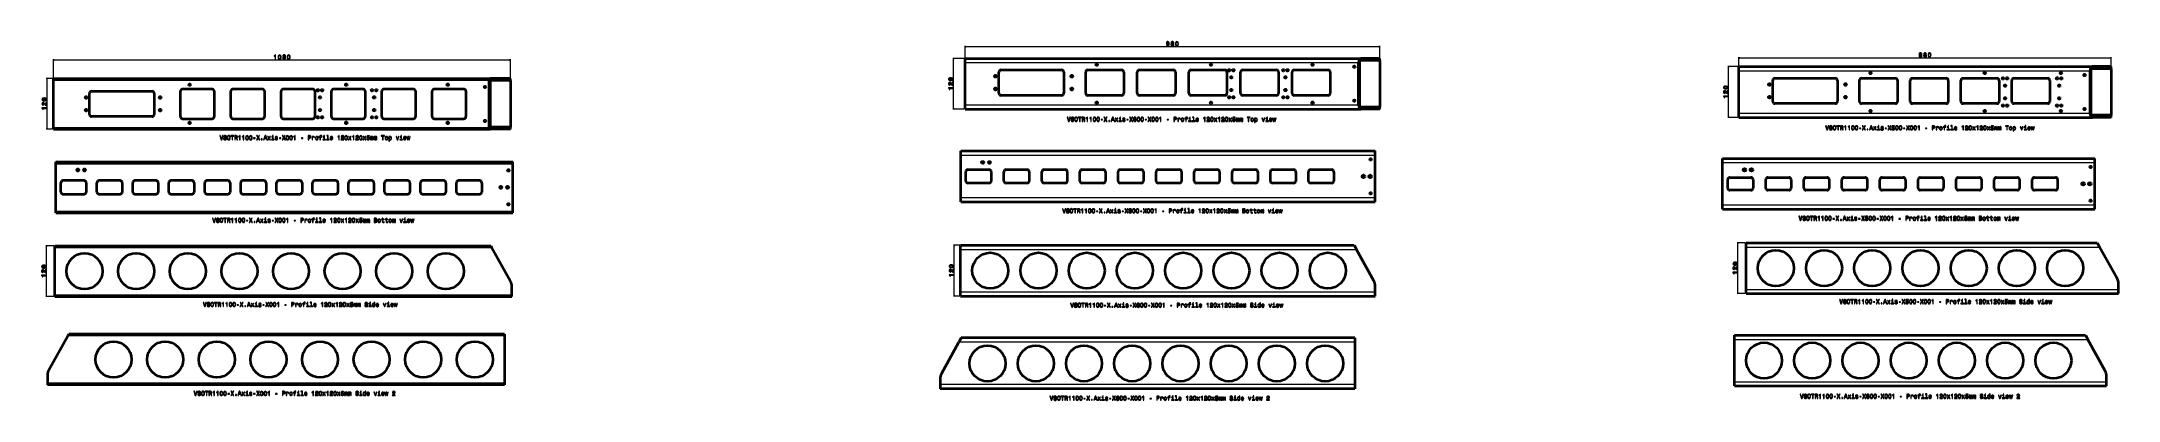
# Model space of a CAD drawing. Extents: x -420 to 4490, y -596 to 252.
import ezdxf

# ---------------------------------------------------------------- set-up
doc = ezdxf.new("R2010")
doc.units = 0

msp = doc.modelspace()

# ---------------------------------------------------------------- linework, layer by layer
at = {"color": 7, "lineweight": 13}
for p, q in [((-391.5, 163), (-391.5, 210.779053)), ((-391.5, 208.779053), (688.5, 208.779053)), ((688.5, 162), (688.5, 210.779053)), ((1761.464355, 212.702148), (1734.265869, 212.702148)), ((1736.265869, 92.702141), (1736.265869, 212.702148)), ((1763.464355, 204.702148), (1763.464355, 242.27858)), ((1763.464355, 240.27858), (2743.464355, 240.27858)), ((1763.464355, 202.702148), (2693.464355, 202.702148)), ((2743.464355, 209.702148), (2743.464355, 242.27858)), ((3592.574707, 185.151154), (3592.574707, 215.640381)), ((3592.574707, 213.640381), (4472.574707, 213.640381)), ((4472.574707, 190.151154), (4472.574707, 215.640381)), ((-406.613586, 45), (-406.613586, 165)), ((-391.5, 161), (638.5, 161)), ((3590.574707, 193.151154), (3566.229248, 193.151154)), ((3568.229248, 73.151146), (3568.229248, 193.151154)), ((3592.574707, 183.151154), (4422.574707, 183.151154)), ((1763.464355, 102.702141), (2693.464355, 102.702141)), ((1761.464355, 92.702141), (1734.265869, 92.702141)), ((3590.574707, 73.151146), (3566.229248, 73.151146)), ((3592.574707, 83.151146), (4422.574707, 83.151146)), ((-391.5, 49), (638.5, 49)), ((-386.035095, -36.177216), (693.964905, -36.177216)), ((1753.021851, -16.207191), (2733.021973, -16.207191)), ((3554.100098, -33.806107), (4434.100098, -33.806107)), ((1753.021851, -116.207191), (2733.021973, -116.207191)), ((3554.100098, -133.806107), (4434.100098, -133.806107)), ((-386.035095, -148.177216), (693.964905, -148.177216)), ((-407.695068, -350.132721), (-407.695068, -230.132721)), ((-388.057312, -234.132721), (644.164917, -234.132721)), ((1737.75354, -348.960632), (1737.75354, -228.960632)), ((1752.877808, -238.960632), (2688.43335, -238.960632)), ((3590.442871, -343.189606), (3590.442871, -223.189606)), ((3609.817871, -233.189606), (4445.373535, -233.189606)), ((1752.877808, -338.960632), (2732.87793, -338.960632)), ((3609.817871, -333.189606), (4489.817871, -333.189606)), ((-388.057312, -346.132721), (691.942688, -346.132721)), ((674.509155, -442.833221), (-357.713043, -442.833221)), ((2684.467529, -458.095184), (1748.911987, -458.095184)), ((3581.92627, -451.479767), (4417.481934, -451.479767)), ((674.509155, -554.833252), (-405.490814, -554.833252)), ((2684.467529, -558.095215), (1704.467529, -558.095215)), ((3581.92627, -551.479736), (4461.92627, -551.479736))]:
    msp.add_line(p, q, dxfattribs=at)
at = {"color": 7, "lineweight": 35, "ltscale": 0.25}
for p, q in [((1763.464355, 202.702148), (1763.464355, 212.702148)), ((3592.574707, 183.151154), (3592.574707, 193.151154)), ((1763.464355, 92.702141), (1763.464355, 102.702141)), ((3592.574707, 73.151146), (3592.574707, 83.151146)), ((1753.021851, -16.207191), (1753.021851, -6.207191)), ((2733.021973, -16.207191), (2733.021973, -6.207191)), ((3554.100098, -33.806107), (3554.100098, -23.806107)), ((4434.100098, -33.806107), (4434.100098, -23.806107)), ((1753.021851, -126.207191), (1753.021851, -116.207191)), ((2733.021973, -126.207191), (2733.021973, -116.207191)), ((3554.100098, -143.806107), (3554.100098, -133.806107)), ((4434.100098, -143.806107), (4434.100098, -133.806107)), ((1752.877808, -238.960632), (1752.877808, -228.960632)), ((3609.817871, -233.189606), (3609.817871, -223.189606)), ((1752.877808, -348.960632), (1752.877808, -338.960632)), ((2732.87793, -348.960632), (2732.87793, -338.960632)), ((3609.817871, -343.189606), (3609.817871, -333.189606)), ((4489.817871, -343.189606), (4489.817871, -333.189606)), ((3581.92627, -451.479767), (3581.92627, -441.479767)), ((2684.467529, -448.095184), (2684.467529, -458.095184)), ((1704.467529, -558.095215), (1704.467529, -568.095215)), ((2684.467529, -558.095215), (2684.467529, -568.095215)), ((3581.92627, -561.479736), (3581.92627, -551.479736)), ((4461.92627, -561.479736), (4461.92627, -551.479736))]:
    msp.add_line(p, q, dxfattribs=at)
at = {"color": 7, "lineweight": 35}
for p, q in [((1763.464355, 212.702148), (2699.02002, 212.702148)), ((1763.464355, 102.702141), (1763.464355, 202.702148)), ((2693.464355, 102.702141), (2693.464355, 202.702148)), ((2696.242188, 97.702141), (2696.242188, 207.702148)), ((2740.318359, 207.702148), (2696.242188, 207.702148)), ((2740.318359, 212.702148), (2699.02002, 212.702148)), ((2743.464355, 207.702148), (2743.464355, 97.702141)), ((-391.5, 165), (640.722229, 165)), ((-391.5, 49), (-391.5, 161)), ((638.5, 49), (638.5, 161)), ((685.353943, 165), (640.722229, 165)), ((641.277771, 50), (641.277771, 160)), ((685.353943, 160), (641.277771, 160)), ((688.5, 160), (688.5, 50)), ((1843.464355, 130.248734), (1843.464355, 180.248734)), ((1848.464355, 185.248734), (1991.464355, 185.248734)), ((1996.464355, 180.248734), (1996.464355, 130.248734)), ((2048.464355, 130.248734), (2048.464355, 180.248734)), ((2053.464355, 185.248734), (2133.464355, 185.248734)), ((2138.464355, 180.248734), (2138.464355, 130.248734)), ((2170.464355, 130.248734), (2170.464355, 180.248734)), ((2175.464355, 185.248734), (2255.464355, 185.248734)), ((2260.464355, 180.248734), (2260.464355, 130.248734)), ((2292.464355, 130.248734), (2292.464355, 180.248734)), ((2297.464355, 185.248734), (2377.464355, 185.248734)), ((2382.464355, 180.248734), (2382.464355, 130.248734)), ((2414.464355, 130.248734), (2414.464355, 180.248734)), ((2419.464355, 185.248734), (2499.464355, 185.248734)), ((2504.464355, 180.248734), (2504.464355, 130.248734)), ((2536.464355, 130.248734), (2536.464355, 180.248734)), ((2541.464355, 185.248734), (2621.464355, 185.248734)), ((2626.464355, 180.248734), (2626.464355, 130.248734)), ((3592.574707, 193.151154), (4428.130371, 193.151154)), ((3592.574707, 83.151146), (3592.574707, 183.151154)), ((3672.574707, 110.697739), (3672.574707, 160.697739)), ((3677.574707, 165.697739), (3820.574707, 165.697739)), ((3825.574707, 160.697739), (3825.574707, 110.697739)), ((3877.574707, 110.697739), (3877.574707, 160.697739)), ((3882.574707, 165.697739), (3962.574707, 165.697739)), ((3967.574707, 160.697739), (3967.574707, 110.697739)), ((3997.574707, 110.697739), (3997.574707, 160.697739)), ((4002.574707, 165.697739), (4082.574707, 165.697739)), ((4087.574707, 160.697739), (4087.574707, 110.697739)), ((4117.574707, 110.697739), (4117.574707, 160.697739)), ((4122.574707, 165.697739), (4202.574707, 165.697739)), ((4207.574707, 160.697739), (4207.574707, 110.697739)), ((4237.574707, 110.697739), (4237.574707, 160.697739)), ((4242.574707, 165.697739), (4322.574707, 165.697739)), ((4327.574707, 160.697739), (4327.574707, 110.697739)), ((4422.574707, 83.151146), (4422.574707, 183.151154)), ((4425.352539, 78.151146), (4425.352539, 188.151154)), ((4469.428711, 188.151154), (4425.352539, 188.151154)), ((4469.428711, 193.151154), (4428.130371, 193.151154)), ((4472.574707, 188.151154), (4472.574707, 78.151146)), ((-306.499756, 80), (-306.499756, 130)), ((-301.499756, 135), (-158.499741, 135)), ((-153.499741, 130), (-153.499741, 80)), ((-91.5, 75), (-91.5, 135)), ((-16.5, 140), (-86.5, 140)), ((-11.5, 135), (-11.5, 75)), ((27.5, 75), (27.5, 135)), ((102.5, 140), (32.5, 140)), ((107.5, 135), (107.5, 75)), ((146.5, 75), (146.5, 135)), ((221.5, 140), (151.5, 140)), ((226.5, 135), (226.5, 75)), ((265.5, 75), (265.5, 135)), ((340.5, 140), (270.5, 140)), ((345.5, 135), (345.5, 75)), ((384.5, 75), (384.5, 135)), ((459.5, 140), (389.5, 140)), ((464.5, 135), (464.5, 75)), ((503.5, 75), (503.5, 135)), ((578.5, 140), (508.5, 140)), ((583.5, 135), (583.5, 75)), ((1991.464355, 125.248734), (1848.464355, 125.248734)), ((2133.464355, 125.248734), (2053.464355, 125.248734)), ((2255.464355, 125.248734), (2175.464355, 125.248734)), ((2377.464355, 125.248734), (2297.464355, 125.248734)), ((2499.464355, 125.248734), (2419.464355, 125.248734)), ((2621.464355, 125.248734), (2541.464355, 125.248734)), ((3820.574707, 105.697739), (3677.574707, 105.697739)), ((3962.574707, 105.697739), (3882.574707, 105.697739)), ((4082.574707, 105.697739), (4002.574707, 105.697739)), ((4202.574707, 105.697739), (4122.574707, 105.697739)), ((4322.574707, 105.697739), (4242.574707, 105.697739)), ((-158.499741, 75), (-301.499756, 75)), ((-86.5, 70), (-16.5, 70)), ((32.5, 70), (102.5, 70)), ((151.5, 70), (221.5, 70)), ((270.5, 70), (340.5, 70)), ((389.5, 70), (459.5, 70)), ((508.5, 70), (578.5, 70)), ((685.353943, 50), (641.277771, 50)), ((1763.464355, 92.702141), (2699.02002, 92.702141)), ((2740.318359, 97.702141), (2696.242188, 97.702141)), ((2740.318359, 92.702141), (2699.02002, 92.702141)), ((3592.574707, 73.151146), (4428.130371, 73.151146)), ((4469.428711, 78.151146), (4425.352539, 78.151146)), ((4469.428711, 73.151146), (4428.130371, 73.151146)), ((-391.5, 45), (640.722229, 45)), ((685.353943, 45), (640.722229, 45)), ((-386.035095, -32.177216), (693.964905, -32.177216)), ((-386.035095, -148.177216), (-386.035095, -36.177216)), ((693.964905, -148.177216), (693.964905, -36.177216)), ((1753.021851, -6.207191), (2733.021973, -6.207191)), ((1753.021851, -116.207191), (1753.021851, -16.207191)), ((2733.021973, -116.207191), (2733.021973, -16.207191)), ((3554.100098, -23.806107), (4434.100098, -23.806107)), ((3554.100098, -133.806107), (3554.100098, -33.806107)), ((4434.100098, -133.806107), (4434.100098, -33.806107)), ((-374.035095, -103.177216), (-374.035095, -81.177216)), ((-319.035095, -76.177216), (-369.035095, -76.177216)), ((-314.035095, -81.177216), (-314.035095, -103.177216)), ((-289.035095, -103.177216), (-289.035095, -81.177216)), ((-234.035095, -76.177216), (-284.035095, -76.177216)), ((-229.035095, -81.177216), (-229.035095, -103.177216)), ((-204.035095, -103.177216), (-204.035095, -81.177216)), ((-149.035095, -76.177216), (-199.035095, -76.177216)), ((-144.035095, -81.177216), (-144.035095, -103.177216)), ((-119.035095, -103.177216), (-119.035095, -81.177216)), ((-64.035095, -76.177216), (-114.035095, -76.177216)), ((-59.035095, -81.177216), (-59.035095, -103.177216)), ((-34.035095, -103.177216), (-34.035095, -81.177216)), ((20.964905, -76.177216), (-29.035095, -76.177216)), ((25.964905, -81.177216), (25.964905, -103.177216)), ((50.964905, -103.177216), (50.964905, -81.177216)), ((105.964905, -76.177216), (55.964905, -76.177216)), ((110.964905, -81.177216), (110.964905, -103.177216)), ((135.964905, -103.177216), (135.964905, -81.177216)), ((190.964905, -76.177216), (140.964905, -76.177216)), ((195.964905, -81.177216), (195.964905, -103.177216)), ((220.964905, -103.177216), (220.964905, -81.177216)), ((275.964905, -76.177216), (225.964905, -76.177216)), ((280.964905, -81.177216), (280.964905, -103.177216)), ((305.964905, -103.177216), (305.964905, -81.177216)), ((360.964905, -76.177216), (310.964905, -76.177216)), ((365.964905, -81.177216), (365.964905, -103.177216)), ((390.964905, -103.177216), (390.964905, -81.177216)), ((445.964905, -76.177216), (395.964905, -76.177216)), ((450.964905, -81.177216), (450.964905, -103.177216)), ((475.964905, -103.177216), (475.964905, -81.177216)), ((530.964905, -76.177216), (480.964905, -76.177216)), ((535.964905, -81.177216), (535.964905, -103.177216)), ((560.964905, -103.177216), (560.964905, -81.177216)), ((615.964905, -76.177216), (565.964905, -76.177216)), ((620.964905, -81.177216), (620.964905, -103.177216)), ((1765.021606, -77.207191), (1765.021606, -55.207191)), ((1770.021606, -50.207191), (1820.021606, -50.207191)), ((1820.021606, -82.207191), (1770.021606, -82.207191)), ((1825.021606, -55.207191), (1825.021606, -77.207191)), ((1855.021606, -77.207191), (1855.021606, -55.207191)), ((1860.021606, -50.207191), (1910.021606, -50.207191)), ((1910.021606, -82.207191), (1860.021606, -82.207191)), ((1915.021606, -55.207191), (1915.021606, -77.207191)), ((1945.021606, -77.207191), (1945.021606, -55.207191)), ((1950.021606, -50.207191), (2000.021606, -50.207191)), ((2000.021606, -82.207191), (1950.021606, -82.207191)), ((2005.021606, -55.207191), (2005.021606, -77.207191)), ((2035.021606, -77.207191), (2035.021606, -55.207191)), ((2040.021606, -50.207191), (2090.021484, -50.207191)), ((2090.021484, -82.207191), (2040.021606, -82.207191)), ((2095.021484, -55.207191), (2095.021484, -77.207191)), ((2125.021484, -77.207191), (2125.021484, -55.207191)), ((2130.021484, -50.207191), (2180.021484, -50.207191)), ((2180.021484, -82.207191), (2130.021484, -82.207191)), ((2185.021484, -55.207191), (2185.021484, -77.207191)), ((2215.021484, -77.207191), (2215.021484, -55.207191)), ((2220.021484, -50.207191), (2270.021484, -50.207191)), ((2270.021484, -82.207191), (2220.021484, -82.207191)), ((2275.021484, -55.207191), (2275.021484, -77.207191)), ((2305.021484, -77.207191), (2305.021484, -55.207191)), ((2310.021484, -50.207191), (2360.021484, -50.207191)), ((2360.021484, -82.207191), (2310.021484, -82.207191)), ((2365.021484, -55.207191), (2365.021484, -77.207191)), ((2395.021484, -77.207191), (2395.021484, -55.207191)), ((2400.021484, -50.207191), (2450.021484, -50.207191)), ((2450.021484, -82.207191), (2400.021484, -82.207191)), ((2455.021484, -55.207191), (2455.021484, -77.207191)), ((2485.021484, -77.207191), (2485.021484, -55.207191)), ((2490.021484, -50.207191), (2540.021484, -50.207191)), ((2540.021484, -82.207191), (2490.021484, -82.207191)), ((2545.021484, -55.207191), (2545.021484, -77.207191)), ((2575.021484, -77.207191), (2575.021484, -55.207191)), ((2580.021484, -50.207191), (2630.021484, -50.207191)), ((2630.021484, -82.207191), (2580.021484, -82.207191)), ((2635.021484, -55.207191), (2635.021484, -77.207191)), ((3566.099854, -93.806107), (3566.099854, -73.806107)), ((3571.099854, -68.806107), (3621.099854, -68.806107)), ((3626.099854, -73.806107), (3626.099854, -93.806107)), ((3656.099854, -93.806107), (3656.099854, -73.806107)), ((3661.099854, -68.806107), (3711.099854, -68.806107)), ((3716.099854, -73.806107), (3716.099854, -93.806107)), ((3746.099854, -93.806107), (3746.099854, -73.806107)), ((3751.099854, -68.806107), (3801.099854, -68.806107)), ((3806.099854, -73.806107), (3806.099854, -93.806107)), ((3836.099854, -93.806107), (3836.099854, -73.806107)), ((3841.099854, -68.806107), (3891.099854, -68.806107)), ((3896.099854, -73.806107), (3896.099854, -93.806107)), ((3926.099854, -93.806107), (3926.099854, -73.806107)), ((3931.099854, -68.806107), (3981.099854, -68.806107)), ((3986.099854, -73.806107), (3986.099854, -93.806107)), ((4016.099854, -93.806107), (4016.099854, -73.806107)), ((4021.099854, -68.806107), (4071.099854, -68.806107)), ((4076.099854, -73.806107), (4076.099854, -93.806107)), ((4106.099609, -93.806107), (4106.099609, -73.806107)), ((4111.099609, -68.806107), (4161.099609, -68.806107)), ((4166.099609, -73.806107), (4166.099609, -93.806107)), ((4196.099609, -93.806107), (4196.099609, -73.806107)), ((4201.099609, -68.806107), (4251.099609, -68.806107)), ((4256.099609, -73.806107), (4256.099609, -93.806107)), ((4286.099609, -93.806107), (4286.099609, -73.806107)), ((4291.099609, -68.806107), (4341.099609, -68.806107)), ((4346.099609, -73.806107), (4346.099609, -93.806107)), ((-369.035095, -108.177216), (-319.035095, -108.177216)), ((-284.035095, -108.177216), (-234.035095, -108.177216)), ((-199.035095, -108.177216), (-149.035095, -108.177216)), ((-114.035095, -108.177216), (-64.035095, -108.177216)), ((-29.035095, -108.177216), (20.964905, -108.177216)), ((55.964905, -108.177216), (105.964905, -108.177216)), ((140.964905, -108.177216), (190.964905, -108.177216)), ((225.964905, -108.177216), (275.964905, -108.177216)), ((310.964905, -108.177216), (360.964905, -108.177216)), ((395.964905, -108.177216), (445.964905, -108.177216)), ((480.964905, -108.177216), (530.964905, -108.177216)), ((565.964905, -108.177216), (615.964905, -108.177216)), ((1753.021851, -126.207191), (2733.021973, -126.207191)), ((3554.100098, -143.806107), (4434.100098, -143.806107)), ((3621.099854, -98.806107), (3571.099854, -98.806107)), ((3711.099854, -98.806107), (3661.099854, -98.806107)), ((3801.099854, -98.806107), (3751.099854, -98.806107)), ((3891.099854, -98.806107), (3841.099854, -98.806107)), ((3981.099854, -98.806107), (3931.099854, -98.806107)), ((4071.099854, -98.806107), (4021.099854, -98.806107)), ((4161.099609, -98.806107), (4111.099609, -98.806107)), ((4251.099609, -98.806107), (4201.099609, -98.806107)), ((4341.099609, -98.806107), (4291.099609, -98.806107)), ((-386.035095, -152.177216), (693.964905, -152.177216)), ((-388.057312, -230.132721), (641.942688, -230.132721)), ((-388.057312, -346.132721), (-388.057312, -234.132721)), ((688.796631, -314.469788), (644.164917, -234.132721)), ((1752.877808, -228.960632), (2682.87793, -228.960632)), ((1752.877808, -338.960632), (1752.877808, -238.960632)), ((2729.731689, -313.297699), (2688.43335, -238.960632)), ((3609.817871, -223.189606), (4439.817871, -223.189606)), ((3609.817871, -333.189606), (3609.817871, -233.189606)), ((4486.671875, -307.526672), (4445.373535, -233.189606)), ((3609.817871, -343.189606), (4489.817871, -343.189606)), ((-388.057312, -350.132721), (691.942688, -350.132721)), ((1752.877808, -348.960632), (2732.87793, -348.960632)), ((674.509155, -438.833221), (-355.490814, -438.833221)), ((3581.92627, -441.479767), (4411.92627, -441.479767)), ((-402.344757, -523.170288), (-357.713043, -442.833221)), ((674.509155, -442.833221), (674.509155, -554.833252)), ((1707.613525, -532.432251), (1748.911987, -458.095184)), ((2684.467529, -448.095184), (1754.467529, -448.095184)), ((2684.467529, -458.095184), (2684.467529, -558.095215)), ((3581.92627, -551.479736), (3581.92627, -451.479767)), ((4458.780273, -525.816833), (4417.481934, -451.479767)), ((674.509155, -558.833252), (-405.490814, -558.833252)), ((2684.467529, -568.095215), (1704.467529, -568.095215)), ((3581.92627, -561.479736), (4461.92627, -561.479736))]:
    msp.add_line(p, q, dxfattribs=at)
at = {"color": 7, "lineweight": 13, "ltscale": 0.125}
for p, q in [((2740.318359, 207.702148), (2740.318359, 212.702148)), ((685.353943, 160), (685.353943, 165)), ((4469.428711, 188.151154), (4469.428711, 193.151154)), ((685.353943, 45), (685.353943, 50)), ((2740.318359, 92.702141), (2740.318359, 97.702141)), ((4469.428711, 73.151146), (4469.428711, 78.151146))]:
    msp.add_line(p, q, dxfattribs=at)
at = {"color": 7, "lineweight": 35, "ltscale": 0.07865}
for p, q in [((2740.318359, 212.702148), (2743.464355, 212.702148)), ((2740.318359, 207.702148), (2743.464355, 207.702148)), ((4469.428711, 193.151154), (4472.574707, 193.151154)), ((4469.428711, 188.151154), (4472.574707, 188.151154)), ((2743.464355, 97.702141), (2740.318359, 97.702141)), ((2743.464355, 92.702141), (2740.318359, 92.702141)), ((4472.574707, 78.151146), (4469.428711, 78.151146)), ((4472.574707, 73.151146), (4469.428711, 73.151146))]:
    msp.add_line(p, q, dxfattribs=at)
at = {"color": 7, "lineweight": 35, "ltscale": 0.125}
for p, q in [((2743.464355, 207.702148), (2743.464355, 212.702148)), ((688.5, 160), (688.5, 165)), ((4472.574707, 188.151154), (4472.574707, 193.151154)), ((688.5, 45), (688.5, 50)), ((2743.464355, 92.702141), (2743.464355, 97.702141)), ((4472.574707, 73.151146), (4472.574707, 78.151146))]:
    msp.add_line(p, q, dxfattribs=at)
at = {"color": 7, "lineweight": 13, "ltscale": 0.37784}
for p, q in [((-393.5, 165), (-408.613586, 165)), ((-393.5, 45), (-408.613586, 45))]:
    msp.add_line(p, q, dxfattribs=at)
at = {"color": 7, "lineweight": 35, "ltscale": 0.1}
for p, q in [((-391.5, 161), (-391.5, 165)), ((-391.5, 45), (-391.5, 49)), ((-386.035095, -36.177216), (-386.035095, -32.177216)), ((693.964905, -36.177216), (693.964905, -32.177216)), ((-386.035095, -152.177216), (-386.035095, -148.177216)), ((693.964905, -152.177216), (693.964905, -148.177216)), ((-388.057312, -234.132721), (-388.057312, -230.132721)), ((-388.057312, -350.132721), (-388.057312, -346.132721)), ((691.942688, -350.132721), (691.942688, -346.132721)), ((674.509155, -438.833221), (674.509155, -442.833221)), ((-405.490814, -554.833252), (-405.490814, -558.833252)), ((674.509155, -554.833252), (674.509155, -558.833252))]:
    msp.add_line(p, q, dxfattribs=at)
at = {"color": 7, "lineweight": 35, "ltscale": 0.078651}
for p, q in [((685.353943, 165), (688.5, 165)), ((685.353943, 160), (688.5, 160)), ((688.5, 50), (685.353943, 50)), ((688.5, 45), (685.353943, 45))]:
    msp.add_line(p, q, dxfattribs=at)
at = {"color": 7, "lineweight": 13, "ltscale": 0.490944}
for p, q in [((-390.057312, -230.132721), (-409.695068, -230.132721)), ((-390.057312, -350.132721), (-409.695068, -350.132721))]:
    msp.add_line(p, q, dxfattribs=at)
at = {"color": 7, "lineweight": 35, "ltscale": 0.114396}
for p, q in [((641.942688, -230.132721), (644.164917, -234.132721)), ((-355.490814, -438.833221), (-357.713043, -442.833221))]:
    msp.add_line(p, q, dxfattribs=at)
at = {"color": 7, "lineweight": 13, "ltscale": 0.378107}
for p, q in [((1750.877808, -228.960632), (1735.75354, -228.960632)), ((1750.877808, -348.960632), (1735.75354, -348.960632))]:
    msp.add_line(p, q, dxfattribs=at)
at = {"color": 7, "lineweight": 35, "ltscale": 0.285988}
msp.add_line((2682.87793, -228.960632), (2688.43335, -238.960632), dxfattribs=at)
at = {"color": 7, "lineweight": 13, "ltscale": 0.484375}
for p, q in [((3607.817871, -223.189606), (3588.442871, -223.189606)), ((3607.817871, -343.189606), (3588.442871, -343.189606))]:
    msp.add_line(p, q, dxfattribs=at)
at = {"color": 7, "lineweight": 35, "ltscale": 0.285991}
for p, q in [((4439.817871, -223.189606), (4445.373535, -233.189606)), ((4411.92627, -441.479767), (4417.481934, -451.479767))]:
    msp.add_line(p, q, dxfattribs=at)
at = {"color": 7, "lineweight": 35, "ltscale": 0.488046}
for p, q in [((691.942688, -346.132721), (691.942688, -326.61087)), ((-405.490814, -535.311401), (-405.490814, -554.833252))]:
    msp.add_line(p, q, dxfattribs=at)
at = {"color": 7, "lineweight": 35, "ltscale": 0.338046}
for p, q in [((2732.87793, -338.960632), (2732.87793, -325.438782)), ((4489.817871, -333.189606), (4489.817871, -319.667755)), ((4461.92627, -551.479736), (4461.92627, -537.957886)), ((1704.467529, -544.573364), (1704.467529, -558.095215))]:
    msp.add_line(p, q, dxfattribs=at)
at = {"color": 7, "lineweight": 35, "ltscale": 0.28599}
msp.add_line((1754.467529, -448.095184), (1748.911987, -458.095184), dxfattribs=at)
at = {"color": 7, "lineweight": 13}
for points in [[(2239.331787, 244.756958), (2239.547852, 243.618637), (2240.16748, 242.739685), (2241.147461, 242.192123), (2242.444092, 241.990387), (2243.294434, 242.091263), (2244.058105, 242.350616), (2244.706543, 242.797302), (2245.253906, 243.43132), (2245.686279, 244.223816), (2246.003174, 245.203644), (2246.190674, 246.327576), (2246.262695, 247.62439), (2246.017578, 249.656097), (2245.311523, 251.140259), (2244.187744, 252.03363), (2242.645996, 252.350616), (2241.233887, 252.091263), (2240.16748, 251.399628), (2239.47583, 250.333344), (2239.245361, 248.993286), (2239.47583, 247.609985), (2240.153076, 246.558121), (2241.161865, 245.895294), (2242.444092, 245.679153), (2243.798584, 245.952942), (2244.821777, 246.788666), (2244.591064, 245.18924), (2244.130127, 244.050903), (2243.424072, 243.373688), (2242.458496, 243.157532), (2241.709229, 243.258408), (2241.161865, 243.575409), (2240.801514, 244.079742), (2240.657471, 244.756958)], [(2240.643066, 249.00769), (2240.787109, 249.901062), (2241.190674, 250.607117), (2241.824707, 251.053802), (2242.645996, 251.212296), (2243.496094, 251.053802), (2244.144531, 250.607117), (2244.547852, 249.915466), (2244.706543, 249.022095), (2244.547852, 248.114319), (2244.144531, 247.437073), (2243.481689, 247.019211), (2242.602783, 246.875122), (2241.810059, 247.019211), (2241.190674, 247.437073), (2240.787109, 248.099915)], [(2251.67749, 247.667633), (2250.942627, 247.26416), (2250.438477, 246.702209), (2250.121338, 245.996155), (2250.020508, 245.146011), (2250.250977, 243.863586), (2250.913818, 242.869354), (2251.994629, 242.235352), (2253.464355, 241.990387), (2254.919678, 242.235352), (2256.000488, 242.869354), (2256.663086, 243.863586), (2256.908203, 245.146011), (2256.792969, 245.996155), (2256.490234, 246.702209), (2255.971436, 247.26416), (2255.250977, 247.667633), (2255.827393, 248.013458), (2256.230957, 248.488953), (2256.47583, 249.065323), (2256.562256, 249.771378), (2256.331787, 250.794434), (2255.726563, 251.615753), (2254.746826, 252.148895), (2253.464355, 252.350616), (2252.16748, 252.148895), (2251.187744, 251.615753), (2250.568115, 250.794434), (2250.352051, 249.771378), (2250.424072, 249.065323), (2250.668945, 248.488953)], [(2251.403809, 245.174835), (2251.533447, 245.938522), (2251.951416, 246.514893), (2252.599854, 246.889526), (2253.464355, 247.019211), (2254.314453, 246.889526), (2254.962891, 246.514893), (2255.380859, 245.938522), (2255.524902, 245.174835), (2255.380859, 244.353516), (2254.962891, 243.733917), (2254.314453, 243.330444), (2253.464355, 243.200775), (2252.599854, 243.330444), (2251.951416, 243.733917), (2251.533447, 244.353516)], [(2251.720703, 249.656097), (2251.836182, 250.2901), (2252.181885, 250.780029), (2252.729492, 251.082611), (2253.464355, 251.197891), (2254.184814, 251.082611), (2254.732422, 250.780029), (2255.078125, 250.2901), (2255.207764, 249.656097), (2255.078125, 249.00769), (2254.732422, 248.503357), (2254.184814, 248.171951), (2253.464355, 248.071075), (2252.729492, 248.186371), (2252.181885, 248.503357), (2251.836182, 249.00769)], [(2260.666016, 247.1633), (2260.882324, 244.901062), (2261.559326, 243.287231), (2262.640137, 242.307404), (2264.138672, 241.990387), (2265.622803, 242.307404), (2266.703613, 243.287231), (2267.366455, 244.901062), (2267.596924, 247.1633), (2267.366455, 249.411148), (2267.092529, 250.30452), (2266.703613, 251.039383), (2265.622803, 252.019211), (2264.138672, 252.350616), (2262.640137, 252.019211), (2261.559326, 251.024979), (2260.882324, 249.411148)], [(2262.049316, 247.1633), (2262.164551, 248.90683), (2262.524902, 250.160431), (2263.17334, 250.895294), (2264.138672, 251.154663), (2265.0896, 250.895294), (2265.738037, 250.160431), (2266.098389, 248.90683), (2266.213623, 247.1633), (2266.098389, 245.40538), (2265.738037, 244.151779), (2265.0896, 243.416901), (2264.138672, 243.171951), (2263.17334, 243.416901), (2262.524902, 244.151779), (2262.164551, 245.40538)], [(132.229095, 210.779053), (133.540344, 210.779053), (133.540344, 220.851105), (132.560516, 220.851105), (132.301147, 219.972137), (131.78241, 219.381348), (130.989914, 219.035538), (129.894806, 218.920258), (129.894806, 217.897217), (132.229095, 217.897217)], [(139.690186, 215.663788), (139.906326, 213.40152), (140.583557, 211.787689), (141.664261, 210.807861), (143.162811, 210.490875), (144.646973, 210.807861), (145.727661, 211.787689), (146.390472, 213.40152), (146.621033, 215.663788), (146.390472, 217.911621), (146.116699, 218.804993), (145.727661, 219.539856), (144.646973, 220.519684), (143.162811, 220.851105), (141.664261, 220.519684), (140.583557, 219.525452), (139.906326, 217.911621)], [(141.073471, 215.663788), (141.188751, 217.407288), (141.548981, 218.660889), (142.197403, 219.395767), (143.162811, 219.655136), (144.113815, 219.395767), (144.762238, 218.660889), (145.122467, 217.407288), (145.237732, 215.663788), (145.122467, 213.905853), (144.762238, 212.652252), (144.113815, 211.917389), (143.162811, 211.672424), (142.197403, 211.917389), (141.548981, 212.652252), (141.188751, 213.905853)], [(152.050446, 216.168091), (151.315552, 215.764648), (150.811249, 215.202682), (150.494232, 214.496643), (150.393372, 213.646484), (150.623932, 212.364075), (151.286743, 211.369827), (152.367432, 210.735825), (153.837189, 210.490875), (155.292511, 210.735825), (156.373199, 211.369827), (157.036011, 212.364075), (157.280975, 213.646484), (157.16571, 214.496643), (156.863098, 215.202682), (156.344391, 215.764648), (155.623932, 216.168091), (156.200287, 216.513916), (156.60376, 216.989426), (156.848694, 217.565796), (156.93515, 218.271851), (156.70462, 219.294891), (156.099426, 220.116226), (155.119598, 220.649368), (153.837189, 220.851105), (152.540344, 220.649368), (151.560516, 220.116226), (150.940918, 219.294891), (150.724792, 218.271851), (150.796844, 217.565796), (151.041779, 216.989426)], [(151.776642, 213.675308), (151.906342, 214.438995), (152.324219, 215.015366), (152.972626, 215.390015), (153.837189, 215.519684), (154.687317, 215.390015), (155.335724, 215.015366), (155.753601, 214.438995), (155.897705, 213.675308), (155.753601, 212.853973), (155.335724, 212.234375), (154.687317, 211.830933), (153.837189, 211.701233), (152.972626, 211.830933), (152.324219, 212.234375), (151.906342, 212.853973)], [(152.093658, 218.15657), (152.208923, 218.790588), (152.554749, 219.280487), (153.102295, 219.583084), (153.837189, 219.698364), (154.557648, 219.583084), (155.105194, 219.280487), (155.451019, 218.790588), (155.580688, 218.15657), (155.451019, 217.508148), (155.105194, 217.003845), (154.557648, 216.672424), (153.837189, 216.571564), (153.102295, 216.686829), (152.554749, 217.003845), (152.208923, 217.508148)], [(161.03891, 215.663788), (161.255035, 213.40152), (161.932281, 211.787689), (163.01297, 210.807861), (164.511536, 210.490875), (165.995667, 210.807861), (167.076355, 211.787689), (167.739197, 213.40152), (167.969727, 215.663788), (167.739197, 217.911621), (167.465424, 218.804993), (167.076355, 219.539856), (165.995667, 220.519684), (164.511536, 220.851105), (163.01297, 220.519684), (161.932281, 219.525452), (161.255035, 217.911621)], [(162.42218, 215.663788), (162.537445, 217.407288), (162.897705, 218.660889), (163.546112, 219.395767), (164.511536, 219.655136), (165.462524, 219.395767), (166.110931, 218.660889), (166.471191, 217.407288), (166.586456, 215.663788), (166.471191, 213.905853), (166.110931, 212.652252), (165.462524, 211.917389), (164.511536, 211.672424), (163.546112, 211.917389), (162.897705, 212.652252), (162.537445, 213.905853)], [(4020.113525, 221.029419), (4019.378662, 220.625961), (4018.874512, 220.063995), (4018.557373, 219.357956), (4018.456543, 218.507813), (4018.687012, 217.225388), (4019.349854, 216.23114), (4020.430664, 215.597137), (4021.900391, 215.352188), (4023.355713, 215.597137), (4024.436279, 216.23114), (4025.099121, 217.225388), (4025.344238, 218.507813), (4025.229004, 219.357956), (4024.92627, 220.063995), (4024.407471, 220.625961), (4023.687012, 221.029419), (4024.263428, 221.375244), (4024.666992, 221.850739), (4024.911865, 222.427124), (4024.998291, 223.133179), (4024.767822, 224.156219), (4024.162598, 224.977539), (4023.182861, 225.510681), (4021.900391, 225.712418), (4020.603516, 225.510681), (4019.623779, 224.977539), (4019.00415, 224.156219), (4018.787842, 223.133179), (4018.860107, 222.427124), (4019.10498, 221.850739)], [(4019.839844, 218.536621), (4019.969482, 219.300323), (4020.387451, 219.876678), (4021.035889, 220.251328), (4021.900391, 220.381012), (4022.750488, 220.251328), (4023.398926, 219.876678), (4023.816895, 219.300323), (4023.960938, 218.536621), (4023.816895, 217.715302), (4023.398926, 217.095703), (4022.750488, 216.692245), (4021.900391, 216.562561), (4021.035889, 216.692245), (4020.387451, 217.095703), (4019.969482, 217.715302)], [(4020.156738, 223.017899), (4020.272217, 223.651901), (4020.61792, 224.141815), (4021.165527, 224.444397), (4021.900391, 224.559692), (4022.62085, 224.444397), (4023.168457, 224.141815), (4023.51416, 223.651901), (4023.643799, 223.017899), (4023.51416, 222.369476), (4023.168457, 221.865158), (4022.62085, 221.533752), (4021.900391, 221.432877), (4021.165527, 221.548157), (4020.61792, 221.865158), (4020.272217, 222.369476)], [(4030.787842, 221.029419), (4030.052979, 220.625961), (4029.548828, 220.063995), (4029.231689, 219.357956), (4029.130859, 218.507813), (4029.361328, 217.225388), (4030.02417, 216.23114), (4031.10498, 215.597137), (4032.574707, 215.352188), (4034.030029, 215.597137), (4035.11084, 216.23114), (4035.773438, 217.225388), (4036.018555, 218.507813), (4035.90332, 219.357956), (4035.600586, 220.063995), (4035.081787, 220.625961), (4034.361328, 221.029419), (4034.937744, 221.375244), (4035.341309, 221.850739), (4035.586182, 222.427124), (4035.672607, 223.133179), (4035.442139, 224.156219), (4034.836914, 224.977539), (4033.857178, 225.510681), (4032.574707, 225.712418), (4031.277832, 225.510681), (4030.298096, 224.977539), (4029.678467, 224.156219), (4029.462402, 223.133179), (4029.534424, 222.427124), (4029.779297, 221.850739)], [(4030.51416, 218.536621), (4030.643799, 219.300323), (4031.061768, 219.876678), (4031.710205, 220.251328), (4032.574707, 220.381012), (4033.424805, 220.251328), (4034.073242, 219.876678), (4034.491211, 219.300323), (4034.635254, 218.536621), (4034.491211, 217.715302), (4034.073242, 217.095703), (4033.424805, 216.692245), (4032.574707, 216.562561), (4031.710205, 216.692245), (4031.061768, 217.095703), (4030.643799, 217.715302)], [(4030.831055, 223.017899), (4030.946533, 223.651901), (4031.292236, 224.141815), (4031.839844, 224.444397), (4032.574707, 224.559692), (4033.295166, 224.444397), (4033.842773, 224.141815), (4034.188477, 223.651901), (4034.318115, 223.017899), (4034.188477, 222.369476), (4033.842773, 221.865158), (4033.295166, 221.533752), (4032.574707, 221.432877), (4031.839844, 221.548157), (4031.292236, 221.865158), (4030.946533, 222.369476)], [(4039.776367, 220.525101), (4039.992676, 218.262848), (4040.669678, 216.649017), (4041.750488, 215.669189), (4043.249023, 215.352188), (4044.733154, 215.669189), (4045.813965, 216.649017), (4046.476807, 218.262848), (4046.707275, 220.525101), (4046.476807, 222.772949), (4046.202881, 223.666321), (4045.813965, 224.401184), (4044.733154, 225.381012), (4043.249023, 225.712418), (4041.750488, 225.381012), (4040.669678, 224.38678), (4039.992676, 222.772949)], [(4041.159668, 220.525101), (4041.274902, 222.268616), (4041.635254, 223.522217), (4042.283691, 224.25708), (4043.249023, 224.516449), (4044.199951, 224.25708), (4044.848389, 223.522217), (4045.20874, 222.268616), (4045.323975, 220.525101), (4045.20874, 218.767181), (4044.848389, 217.51358), (4044.199951, 216.778702), (4043.249023, 216.533752), (4042.283691, 216.778702), (4041.635254, 217.51358), (4041.274902, 218.767181)], [(1729.381104, 159.90387), (1731.643311, 160.12001), (1733.257202, 160.797241), (1734.237061, 161.87793), (1734.553955, 163.376495), (1734.237061, 164.860641), (1733.257202, 165.94133), (1731.643311, 166.604156), (1729.381104, 166.834702), (1727.133301, 166.604156), (1726.239868, 166.330383), (1725.505005, 165.94133), (1724.525146, 164.860641), (1724.193726, 163.376495), (1724.525146, 161.87793), (1725.519409, 160.797241), (1727.133301, 160.12001)], [(1734.265869, 149.186295), (1734.265869, 156.059494), (1733.026611, 156.059494), (1733.026611, 150.627213), (1732.349365, 150.92981), (1731.787354, 151.448532), (1730.764404, 153.047958), (1730.332031, 153.898102), (1729.712524, 154.849106), (1728.992065, 155.526352), (1728.141846, 155.91539), (1727.176514, 156.059494), (1725.966064, 155.814529), (1725.015137, 155.137299), (1724.409912, 154.099838), (1724.193726, 152.759781), (1724.438721, 151.376495), (1725.115967, 150.324615), (1726.196655, 149.647385), (1727.623169, 149.41684), (1727.824951, 149.41684), (1727.824951, 150.728073), (1727.709595, 150.728073), (1726.729736, 150.857758), (1726.009277, 151.246811), (1725.548218, 151.866409), (1725.389771, 152.687729), (1725.533813, 153.523468), (1725.894043, 154.143066), (1726.456055, 154.546524), (1727.162109, 154.690613), (1727.824951, 154.589752), (1728.386841, 154.315964), (1728.876709, 153.854874), (1729.309082, 153.220871), (1729.770142, 152.370728), (1730.663574, 150.958618), (1731.614502, 149.964386), (1732.767212, 149.373611), (1734.222656, 149.186295)], [(1729.381104, 161.287155), (1727.637573, 161.40242), (1726.384033, 161.762665), (1725.649048, 162.411072), (1725.389771, 163.376495), (1725.649048, 164.327499), (1726.384033, 164.975922), (1727.637573, 165.336151), (1729.381104, 165.451416), (1731.139038, 165.336151), (1732.392578, 164.975922), (1733.127441, 164.327499), (1733.372437, 163.376495), (1733.127441, 162.411072), (1732.392578, 161.762665), (1731.139038, 161.40242)], [(-413.498322, 112.201729), (-411.236053, 112.41787), (-409.622223, 113.0951), (-408.642395, 114.175789), (-408.325409, 115.674347), (-408.642395, 117.158501), (-409.622223, 118.239197), (-411.236053, 118.902016), (-413.498322, 119.132568), (-415.746155, 118.902016), (-416.639526, 118.628242), (-417.37439, 118.239197), (-418.354218, 117.158501), (-418.685638, 115.674347), (-418.354218, 114.175789), (-417.359985, 113.0951), (-415.746155, 112.41787)], [(-408.613586, 101.484146), (-408.613586, 108.357346), (-409.852783, 108.357346), (-409.852783, 102.925072), (-410.529999, 103.227669), (-411.09198, 103.746399), (-412.115021, 105.345818), (-412.547302, 106.195969), (-413.166901, 107.146973), (-413.88736, 107.824203), (-414.737518, 108.213257), (-415.702911, 108.357346), (-416.9133, 108.112389), (-417.864319, 107.435158), (-418.469482, 106.397697), (-418.685638, 105.05764), (-418.440674, 103.674355), (-417.763428, 102.622475), (-416.682739, 101.945244), (-415.256226, 101.714699), (-415.054504, 101.714699), (-415.054504, 103.025932), (-415.169769, 103.025932), (-416.149597, 103.155617), (-416.870056, 103.54467), (-417.331177, 104.164261), (-417.489655, 104.985588), (-417.345581, 105.821327), (-416.985352, 106.440918), (-416.42337, 106.844383), (-415.717346, 106.988472), (-415.054504, 106.887604), (-414.492554, 106.613831), (-414.002625, 106.15274), (-413.570374, 105.51873), (-413.109253, 104.668587), (-412.215881, 103.256485), (-411.264893, 102.262245), (-410.112152, 101.671471), (-408.656799, 101.484146)], [(-413.498322, 113.585014), (-415.241821, 113.700287), (-416.495422, 114.060516), (-417.230316, 114.708931), (-417.489655, 115.674347), (-417.230316, 116.625359), (-416.495422, 117.273773), (-415.241821, 117.634003), (-413.498322, 117.749283), (-411.740387, 117.634003), (-410.486786, 117.273773), (-409.751923, 116.625359), (-409.506958, 115.674347), (-409.751923, 114.708931), (-410.486786, 114.060516), (-411.740387, 113.700287)], [(1734.265869, 141.768417), (1734.265869, 143.079666), (1724.193726, 143.079666), (1724.193726, 142.099838), (1725.072754, 141.840469), (1725.663574, 141.321732), (1726.009277, 140.529221), (1726.124634, 139.434128), (1727.147705, 139.434128), (1727.147705, 141.768417)], [(3561.344482, 140.352875), (3563.606934, 140.569016), (3565.220703, 141.246246), (3566.200439, 142.326935), (3566.517578, 143.8255), (3566.200439, 145.309647), (3565.220703, 146.390335), (3563.606934, 147.053162), (3561.344482, 147.283707), (3559.09668, 147.053162), (3558.203369, 146.779388), (3557.468506, 146.390335), (3556.48877, 145.309647), (3556.157227, 143.8255), (3556.48877, 142.326935), (3557.48291, 141.246246), (3559.09668, 140.569016)], [(3566.229248, 129.6353), (3566.229248, 136.508499), (3564.990234, 136.508499), (3564.990234, 131.076218), (3564.312988, 131.378815), (3563.750977, 131.897537), (3562.727783, 133.496964), (3562.295654, 134.347107), (3561.676025, 135.298111), (3560.955566, 135.975357), (3560.105469, 136.364395), (3559.139893, 136.508499), (3557.929688, 136.263535), (3556.978516, 135.586304), (3556.373535, 134.548843), (3556.157227, 133.208786), (3556.402344, 131.8255), (3557.07959, 130.773621), (3558.160156, 130.09639), (3559.58667, 129.865845), (3559.78833, 129.865845), (3559.78833, 131.177078), (3559.673096, 131.177078), (3558.693359, 131.306763), (3557.9729, 131.695816), (3557.511719, 132.315414), (3557.353271, 133.136734), (3557.497314, 133.972473), (3557.857422, 134.592072), (3558.419434, 134.995529), (3559.125488, 135.139618), (3559.78833, 135.038757), (3560.350342, 134.764969), (3560.840332, 134.303879), (3561.272461, 133.669876), (3561.733643, 132.819733), (3562.626953, 131.407623), (3563.578125, 130.413391), (3564.730713, 129.822617), (3566.186035, 129.6353)], [(3566.229248, 122.217422), (3566.229248, 123.528664), (3556.157227, 123.528664), (3556.157227, 122.548836), (3557.036133, 122.289474), (3557.626953, 121.770737), (3557.9729, 120.978233), (3558.088135, 119.883133), (3559.111084, 119.883133), (3559.111084, 122.217422)], [(3561.344482, 141.73616), (3559.601074, 141.851425), (3558.347412, 142.21167), (3557.612549, 142.860077), (3557.353271, 143.8255), (3557.612549, 144.776505), (3558.347412, 145.424927), (3559.601074, 145.785156), (3561.344482, 145.900421), (3563.102539, 145.785156), (3564.356201, 145.424927), (3565.091064, 144.776505), (3565.335938, 143.8255), (3565.091064, 142.860077), (3564.356201, 142.21167), (3563.102539, 141.851425)], [(-408.613586, 94.066284), (-408.613586, 95.377518), (-418.685638, 95.377518), (-418.685638, 94.39769), (-417.806671, 94.138329), (-417.215881, 93.619598), (-416.870056, 92.827087), (-416.754791, 91.731987), (-415.73175, 91.731987), (-415.73175, 94.066284)], [(2011.06897, 73.74485), (2008.561768, 65.228996), (2005.982544, 73.74485), (2004.613647, 73.74485), (2007.841309, 63.730438), (2009.282227, 63.730438), (2012.437866, 73.74485)], [(2014.959473, 67.030151), (2013.648193, 67.030151), (2013.936401, 65.502769), (2014.65686, 64.378853), (2015.766357, 63.701618), (2017.265015, 63.456661), (2018.749146, 63.68721), (2019.858643, 64.321213), (2020.564697, 65.315453), (2020.823975, 66.626694), (2020.60791, 67.80825), (2020.002686, 68.571938), (2019.022827, 69.076263), (2017.71167, 69.450897), (2016.587769, 69.72467), (2015.852905, 70.041679), (2015.434937, 70.502769), (2015.305298, 71.223236), (2015.434937, 71.871651), (2015.80957, 72.361565), (2016.385986, 72.692978), (2017.178467, 72.80825), (2017.985474, 72.664154), (2018.619385, 72.275108), (2019.037231, 71.626694), (2019.239014, 70.747726), (2020.550293, 70.747726), (2020.550293, 70.77655), (2020.319702, 72.131012), (2019.642456, 73.139664), (2018.576172, 73.773666), (2017.135254, 73.989807), (2015.838501, 73.773666), (2014.829834, 73.16848), (2014.181396, 72.23188), (2013.950806, 71.021507), (2014.138184, 69.940811), (2014.685669, 69.20594), (2015.550293, 68.716026), (2016.731812, 68.341393), (2017.898926, 68.009979), (2018.777954, 67.692978), (2019.311035, 67.23188), (2019.498413, 66.482597), (2019.325439, 65.71891), (2018.878784, 65.14254), (2018.201538, 64.78231), (2017.322632, 64.667038), (2016.342773, 64.825539), (2015.593506, 65.286636), (2015.11792, 66.035912)], [(2022.207275, 68.730438), (2022.466675, 66.482597), (2023.215942, 64.825539), (2024.383057, 63.802483), (2025.910522, 63.456661), (2027.423462, 63.802483), (2028.60498, 64.825539), (2029.339844, 66.482597), (2029.613647, 68.730438), (2029.339844, 70.963867), (2029.022827, 71.871651), (2028.60498, 72.620926), (2027.423462, 73.643982), (2026.703003, 73.903351), (2025.910522, 74.004211), (2024.368652, 73.643982), (2023.201538, 72.635338), (2022.466675, 70.978279)], [(2023.590576, 68.730438), (2023.749146, 70.473953), (2024.224609, 71.756378), (2024.959473, 72.53447), (2025.910522, 72.80825), (2026.847046, 72.53447), (2027.581909, 71.741966), (2028.057495, 70.459541), (2028.230347, 68.730438), (2028.057495, 66.986923), (2027.581909, 65.704498), (2026.847046, 64.926407), (2025.910522, 64.667038), (2024.959473, 64.926407), (2024.224609, 65.704498), (2023.749146, 66.972511)], [(2033.921997, 63.730438), (2035.247681, 63.730438), (2035.247681, 72.520065), (2038.27356, 72.520065), (2038.27356, 73.730438), (2030.881714, 73.730438), (2030.881714, 72.520065), (2033.921997, 72.520065)], [(2040.045898, 63.730438), (2041.385986, 63.730438), (2041.385986, 67.952339), (2042.754883, 67.952339), (2043.76355, 67.909111), (2044.397461, 67.707382), (2044.743286, 67.23188), (2044.887451, 66.381737), (2044.959473, 65.084908), (2045.045898, 64.234764), (2045.218872, 63.730438), (2046.731812, 63.730438), (2046.731812, 64.004211), (2046.400391, 64.407669), (2046.285156, 65.156952), (2046.184326, 66.770782), (2045.939331, 67.966751), (2045.60791, 68.341393), (2045.089111, 68.615166), (2045.665527, 68.975395), (2046.06897, 69.479721), (2046.328369, 70.113724), (2046.414795, 70.877411), (2046.213135, 72.087784), (2045.636719, 72.995567), (2044.685669, 73.543121), (2043.388916, 73.730438), (2040.045898, 73.730438)], [(2043.014282, 72.505653), (2043.893188, 72.419197), (2044.512817, 72.145424), (2044.901855, 71.641098), (2045.031494, 70.848595), (2044.887451, 70.012856), (2044.498413, 69.508537), (2043.835571, 69.249168), (2042.927734, 69.177124), (2041.385986, 69.177124), (2041.385986, 72.505653)], [(2051.674072, 63.730438), (2052.985352, 63.730438), (2052.985352, 73.802483), (2052.005615, 73.802483), (2051.746338, 72.923523), (2051.227539, 72.332741), (2050.435059, 71.986923), (2049.339844, 71.871651), (2049.339844, 70.848595), (2051.674072, 70.848595)], [(2060.348633, 63.730438), (2061.659668, 63.730438), (2061.659668, 73.802483), (2060.679932, 73.802483), (2060.420654, 72.923523), (2059.901855, 72.332741), (2059.109375, 71.986923), (2058.01416, 71.871651), (2058.01416, 70.848595), (2060.348633, 70.848595)], [(2065.80957, 68.615166), (2066.025879, 66.352913), (2066.702881, 64.739082), (2067.783691, 63.759258), (2069.282227, 63.442253), (2070.766357, 63.759258), (2071.847168, 64.739082), (2072.51001, 66.352913), (2072.740479, 68.615166), (2072.51001, 70.863007), (2072.236084, 71.756378), (2071.847168, 72.491241), (2070.766357, 73.471069), (2069.282227, 73.802483), (2067.783691, 73.471069), (2066.702881, 72.476837), (2066.025879, 70.863007)], [(2067.192871, 68.615166), (2067.308105, 70.358681), (2067.668457, 71.612282), (2068.316895, 72.347153), (2069.282227, 72.606522), (2070.233154, 72.347153), (2070.881592, 71.612282), (2071.241943, 70.358681), (2071.357178, 68.615166), (2071.241943, 66.857239), (2070.881592, 65.603638), (2070.233154, 64.868767), (2069.282227, 64.62381), (2068.316895, 64.868767), (2067.668457, 65.603638), (2067.308105, 66.857239)], [(2074.483887, 68.615166), (2074.700195, 66.352913), (2075.377441, 64.739082), (2076.458008, 63.759258), (2077.956543, 63.442253), (2079.440674, 63.759258), (2080.521484, 64.739082), (2081.184326, 66.352913), (2081.414795, 68.615166), (2081.184326, 70.863007), (2080.9104, 71.756378), (2080.521484, 72.491241), (2079.440674, 73.471069), (2077.956543, 73.802483), (2076.458008, 73.471069), (2075.377441, 72.476837), (2074.700195, 70.863007)], [(2075.867188, 68.615166), (2075.982422, 70.358681), (2076.342773, 71.612282), (2076.991211, 72.347153), (2077.956543, 72.606522), (2078.907715, 72.347153), (2079.555908, 71.612282), (2079.91626, 70.358681), (2080.031494, 68.615166), (2079.91626, 66.857239), (2079.555908, 65.603638), (2078.907715, 64.868767), (2077.956543, 64.62381), (2076.991211, 64.868767), (2076.342773, 65.603638), (2075.982422, 66.857239)], [(2084.887451, 67.030151), (2088.374512, 67.030151), (2088.374512, 68.16848), (2084.887451, 68.16848)], [(2091.486816, 63.730438), (2092.999756, 63.730438), (2095.291016, 67.779427), (2097.625244, 63.730438), (2099.152588, 63.730438), (2096.025879, 68.874527), (2098.994141, 73.74485), (2097.538818, 73.74485), (2095.334229, 70.041679), (2093.172852, 73.74485), (2091.659668, 73.74485), (2094.61377, 68.860123)], [(2102.985352, 63.730438), (2104.973877, 63.730438), (2104.973877, 65.877411), (2102.985352, 65.877411)], [(2108.273682, 63.730438), (2109.599365, 63.730438), (2110.651123, 66.669922), (2114.642578, 66.669922), (2115.694336, 63.730438), (2117.048828, 63.730438), (2113.388916, 73.74485), (2111.919189, 73.74485)], [(2111.112305, 67.894707), (2112.654053, 72.303925), (2114.195801, 67.894707)], [(2119.267822, 63.730438), (2121.256348, 66.741966), (2123.30249, 63.730438), (2124.829834, 63.730438), (2122.063232, 67.721794), (2124.671387, 71.468193), (2123.20166, 71.468193), (2121.313965, 68.658394), (2119.42627, 71.468193), (2117.927734, 71.468193), (2120.492676, 67.707382), (2117.783691, 63.730438)], [(2130.895996, 64.796722), (2130.895996, 71.208824), (2127.639648, 71.208824), (2127.639648, 70.128136), (2129.628174, 70.128136), (2129.628174, 64.796722), (2127.034424, 64.796722), (2127.034424, 63.730438), (2133.518555, 63.730438), (2133.518555, 64.796722)], [(2130.939209, 74.076263), (2129.599365, 74.076263), (2129.599365, 72.635338), (2130.939209, 72.635338)], [(2139.483887, 68.240524), (2138.259277, 68.528709), (2137.351318, 68.860123), (2137.048828, 69.537354), (2137.135254, 70.012856), (2137.437988, 70.358681), (2137.927734, 70.574821), (2138.633789, 70.66127), (2139.311035, 70.574821), (2139.844238, 70.315453), (2140.189941, 69.926407), (2140.334229, 69.407669), (2141.573242, 69.407669), (2141.573242, 69.436493), (2141.357178, 70.373093), (2140.766357, 71.107956), (2139.844238, 71.569054), (2138.633789, 71.741966), (2137.40918, 71.569054), (2136.515625, 71.093552), (2135.953613, 70.387497), (2135.780762, 69.494125), (2135.9104, 68.629578), (2136.313965, 68.024384), (2136.976807, 67.59211), (2137.942139, 67.289513), (2139.354248, 66.943695), (2140.21875, 66.583466), (2140.449463, 66.29528), (2140.535889, 65.863007), (2140.40625, 65.329865), (2140.060303, 64.926407), (2139.498535, 64.667038), (2138.749023, 64.580582), (2137.956543, 64.667038), (2137.380371, 64.969635), (2136.991211, 65.459541), (2136.832764, 66.13678), (2135.60791, 66.13678), (2135.80957, 64.984039), (2136.400391, 64.148308), (2137.336914, 63.643982), (2138.633789, 63.456661), (2139.988281, 63.643982), (2140.982666, 64.148308), (2141.587646, 64.955223), (2141.803955, 66.007095), (2141.645508, 66.914879), (2141.19873, 67.53447), (2140.463867, 67.937927)], [(2145.60791, 67.030151), (2149.094971, 67.030151), (2149.094971, 68.16848), (2145.60791, 68.16848)], [(2152.207275, 63.730438), (2153.720215, 63.730438), (2156.011475, 67.779427), (2158.345703, 63.730438), (2159.873047, 63.730438), (2156.746338, 68.874527), (2159.7146, 73.74485), (2158.259277, 73.74485), (2156.054688, 70.041679), (2153.893311, 73.74485), (2152.380127, 73.74485), (2155.334229, 68.860123)], [(2168.158447, 71.035912), (2167.884521, 72.203064), (2167.250488, 73.067612), (2166.270752, 73.615166), (2165.002686, 73.802483), (2164.152588, 73.701622), (2163.417725, 73.427841), (2162.769287, 72.981155), (2162.22168, 72.347153), (2161.789551, 71.554642), (2161.472412, 70.589226), (2161.270752, 69.450897), (2161.213135, 68.16848), (2161.443604, 66.122368), (2162.149658, 64.638222), (2163.288086, 63.744846), (2164.844238, 63.442253), (2166.241943, 63.701618), (2167.308105, 64.378853), (2167.999756, 65.445137), (2168.244873, 66.799606), (2167.999756, 68.16848), (2167.336914, 69.220352), (2166.313965, 69.883179), (2165.045898, 70.113724), (2163.677002, 69.825539), (2162.654053, 69.004211), (2162.870117, 70.589226), (2163.331299, 71.727554), (2164.037354, 72.404793), (2165.01709, 72.635338), (2165.737549, 72.520065), (2166.285156, 72.217468), (2166.645264, 71.71315), (2166.832764, 71.035912)], [(2166.847168, 66.785194), (2166.688477, 65.877411), (2166.285156, 65.185768), (2165.636719, 64.724678), (2164.829834, 64.580582), (2163.979736, 64.724678), (2163.331299, 65.171364), (2162.91333, 65.863007), (2162.783691, 66.770782), (2162.927734, 67.664154), (2163.331299, 68.341393), (2163.994141, 68.773666), (2164.887451, 68.932167), (2165.665527, 68.773666), (2166.285156, 68.355797), (2166.688477, 67.678566)], [(2169.901855, 68.615166), (2170.11792, 66.352913), (2170.795166, 64.739082), (2171.875977, 63.759258), (2173.374512, 63.442253), (2174.858643, 63.759258), (2175.939209, 64.739082), (2176.602051, 66.352913), (2176.832764, 68.615166), (2176.602051, 70.863007), (2176.328369, 71.756378), (2175.939209, 72.491241), (2174.858643, 73.471069), (2173.374512, 73.802483), (2171.875977, 73.471069), (2170.795166, 72.476837), (2170.11792, 70.863007)], [(2171.285156, 68.615166), (2171.400391, 70.358681), (2171.760742, 71.612282), (2172.40918, 72.347153), (2173.374512, 72.606522), (2174.325439, 72.347153), (2174.973877, 71.612282), (2175.334229, 70.358681), (2175.449463, 68.615166), (2175.334229, 66.857239), (2174.973877, 65.603638), (2174.325439, 64.868767), (2173.374512, 64.62381), (2172.40918, 64.868767), (2171.760742, 65.603638), (2171.400391, 66.857239)], [(2178.576172, 68.615166), (2178.792236, 66.352913), (2179.469482, 64.739082), (2180.550293, 63.759258), (2182.048828, 63.442253), (2183.532959, 63.759258), (2184.61377, 64.739082), (2185.276367, 66.352913), (2185.50708, 68.615166), (2185.276367, 70.863007), (2185.002686, 71.756378), (2184.61377, 72.491241), (2183.532959, 73.471069), (2182.048828, 73.802483), (2180.550293, 73.471069), (2179.469482, 72.476837), (2178.792236, 70.863007)], [(2179.959473, 68.615166), (2180.074707, 70.358681), (2180.435059, 71.612282), (2181.083496, 72.347153), (2182.048828, 72.606522), (2182.999756, 72.347153), (2183.648193, 71.612282), (2184.008545, 70.358681), (2184.123779, 68.615166), (2184.008545, 66.857239), (2183.648193, 65.603638), (2182.999756, 64.868767), (2182.048828, 64.62381), (2181.083496, 64.868767), (2180.435059, 65.603638), (2180.074707, 66.857239)], [(2188.979736, 67.030151), (2192.466797, 67.030151), (2192.466797, 68.16848), (2188.979736, 68.16848)], [(2195.579102, 63.730438), (2197.092041, 63.730438), (2199.383057, 67.779427), (2201.717285, 63.730438), (2203.244873, 63.730438), (2200.11792, 68.874527), (2203.086182, 73.74485), (2201.630859, 73.74485), (2199.42627, 70.041679), (2197.264893, 73.74485), (2195.751953, 73.74485), (2198.705811, 68.860123)], [(2204.599121, 68.615166), (2204.81543, 66.352913), (2205.492676, 64.739082), (2206.573242, 63.759258), (2208.071777, 63.442253), (2209.555908, 63.759258), (2210.636719, 64.739082), (2211.299561, 66.352913), (2211.530029, 68.615166), (2211.299561, 70.863007), (2211.025635, 71.756378), (2210.636719, 72.491241), (2209.555908, 73.471069), (2208.071777, 73.802483), (2206.573242, 73.471069), (2205.492676, 72.476837), (2204.81543, 70.863007)], [(2205.982422, 68.615166), (2206.0979, 70.358681), (2206.458008, 71.612282), (2207.106445, 72.347153), (2208.071777, 72.606522), (2209.022949, 72.347153), (2209.671387, 71.612282), (2210.031494, 70.358681), (2210.146729, 68.615166), (2210.031494, 66.857239), (2209.671387, 65.603638), (2209.022949, 64.868767), (2208.071777, 64.62381), (2207.106445, 64.868767), (2206.458008, 65.603638), (2206.0979, 66.857239)], [(2213.273682, 68.615166), (2213.489746, 66.352913), (2214.166992, 64.739082), (2215.247559, 63.759258), (2216.746094, 63.442253), (2218.230469, 63.759258), (2219.311035, 64.739082), (2219.973877, 66.352913), (2220.204346, 68.615166), (2219.973877, 70.863007), (2219.700195, 71.756378), (2219.311035, 72.491241), (2218.230469, 73.471069), (2216.746094, 73.802483), (2215.247559, 73.471069), (2214.166992, 72.476837), (2213.489746, 70.863007)], [(2214.656738, 68.615166), (2214.772217, 70.358681), (2215.132324, 71.612282), (2215.780762, 72.347153), (2216.746094, 72.606522), (2217.697266, 72.347153), (2218.345703, 71.612282), (2218.705811, 70.358681), (2218.821045, 68.615166), (2218.705811, 66.857239), (2218.345703, 65.603638), (2217.697266, 64.868767), (2216.746094, 64.62381), (2215.780762, 64.868767), (2215.132324, 65.603638), (2214.772217, 66.857239)], [(2225.161133, 63.730438), (2226.472412, 63.730438), (2226.472412, 73.802483), (2225.492676, 73.802483), (2225.233154, 72.923523), (2224.7146, 72.332741), (2223.921875, 71.986923), (2222.826904, 71.871651), (2222.826904, 70.848595), (2225.161133, 70.848595)], [(2241.025635, 67.030151), (2244.512695, 67.030151), (2244.512695, 68.16848), (2241.025635, 68.16848)], [(2257.077637, 63.730438), (2258.40332, 63.730438), (2258.40332, 67.952339), (2259.873047, 67.952339), (2261.357178, 68.024384), (2262.538574, 68.528709), (2263.302246, 69.508537), (2263.561768, 70.848595), (2263.360107, 72.087784), (2262.783691, 72.995567), (2261.83252, 73.543121), (2260.535889, 73.730438), (2257.077637, 73.730438)], [(2260.175537, 72.505653), (2261.040039, 72.419197), (2261.674072, 72.145424), (2262.048828, 71.641098), (2262.178467, 70.848595), (2262.034424, 70.012856), (2261.645264, 69.508537), (2260.982422, 69.249168), (2260.074707, 69.177124), (2258.40332, 69.177124), (2258.40332, 72.505653)], [(2266.285156, 63.730438), (2267.553223, 63.730438), (2267.553223, 68.154068), (2267.682861, 69.220352), (2268.071777, 69.984039), (2268.705811, 70.445137), (2269.555908, 70.603638), (2270.189941, 70.502769), (2270.665527, 70.214584), (2270.953613, 69.72467), (2271.054443, 69.061852), (2272.336914, 69.061852), (2272.164063, 70.228996), (2271.688477, 71.064735), (2270.895996, 71.569054), (2269.81543, 71.741966), (2269.080566, 71.626694), (2268.446533, 71.338509), (2267.884521, 70.848595), (2267.437744, 70.185768), (2267.437744, 71.468193), (2266.285156, 71.468193)], [(2274.109375, 67.59211), (2274.339844, 65.834183), (2275.002686, 64.537354), (2276.054443, 63.730438), (2277.466553, 63.456661), (2278.864258, 63.730438), (2279.91626, 64.522949), (2280.579102, 65.819778), (2280.823975, 67.59211), (2280.579102, 69.350037), (2279.91626, 70.66127), (2278.864258, 71.453781), (2277.466553, 71.741966), (2276.054443, 71.453781), (2275.002686, 70.646866), (2274.339844, 69.350037)], [(2275.406006, 67.606522), (2275.535889, 68.903351), (2275.939209, 69.839951), (2276.587646, 70.416321), (2277.466553, 70.61805), (2278.331055, 70.416321), (2278.979492, 69.854355), (2279.383057, 68.903351), (2279.5271, 67.606522), (2279.383057, 66.29528), (2278.979492, 65.344269), (2278.331055, 64.767899), (2277.466553, 64.580582), (2276.587646, 64.767899), (2275.939209, 65.344269), (2275.535889, 66.29528)], [(2284.91626, 70.128136), (2284.91626, 63.730438), (2286.184082, 63.730438), (2286.184082, 70.128136), (2289.065918, 70.128136), (2289.065918, 71.208824), (2286.184082, 71.208824), (2286.184082, 71.684326), (2286.285156, 72.260696), (2286.616455, 72.64975), (2287.178467, 72.880295), (2287.985352, 72.966751), (2289.065918, 72.909111), (2289.065918, 74.004211), (2287.697266, 74.076263), (2286.458008, 73.946579), (2285.593506, 73.557526), (2285.074707, 72.880295), (2284.91626, 71.914879), (2284.91626, 71.208824), (2282.596191, 71.208824), (2282.596191, 70.128136)], [(2295.70874, 64.796722), (2295.70874, 71.208824), (2292.452148, 71.208824), (2292.452148, 70.128136), (2294.440674, 70.128136), (2294.440674, 64.796722), (2291.846924, 64.796722), (2291.846924, 63.730438), (2298.331055, 63.730438), (2298.331055, 64.796722)], [(2295.751953, 74.076263), (2294.411865, 74.076263), (2294.411865, 72.635338), (2295.751953, 72.635338)], [(2303.028564, 73.009979), (2303.028564, 64.796722), (2300.42041, 64.796722), (2300.42041, 63.730438), (2306.890137, 63.730438), (2306.890137, 64.796722), (2304.296631, 64.796722), (2304.296631, 74.076263), (2301.040039, 74.076263), (2301.040039, 73.009979)], [(2310.290771, 67.23188), (2315.362793, 67.23188), (2315.377197, 67.822655), (2315.146729, 69.479721), (2314.512695, 70.71891), (2313.50415, 71.468193), (2312.164063, 71.741966), (2310.852783, 71.453781), (2309.844238, 70.646866), (2309.195801, 69.335625), (2308.965088, 67.606522), (2309.181396, 65.834183), (2309.82959, 64.537354), (2310.823975, 63.730438), (2312.12085, 63.456661), (2313.244629, 63.643982), (2314.166992, 64.133896), (2314.844238, 64.911995), (2315.233154, 65.949455), (2313.979492, 65.949455), (2313.720215, 65.373093), (2313.345703, 64.940811), (2312.279297, 64.594994), (2311.458008, 64.753494), (2310.838379, 65.257813), (2310.434814, 66.07914), (2310.290771, 67.188652)], [(2310.290771, 68.298164), (2310.449219, 69.292397), (2310.838379, 70.027267), (2311.429199, 70.473953), (2312.207275, 70.632454), (2312.970947, 70.473953), (2313.561768, 70.027267), (2313.921875, 69.292397), (2314.051758, 68.298164)], [(2329.253418, 63.730438), (2330.564453, 63.730438), (2330.564453, 73.802483), (2329.584717, 73.802483), (2329.325439, 72.923523), (2328.806641, 72.332741), (2328.01416, 71.986923), (2326.918945, 71.871651), (2326.918945, 70.848595), (2329.253418, 70.848595)], [(2334.671143, 63.730438), (2341.544434, 63.730438), (2341.544434, 64.969635), (2336.112061, 64.969635), (2336.414795, 65.646866), (2336.933594, 66.208824), (2338.532959, 67.23188), (2339.383057, 67.664154), (2340.333984, 68.283752), (2341.01123, 69.004211), (2341.400391, 69.854355), (2341.544434, 70.819778), (2341.299316, 72.030151), (2340.622314, 72.981155), (2339.584717, 73.586349), (2338.244629, 73.802483), (2336.861328, 73.557526), (2335.80957, 72.880295), (2335.132324, 71.799606), (2334.901855, 70.373093), (2334.901855, 70.171364), (2336.212891, 70.171364), (2336.212891, 70.286636), (2336.342773, 71.266464), (2336.731689, 71.986923), (2337.351318, 72.448013), (2338.172607, 72.606522), (2339.008301, 72.462425), (2339.62793, 72.102196), (2340.031494, 71.540237), (2340.175537, 70.834183), (2340.074707, 70.171364), (2339.800781, 69.609398), (2339.339844, 69.119484), (2338.705811, 68.68721), (2337.855713, 68.226112), (2336.443604, 67.332741), (2335.449219, 66.381737), (2334.858398, 65.228996), (2334.671143, 63.773666)], [(2343.388672, 68.615166), (2343.60498, 66.352913), (2344.282227, 64.739082), (2345.362793, 63.759258), (2346.861328, 63.442253), (2348.345459, 63.759258), (2349.42627, 64.739082), (2350.089111, 66.352913), (2350.31958, 68.615166), (2350.089111, 70.863007), (2349.81543, 71.756378), (2349.42627, 72.491241), (2348.345459, 73.471069), (2346.861328, 73.802483), (2345.362793, 73.471069), (2344.282227, 72.476837), (2343.60498, 70.863007)], [(2344.771973, 68.615166), (2344.887207, 70.358681), (2345.247559, 71.612282), (2345.895996, 72.347153), (2346.861328, 72.606522), (2347.8125, 72.347153), (2348.460938, 71.612282), (2348.821045, 70.358681), (2348.936279, 68.615166), (2348.821045, 66.857239), (2348.460938, 65.603638), (2347.8125, 64.868767), (2346.861328, 64.62381), (2345.895996, 64.868767), (2345.247559, 65.603638), (2344.887207, 66.857239)], [(2353.475098, 63.730438), (2355.463623, 66.741966), (2357.509766, 63.730438), (2359.037109, 63.730438), (2356.270508, 67.721794), (2358.878662, 71.468193), (2357.408936, 71.468193), (2355.52124, 68.658394), (2353.633789, 71.468193), (2352.135254, 71.468193), (2354.699951, 67.707382), (2351.991211, 63.730438)], [(2363.950684, 63.730438), (2365.261963, 63.730438), (2365.261963, 73.802483), (2364.282227, 73.802483), (2364.022705, 72.923523), (2363.50415, 72.332741), (2362.711426, 71.986923), (2361.616455, 71.871651), (2361.616455, 70.848595), (2363.950684, 70.848595)], [(2369.368652, 63.730438), (2376.241699, 63.730438), (2376.241699, 64.969635), (2370.80957, 64.969635), (2371.112061, 65.646866), (2371.630859, 66.208824), (2373.230225, 67.23188), (2374.080322, 67.664154), (2375.031494, 68.283752), (2375.70874, 69.004211), (2376.097656, 69.854355), (2376.241699, 70.819778), (2375.996826, 72.030151), (2375.31958, 72.981155), (2374.282227, 73.586349), (2372.942139, 73.802483), (2371.558838, 73.557526), (2370.506836, 72.880295), (2369.82959, 71.799606), (2369.599121, 70.373093), (2369.599121, 70.171364), (2370.9104, 70.171364), (2370.9104, 70.286636), (2371.040039, 71.266464), (2371.429199, 71.986923), (2372.048828, 72.448013), (2372.870117, 72.606522), (2373.705811, 72.462425), (2374.325439, 72.102196), (2374.72876, 71.540237), (2374.873047, 70.834183), (2374.771973, 70.171364), (2374.498291, 69.609398), (2374.037109, 69.119484), (2373.403076, 68.68721), (2372.552979, 68.226112), (2371.140869, 67.332741), (2370.146729, 66.381737), (2369.555908, 65.228996), (2369.368652, 63.773666)], [(2378.086182, 68.615166), (2378.302246, 66.352913), (2378.979492, 64.739082), (2380.060303, 63.759258), (2381.558838, 63.442253), (2383.042969, 63.759258), (2384.123535, 64.739082), (2384.786377, 66.352913), (2385.01709, 68.615166), (2384.786377, 70.863007), (2384.512695, 71.756378), (2384.123535, 72.491241), (2383.042969, 73.471069), (2381.558838, 73.802483), (2380.060303, 73.471069), (2378.979492, 72.476837), (2378.302246, 70.863007)], [(2379.469482, 68.615166), (2379.584717, 70.358681), (2379.945068, 71.612282), (2380.593262, 72.347153), (2381.558838, 72.606522), (2382.509766, 72.347153), (2383.158203, 71.612282), (2383.518555, 70.358681), (2383.633789, 68.615166), (2383.518555, 66.857239), (2383.158203, 65.603638), (2382.509766, 64.868767), (2381.558838, 64.62381), (2380.593262, 64.868767), (2379.945068, 65.603638), (2379.584717, 66.857239)], [(2388.172607, 63.730438), (2390.161133, 66.741966), (2392.207275, 63.730438), (2393.734619, 63.730438), (2390.968018, 67.721794), (2393.576172, 71.468193), (2392.106445, 71.468193), (2390.21875, 68.658394), (2388.331055, 71.468193), (2386.83252, 71.468193), (2389.397461, 67.707382), (2386.688477, 63.730438)], [(2395.333984, 66.338509), (2395.650879, 65.156952), (2396.356934, 64.234764), (2397.394531, 63.658394), (2398.720215, 63.442253), (2400.175537, 63.701618), (2401.313965, 64.407669), (2402.03418, 65.531593), (2402.308105, 66.972511), (2402.062988, 68.312569), (2401.371582, 69.364441), (2400.290771, 70.041679), (2398.893066, 70.286636), (2397.8125, 70.113724), (2396.976563, 69.638222), (2397.380127, 72.332741), (2401.760498, 72.332741), (2401.760498, 73.514297), (2396.414795, 73.514297), (2395.62207, 68.211708), (2396.774902, 68.211708), (2397.610596, 68.888939), (2398.677002, 69.133896), (2399.599121, 68.975395), (2400.305176, 68.514297), (2400.751953, 67.80825), (2400.9104, 66.900467), (2400.751953, 65.992683), (2400.290771, 65.286636), (2399.584717, 64.839951), (2398.677002, 64.68145), (2397.91333, 64.78231), (2397.32251, 65.113724), (2396.890137, 65.632454), (2396.674072, 66.338509)], [(2404.094727, 63.730438), (2405.261963, 63.730438), (2405.261963, 68.903351), (2405.333984, 69.68145), (2405.550049, 70.243408), (2405.881592, 70.574821), (2406.313721, 70.704498), (2406.659668, 70.589226), (2406.890137, 70.301041), (2407.005371, 69.811127), (2407.048828, 69.162712), (2407.048828, 63.730438), (2408.143799, 63.730438), (2408.143799, 68.903351), (2408.21582, 69.667038), (2408.431885, 70.228996), (2408.777832, 70.574821), (2409.209961, 70.704498), (2409.555908, 70.589226), (2409.786377, 70.301041), (2409.930664, 69.162712), (2409.930664, 63.730438), (2411.097656, 63.730438), (2411.097656, 69.076263), (2411.025635, 70.185768), (2410.795166, 71.035912), (2410.333984, 71.554642), (2409.584717, 71.741966), (2408.705811, 71.453781), (2408.028564, 70.61805), (2407.495361, 71.439369), (2406.602051, 71.741966), (2405.780762, 71.453781), (2405.21875, 70.646866), (2405.21875, 71.468193), (2404.094727, 71.468193)], [(2412.769043, 63.730438), (2413.936279, 63.730438), (2413.936279, 68.903351), (2414.008301, 69.68145), (2414.224609, 70.243408), (2414.555908, 70.574821), (2414.988281, 70.704498), (2415.333984, 70.589226), (2415.564453, 70.301041), (2415.679688, 69.811127), (2415.723145, 69.162712), (2415.723145, 63.730438), (2416.818115, 63.730438), (2416.818115, 68.903351), (2416.890137, 69.667038), (2417.106445, 70.228996), (2417.452148, 70.574821), (2417.884521, 70.704498), (2418.230225, 70.589226), (2418.460693, 70.301041), (2418.60498, 69.162712), (2418.60498, 63.730438), (2419.771973, 63.730438), (2419.771973, 69.076263), (2419.699951, 70.185768), (2419.469482, 71.035912), (2419.008301, 71.554642), (2418.259033, 71.741966), (2417.380127, 71.453781), (2416.702881, 70.61805), (2416.169678, 71.439369), (2415.276367, 71.741966), (2414.455078, 71.453781), (2413.893066, 70.646866), (2413.893066, 71.468193), (2412.769043, 71.468193)], [(2432.942139, 63.730438), (2434.267578, 63.730438), (2434.267578, 72.520065), (2437.293701, 72.520065), (2437.293701, 73.730438), (2429.901611, 73.730438), (2429.901611, 72.520065), (2432.942139, 72.520065)], [(2438.921875, 67.59211), (2439.152344, 65.834183), (2439.815186, 64.537354), (2440.867188, 63.730438), (2442.279297, 63.456661), (2443.677002, 63.730438), (2444.72876, 64.522949), (2445.391602, 65.819778), (2445.636475, 67.59211), (2445.391602, 69.350037), (2444.72876, 70.66127), (2443.677002, 71.453781), (2442.279297, 71.741966), (2440.867188, 71.453781), (2439.815186, 70.646866), (2439.152344, 69.350037)], [(2440.21875, 67.606522), (2440.348389, 68.903351), (2440.751953, 69.839951), (2441.400391, 70.416321), (2442.279297, 70.61805), (2443.143799, 70.416321), (2443.792236, 69.854355), (2444.195557, 68.903351), (2444.339844, 67.606522), (2444.195557, 66.29528), (2443.792236, 65.344269), (2443.143799, 64.767899), (2442.279297, 64.580582), (2441.400391, 64.767899), (2440.751953, 65.344269), (2440.348389, 66.29528)], [(2449.166748, 70.272224), (2449.166748, 71.468193), (2447.898926, 71.468193), (2447.898926, 60.733322), (2449.166748, 60.733322), (2449.166748, 64.911995), (2449.613525, 64.234764), (2450.11792, 63.788074), (2451.385742, 63.456661), (2452.596191, 63.730438), (2453.547363, 64.551765), (2454.166748, 65.848595), (2454.397461, 67.606522), (2454.166748, 69.350037), (2453.547363, 70.646866), (2452.596191, 71.453781), (2451.385742, 71.741966), (2450.694336, 71.65551), (2450.103516, 71.381737), (2449.599121, 70.920639)], [(2451.169678, 64.594994), (2450.31958, 64.78231), (2449.699951, 65.358681), (2449.311035, 66.29528), (2449.181152, 67.606522), (2449.311035, 68.903351), (2449.699951, 69.839951), (2450.31958, 70.401909), (2451.169678, 70.603638), (2451.947754, 70.401909), (2452.567383, 69.825539), (2452.956543, 68.888939), (2453.100586, 67.606522), (2452.956543, 66.309692), (2452.567383, 65.358681), (2451.947754, 64.78231)], [(2467.639404, 63.730438), (2468.979492, 63.730438), (2471.803711, 71.468193), (2470.492432, 71.468193), (2468.31665, 65.228996), (2466.097656, 71.468193), (2464.771973, 71.468193)], [(2477.870117, 64.796722), (2477.870117, 71.208824), (2474.613525, 71.208824), (2474.613525, 70.128136), (2476.602051, 70.128136), (2476.602051, 64.796722), (2474.008301, 64.796722), (2474.008301, 63.730438), (2480.492432, 63.730438), (2480.492432, 64.796722)], [(2477.913086, 74.076263), (2476.573242, 74.076263), (2476.573242, 72.635338), (2477.913086, 72.635338)], [(2483.777832, 67.23188), (2488.849854, 67.23188), (2488.864258, 67.822655), (2488.633789, 69.479721), (2487.999756, 70.71891), (2486.990967, 71.468193), (2485.650879, 71.741966), (2484.339844, 71.453781), (2483.331055, 70.646866), (2482.682617, 69.335625), (2482.452148, 67.606522), (2482.668213, 65.834183), (2483.31665, 64.537354), (2484.311035, 63.730438), (2485.607666, 63.456661), (2486.731689, 63.643982), (2487.653809, 64.133896), (2488.331055, 64.911995), (2488.720215, 65.949455), (2487.466553, 65.949455), (2487.207031, 65.373093), (2486.83252, 64.940811), (2485.766113, 64.594994), (2484.944824, 64.753494), (2484.325195, 65.257813), (2483.921875, 66.07914), (2483.777832, 67.188652)], [(2483.777832, 68.298164), (2483.936279, 69.292397), (2484.325195, 70.027267), (2484.916016, 70.473953), (2485.694092, 70.632454), (2486.458008, 70.473953), (2487.048584, 70.027267), (2487.408936, 69.292397), (2487.538574, 68.298164)], [(2493.172607, 63.730438), (2494.325195, 70.301041), (2495.478027, 63.730438), (2496.688477, 63.730438), (2498.590332, 71.468193), (2497.365723, 71.468193), (2496.083252, 64.897583), (2494.944824, 71.468193), (2493.691406, 71.468193), (2492.552979, 64.897583), (2491.270508, 71.468193), (2490.060059, 71.468193), (2491.962158, 63.730438)], [(3803.719238, 53.464336), (3801.211914, 44.948486), (3798.632568, 53.464336), (3797.263916, 53.464336), (3800.491455, 43.449928), (3801.932373, 43.449928), (3805.087891, 53.464336)], [(3807.609619, 46.749641), (3806.29834, 46.749641), (3806.58667, 45.222263), (3807.307129, 44.098343), (3808.416504, 43.421108), (3809.915039, 43.176151), (3811.39917, 43.4067), (3812.508789, 44.040707), (3813.214844, 45.034943), (3813.474121, 46.346184), (3813.258057, 47.527737), (3812.652832, 48.291428), (3811.673096, 48.79575), (3810.361816, 49.170387), (3809.237793, 49.444164), (3808.50293, 49.761169), (3808.085205, 50.222263), (3807.955566, 50.942722), (3808.085205, 51.591141), (3808.459717, 52.081051), (3809.036133, 52.412464), (3809.828613, 52.527737), (3810.635498, 52.383644), (3811.269531, 51.994598), (3811.6875, 51.346184), (3811.88916, 50.46722), (3813.200439, 50.46722), (3813.200439, 50.496037), (3812.969971, 51.850506), (3812.292725, 52.85915), (3811.226318, 53.493156), (3809.7854, 53.709293), (3808.488525, 53.493156), (3807.47998, 52.88797), (3806.831543, 51.95137), (3806.601074, 50.740993), (3806.78833, 49.660301), (3807.335938, 48.925434), (3808.200439, 48.43552), (3809.38208, 48.060879), (3810.549072, 47.729465), (3811.427979, 47.412464), (3811.961182, 46.95137), (3812.148438, 46.202091), (3811.975586, 45.4384), (3811.529053, 44.862034), (3810.851807, 44.501801), (3809.972656, 44.386528), (3808.99292, 44.545029), (3808.243652, 45.006123), (3807.768066, 45.755405)], [(3814.857422, 48.449928), (3815.116943, 46.202091), (3815.866211, 44.545029), (3817.033203, 43.521973), (3818.560547, 43.176151), (3820.073486, 43.521973), (3821.255127, 44.545029), (3821.98999, 46.202091), (3822.263916, 48.449928), (3821.98999, 50.683357), (3821.673096, 51.591141), (3821.255127, 52.340416), (3820.073486, 53.363472), (3819.353027, 53.622841), (3818.560547, 53.723701), (3817.018799, 53.363472), (3815.851807, 52.354828), (3815.116943, 50.697765)], [(3816.240723, 48.449928), (3816.39917, 50.193443), (3816.874756, 51.475864), (3817.609619, 52.253963), (3818.560547, 52.527737), (3819.497314, 52.253963), (3820.232178, 51.461456), (3820.70752, 50.179035), (3820.880615, 48.449928), (3820.70752, 46.706413), (3820.232178, 45.423992), (3819.497314, 44.645893), (3818.560547, 44.386528), (3817.609619, 44.645893), (3816.874756, 45.423992), (3816.39917, 46.692001)], [(3826.572266, 43.449928), (3827.897705, 43.449928), (3827.897705, 52.239555), (3830.923828, 52.239555), (3830.923828, 53.449928), (3823.531738, 53.449928), (3823.531738, 52.239555), (3826.572266, 52.239555)], [(3832.696045, 43.449928), (3834.036133, 43.449928), (3834.036133, 47.671829), (3835.405029, 47.671829), (3836.413574, 47.628601), (3837.047607, 47.426872), (3837.393555, 46.95137), (3837.537598, 46.101227), (3837.609619, 44.804394), (3837.696045, 43.95425), (3837.868896, 43.449928), (3839.38208, 43.449928), (3839.38208, 43.723705), (3839.050537, 44.127163), (3838.935303, 44.876442), (3838.834473, 46.490273), (3838.589355, 47.686241), (3838.258057, 48.060879), (3837.739258, 48.334656), (3838.315674, 48.694885), (3838.719238, 49.199207), (3838.978516, 49.833214), (3839.064941, 50.596901), (3838.863281, 51.807278), (3838.286865, 52.715057), (3837.335938, 53.262608), (3836.039063, 53.449928), (3832.696045, 53.449928)], [(3835.664307, 52.225143), (3836.543457, 52.138687), (3837.162842, 51.864914), (3837.552002, 51.360592), (3837.681641, 50.568085), (3837.537598, 49.732349), (3837.148438, 49.228027), (3836.485596, 48.968658), (3835.577881, 48.896614), (3834.036133, 48.896614), (3834.036133, 52.225143)], [(3844.324219, 43.449928), (3845.635498, 43.449928), (3845.635498, 53.521973), (3844.655762, 53.521973), (3844.396484, 52.643013), (3843.877686, 52.052235), (3843.085205, 51.706413), (3841.98999, 51.591141), (3841.98999, 50.568085), (3844.324219, 50.568085)], [(3852.998779, 43.449928), (3854.309814, 43.449928), (3854.309814, 53.521973), (3853.330078, 53.521973), (3853.070801, 52.643013), (3852.552002, 52.052235), (3851.759521, 51.706413), (3850.664307, 51.591141), (3850.664307, 50.568085), (3852.998779, 50.568085)], [(3858.459717, 48.334656), (3858.676025, 46.072407), (3859.353027, 44.458572), (3860.433838, 43.478748), (3861.932373, 43.161743), (3863.416504, 43.478748), (3864.497314, 44.458572), (3865.160156, 46.072407), (3865.390625, 48.334656), (3865.160156, 50.582493), (3864.88623, 51.475864), (3864.497314, 52.210735), (3863.416504, 53.190563), (3861.932373, 53.521973), (3860.433838, 53.190563), (3859.353027, 52.196327), (3858.676025, 50.582493)], [(3859.843018, 48.334656), (3859.958252, 50.078171), (3860.318604, 51.331772), (3860.967041, 52.066643), (3861.932373, 52.326008), (3862.883301, 52.066643), (3863.531738, 51.331772), (3863.89209, 50.078171), (3864.007324, 48.334656), (3863.89209, 46.576729), (3863.531738, 45.323128), (3862.883301, 44.588257), (3861.932373, 44.3433), (3860.967041, 44.588257), (3860.318604, 45.323128), (3859.958252, 46.576729)], [(3867.134033, 48.334656), (3867.350342, 46.072407), (3868.027588, 44.458572), (3869.108154, 43.478748), (3870.606689, 43.161743), (3872.09082, 43.478748), (3873.171631, 44.458572), (3873.834473, 46.072407), (3874.064941, 48.334656), (3873.834473, 50.582493), (3873.560547, 51.475864), (3873.171631, 52.210735), (3872.09082, 53.190563), (3870.606689, 53.521973), (3869.108154, 53.190563), (3868.027588, 52.196327), (3867.350342, 50.582493)], [(3868.517334, 48.334656), (3868.632568, 50.078171), (3868.99292, 51.331772), (3869.641357, 52.066643), (3870.606689, 52.326008), (3871.557861, 52.066643), (3872.206055, 51.331772), (3872.566406, 50.078171), (3872.681641, 48.334656), (3872.566406, 46.576729), (3872.206055, 45.323128), (3871.557861, 44.588257), (3870.606689, 44.3433), (3869.641357, 44.588257), (3868.99292, 45.323128), (3868.632568, 46.576729)], [(3884.136963, 43.449928), (3885.649902, 43.449928), (3887.941162, 47.49892), (3890.275391, 43.449928), (3891.802734, 43.449928), (3888.676025, 48.594021), (3891.644287, 53.464336), (3890.188965, 53.464336), (3887.984375, 49.761169), (3885.822998, 53.464336), (3884.309814, 53.464336), (3887.263916, 48.579613)], [(3900.923828, 43.449928), (3902.249512, 43.449928), (3903.30127, 46.389408), (3907.292725, 46.389408), (3908.344482, 43.449928), (3909.698975, 43.449928), (3906.039063, 53.464336), (3904.569336, 53.464336)], [(3903.762451, 47.614193), (3905.304199, 52.023415), (3906.845947, 47.614193)], [(3911.917969, 43.449928), (3913.906494, 46.461456), (3915.952637, 43.449928), (3917.47998, 43.449928), (3914.713379, 47.441284), (3917.321533, 51.187679), (3915.851807, 51.187679), (3913.964111, 48.377884), (3912.076416, 51.187679), (3910.577881, 51.187679), (3913.142822, 47.426872), (3910.433838, 43.449928)], [(3923.546143, 44.516212), (3923.546143, 50.928314), (3920.289795, 50.928314), (3920.289795, 49.847622), (3922.27832, 49.847622), (3922.27832, 44.516212), (3919.68457, 44.516212), (3919.68457, 43.449928), (3926.168701, 43.449928), (3926.168701, 44.516212)], [(3923.589355, 53.79575), (3922.249512, 53.79575), (3922.249512, 52.354828), (3923.589355, 52.354828)], [(3932.134033, 47.960014), (3930.909424, 48.248199), (3930.001465, 48.579613), (3929.698975, 49.256844), (3929.7854, 49.732349), (3930.088135, 50.078171), (3930.577881, 50.294308), (3931.283936, 50.380764), (3931.961182, 50.294308), (3932.494385, 50.034943), (3932.840088, 49.645893), (3932.984375, 49.127163), (3934.223389, 49.127163), (3934.223389, 49.155979), (3934.007324, 50.092579), (3933.416504, 50.82745), (3932.494385, 51.288544), (3931.283936, 51.461456), (3930.059326, 51.288544), (3929.165771, 50.813042), (3928.604004, 50.106987), (3928.430908, 49.213615), (3928.560547, 48.349064), (3928.964111, 47.743877), (3929.626953, 47.3116), (3930.592285, 47.009007), (3932.004395, 46.663185), (3932.869141, 46.302956), (3933.099609, 46.014771), (3933.186035, 45.582493), (3933.056396, 45.049351), (3932.710449, 44.645893), (3932.148438, 44.386528), (3931.39917, 44.300072), (3930.606689, 44.386528), (3930.030273, 44.689121), (3929.641357, 45.179035), (3929.48291, 45.85627), (3928.258057, 45.85627), (3928.459717, 44.703529), (3929.050537, 43.867794), (3929.987061, 43.363472), (3931.283936, 43.176151), (3932.638428, 43.363472), (3933.632813, 43.867794), (3934.237793, 44.674713), (3934.454102, 45.726585), (3934.29541, 46.634365), (3933.848877, 47.253963), (3933.114014, 47.657421)], [(3944.857422, 43.449928), (3946.370361, 43.449928), (3948.661621, 47.49892), (3950.99585, 43.449928), (3952.523193, 43.449928), (3949.396484, 48.594021), (3952.364746, 53.464336), (3950.909424, 53.464336), (3948.704834, 49.761169), (3946.543457, 53.464336), (3945.030273, 53.464336), (3947.984375, 48.579613)], [(3953.776855, 46.057999), (3954.09375, 44.876442), (3954.799805, 43.95425), (3955.837402, 43.377884), (3957.162842, 43.161743), (3958.618164, 43.421108), (3959.756592, 44.127163), (3960.477051, 45.25108), (3960.750732, 46.692001), (3960.505859, 48.032059), (3959.814209, 49.083935), (3958.733643, 49.761169), (3957.335938, 50.006123), (3956.255127, 49.833214), (3955.419434, 49.357708), (3955.822998, 52.052235), (3960.203369, 52.052235), (3960.203369, 53.233788), (3954.857422, 53.233788), (3954.064941, 47.931198), (3955.217773, 47.931198), (3956.053467, 48.608429), (3957.119629, 48.853386), (3958.041992, 48.694885), (3958.748047, 48.233791), (3959.19458, 47.527737), (3959.353027, 46.619957), (3959.19458, 45.712177), (3958.733643, 45.006123), (3958.027588, 44.559437), (3957.119629, 44.400936), (3956.355957, 44.501801), (3955.765137, 44.833214), (3955.333008, 45.351944), (3955.116943, 46.057999)], [(3962.552002, 48.334656), (3962.768066, 46.072407), (3963.445313, 44.458572), (3964.526123, 43.478748), (3966.024658, 43.161743), (3967.508789, 43.478748), (3968.589355, 44.458572), (3969.252197, 46.072407), (3969.48291, 48.334656), (3969.252197, 50.582493), (3968.978516, 51.475864), (3968.589355, 52.210735), (3967.508789, 53.190563), (3966.024658, 53.521973), (3964.526123, 53.190563), (3963.445313, 52.196327), (3962.768066, 50.582493)], [(3963.935303, 48.334656), (3964.050537, 50.078171), (3964.410889, 51.331772), (3965.059082, 52.066643), (3966.024658, 52.326008), (3966.975586, 52.066643), (3967.624023, 51.331772), (3967.984375, 50.078171), (3968.099609, 48.334656), (3967.984375, 46.576729), (3967.624023, 45.323128), (3966.975586, 44.588257), (3966.024658, 44.3433), (3965.059082, 44.588257), (3964.410889, 45.323128), (3964.050537, 46.576729)], [(3971.226318, 48.334656), (3971.442383, 46.072407), (3972.119629, 44.458572), (3973.200439, 43.478748), (3974.698975, 43.161743), (3976.183105, 43.478748), (3977.263916, 44.458572), (3977.926514, 46.072407), (3978.157227, 48.334656), (3977.926514, 50.582493), (3977.652832, 51.475864), (3977.263916, 52.210735), (3976.183105, 53.190563), (3974.698975, 53.521973), (3973.200439, 53.190563), (3972.119629, 52.196327), (3971.442383, 50.582493)], [(3972.609619, 48.334656), (3972.724854, 50.078171), (3973.085205, 51.331772), (3973.733643, 52.066643), (3974.698975, 52.326008), (3975.649902, 52.066643), (3976.29834, 51.331772), (3976.658691, 50.078171), (3976.773926, 48.334656), (3976.658691, 46.576729), (3976.29834, 45.323128), (3975.649902, 44.588257), (3974.698975, 44.3433), (3973.733643, 44.588257), (3973.085205, 45.323128), (3972.724854, 46.576729)], [(3988.229248, 43.449928), (3989.742188, 43.449928), (3992.033203, 47.49892), (3994.367432, 43.449928), (3995.89502, 43.449928), (3992.768066, 48.594021), (3995.736328, 53.464336), (3994.281006, 53.464336), (3992.076416, 49.761169), (3989.915039, 53.464336), (3988.4021, 53.464336), (3991.355957, 48.579613)], [(3997.249268, 48.334656), (3997.465576, 46.072407), (3998.142822, 44.458572), (3999.223389, 43.478748), (4000.721924, 43.161743), (4002.206055, 43.478748), (4003.286865, 44.458572), (4003.949707, 46.072407), (4004.180176, 48.334656), (4003.949707, 50.582493), (4003.675781, 51.475864), (4003.286865, 52.210735), (4002.206055, 53.190563), (4000.721924, 53.521973), (3999.223389, 53.190563), (3998.142822, 52.196327), (3997.465576, 50.582493)], [(3998.632568, 48.334656), (3998.748047, 50.078171), (3999.108154, 51.331772), (3999.756592, 52.066643), (4000.721924, 52.326008), (4001.673096, 52.066643), (4002.321533, 51.331772), (4002.681641, 50.078171), (4002.796875, 48.334656), (4002.681641, 46.576729), (4002.321533, 45.323128), (4001.673096, 44.588257), (4000.721924, 44.3433), (3999.756592, 44.588257), (3999.108154, 45.323128), (3998.748047, 46.576729)], [(4005.923828, 48.334656), (4006.139893, 46.072407), (4006.817139, 44.458572), (4007.897705, 43.478748), (4009.39624, 43.161743), (4010.880371, 43.478748), (4011.961182, 44.458572), (4012.624023, 46.072407), (4012.854492, 48.334656), (4012.624023, 50.582493), (4012.350342, 51.475864), (4011.961182, 52.210735), (4010.880371, 53.190563), (4009.39624, 53.521973), (4007.897705, 53.190563), (4006.817139, 52.196327), (4006.139893, 50.582493)], [(4007.307129, 48.334656), (4007.422363, 50.078171), (4007.782471, 51.331772), (4008.430908, 52.066643), (4009.39624, 52.326008), (4010.347412, 52.066643), (4010.99585, 51.331772), (4011.355957, 50.078171), (4011.471191, 48.334656), (4011.355957, 46.576729), (4010.99585, 45.323128), (4010.347412, 44.588257), (4009.39624, 44.3433), (4008.430908, 44.588257), (4007.782471, 45.323128), (4007.422363, 46.576729)], [(4017.811279, 43.449928), (4019.122559, 43.449928), (4019.122559, 53.521973), (4018.142822, 53.521973), (4017.883301, 52.643013), (4017.364746, 52.052235), (4016.572266, 51.706413), (4015.477051, 51.591141), (4015.477051, 50.568085), (4017.811279, 50.568085)], [(4049.727783, 43.449928), (4051.053467, 43.449928), (4051.053467, 47.671829), (4052.523193, 47.671829), (4054.007324, 47.743877), (4055.188965, 48.248199), (4055.952637, 49.228027), (4056.211914, 50.568085), (4056.010254, 51.807278), (4055.433838, 52.715057), (4054.48291, 53.262608), (4053.186035, 53.449928), (4049.727783, 53.449928)], [(4052.825684, 52.225143), (4053.690186, 52.138687), (4054.324219, 51.864914), (4054.698975, 51.360592), (4054.828613, 50.568085), (4054.68457, 49.732349), (4054.29541, 49.228027), (4053.632568, 48.968658), (4052.724854, 48.896614), (4051.053467, 48.896614), (4051.053467, 52.225143)], [(4058.935303, 43.449928), (4060.203125, 43.449928), (4060.203125, 47.873558), (4060.333008, 48.939842), (4060.721924, 49.703529), (4061.355957, 50.164627), (4062.206055, 50.323128), (4062.840088, 50.222263), (4063.315674, 49.934078), (4063.60376, 49.444164), (4063.70459, 48.781342), (4064.987061, 48.781342), (4064.814209, 49.948486), (4064.338623, 50.784222), (4063.546143, 51.288544), (4062.465576, 51.461456), (4061.730713, 51.346184), (4061.09668, 51.057999), (4060.534668, 50.568085), (4060.087891, 49.905258), (4060.087891, 51.187679), (4058.935303, 51.187679)], [(4066.759521, 47.3116), (4066.98999, 45.553673), (4067.652832, 44.256844), (4068.70459, 43.449928), (4070.116699, 43.176151), (4071.514404, 43.449928), (4072.566406, 44.242435), (4073.229248, 45.539265), (4073.474121, 47.3116), (4073.229248, 49.069527), (4072.566406, 50.380764), (4071.514404, 51.173271), (4070.116699, 51.461456), (4068.70459, 51.173271), (4067.652832, 50.366356), (4066.98999, 49.069527)], [(4068.056152, 47.326008), (4068.186035, 48.622841), (4068.589355, 49.559437), (4069.237793, 50.135807), (4070.116699, 50.337536), (4070.981445, 50.135807), (4071.629883, 49.573849), (4072.033203, 48.622841), (4072.177246, 47.326008), (4072.033203, 46.014771), (4071.629883, 45.063763), (4070.981445, 44.487392), (4070.116699, 44.300072), (4069.237793, 44.487392), (4068.589355, 45.063763), (4068.186035, 46.014771)], [(4077.566406, 49.847622), (4077.566406, 43.449928), (4078.834473, 43.449928), (4078.834473, 49.847622), (4081.716309, 49.847622), (4081.716309, 50.928314), (4078.834473, 50.928314), (4078.834473, 51.40382), (4078.935303, 51.980186), (4079.266602, 52.369236), (4079.828613, 52.599785), (4080.635498, 52.686241), (4081.716309, 52.628601), (4081.716309, 53.723701), (4080.347412, 53.79575), (4079.108154, 53.666065), (4078.243652, 53.277016), (4077.724854, 52.599785), (4077.566406, 51.634365), (4077.566406, 50.928314), (4075.246582, 50.928314), (4075.246582, 49.847622)], [(4088.358887, 44.516212), (4088.358887, 50.928314), (4085.102295, 50.928314), (4085.102295, 49.847622), (4087.09082, 49.847622), (4087.09082, 44.516212), (4084.49707, 44.516212), (4084.49707, 43.449928), (4090.981445, 43.449928), (4090.981445, 44.516212)], [(4088.4021, 53.79575), (4087.062012, 53.79575), (4087.062012, 52.354828), (4088.4021, 52.354828)], [(4095.678711, 52.729469), (4095.678711, 44.516212), (4093.070557, 44.516212), (4093.070557, 43.449928), (4099.540527, 43.449928), (4099.540527, 44.516212), (4096.946777, 44.516212), (4096.946777, 53.79575), (4093.690186, 53.79575), (4093.690186, 52.729469)], [(4102.940918, 46.95137), (4108.013184, 46.95137), (4108.027344, 47.542149), (4107.796875, 49.199207), (4107.163086, 50.4384), (4106.154297, 51.187679), (4104.813965, 51.461456), (4103.50293, 51.173271), (4102.494141, 50.366356), (4101.845703, 49.055115), (4101.615234, 47.326008), (4101.831543, 45.553673), (4102.47998, 44.256844), (4103.474121, 43.449928), (4104.770996, 43.176151), (4105.89502, 43.363472), (4106.816895, 43.853386), (4107.494141, 44.631485), (4107.883301, 45.668949), (4106.629883, 45.668949), (4106.370117, 45.092579), (4105.995605, 44.660301), (4104.929688, 44.31448), (4104.10791, 44.472984), (4103.488281, 44.977306), (4103.084961, 45.79863), (4102.940918, 46.908142)], [(4102.940918, 48.017651), (4103.099609, 49.011887), (4103.488281, 49.746758), (4104.079102, 50.193443), (4104.857422, 50.351944), (4105.621094, 50.193443), (4106.211914, 49.746758), (4106.572266, 49.011887), (4106.70166, 48.017651)], [(4121.90332, 43.449928), (4123.214844, 43.449928), (4123.214844, 53.521973), (4122.234863, 53.521973), (4121.975586, 52.643013), (4121.457031, 52.052235), (4120.664063, 51.706413), (4119.569336, 51.591141), (4119.569336, 50.568085), (4121.90332, 50.568085)], [(4127.321289, 43.449928), (4134.194336, 43.449928), (4134.194336, 44.689121), (4128.762207, 44.689121), (4129.064941, 45.366356), (4129.583496, 45.928314), (4131.183105, 46.95137), (4132.033203, 47.383644), (4132.984375, 48.003242), (4133.661621, 48.723701), (4134.050293, 49.573849), (4134.194336, 50.539265), (4133.949707, 51.749641), (4133.272461, 52.700649), (4132.234863, 53.305836), (4130.89502, 53.521973), (4129.511719, 53.277016), (4128.459473, 52.599785), (4127.782227, 51.519093), (4127.551758, 50.092579), (4127.551758, 49.89085), (4128.863281, 49.89085), (4128.863281, 50.006123), (4128.992676, 50.98595), (4129.381836, 51.706413), (4130.001465, 52.167507), (4130.822754, 52.326008), (4131.658691, 52.181915), (4132.27832, 51.821686), (4132.681641, 51.259727), (4132.825684, 50.553673), (4132.724609, 49.89085), (4132.451172, 49.328892), (4131.989746, 48.838978), (4131.355957, 48.4067), (4130.505859, 47.945606), (4129.09375, 47.052235), (4128.099609, 46.101227), (4127.508789, 44.948486), (4127.321289, 43.493156)], [(4136.039063, 48.334656), (4136.254883, 46.072407), (4136.932129, 44.458572), (4138.013184, 43.478748), (4139.511719, 43.161743), (4140.995605, 43.478748), (4142.076172, 44.458572), (4142.739258, 46.072407), (4142.969727, 48.334656), (4142.739258, 50.582493), (4142.465332, 51.475864), (4142.076172, 52.210735), (4140.995605, 53.190563), (4139.511719, 53.521973), (4138.013184, 53.190563), (4136.932129, 52.196327), (4136.254883, 50.582493)], [(4137.422363, 48.334656), (4137.537598, 50.078171), (4137.897949, 51.331772), (4138.545898, 52.066643), (4139.511719, 52.326008), (4140.462402, 52.066643), (4141.11084, 51.331772), (4141.471191, 50.078171), (4141.586426, 48.334656), (4141.471191, 46.576729), (4141.11084, 45.323128), (4140.462402, 44.588257), (4139.511719, 44.3433), (4138.545898, 44.588257), (4137.897949, 45.323128), (4137.537598, 46.576729)], [(4146.125488, 43.449928), (4148.11377, 46.461456), (4150.160156, 43.449928), (4151.6875, 43.449928), (4148.920898, 47.441284), (4151.528809, 51.187679), (4150.059082, 51.187679), (4148.171387, 48.377884), (4146.283691, 51.187679), (4144.785156, 51.187679), (4147.350098, 47.426872), (4144.641113, 43.449928)], [(4156.601074, 43.449928), (4157.912109, 43.449928), (4157.912109, 53.521973), (4156.932129, 53.521973), (4156.672852, 52.643013), (4156.154297, 52.052235), (4155.361816, 51.706413), (4154.266602, 51.591141), (4154.266602, 50.568085), (4156.601074, 50.568085)], [(4162.018555, 43.449928), (4168.89209, 43.449928), (4168.89209, 44.689121), (4163.459473, 44.689121), (4163.762207, 45.366356), (4164.28125, 45.928314), (4165.880371, 46.95137), (4166.730469, 47.383644), (4167.681641, 48.003242), (4168.358887, 48.723701), (4168.748047, 49.573849), (4168.89209, 50.539265), (4168.646973, 51.749641), (4167.969727, 52.700649), (4166.932129, 53.305836), (4165.592285, 53.521973), (4164.208984, 53.277016), (4163.157227, 52.599785), (4162.47998, 51.519093), (4162.249512, 50.092579), (4162.249512, 49.89085), (4163.560547, 49.89085), (4163.560547, 50.006123), (4163.69043, 50.98595), (4164.079102, 51.706413), (4164.69873, 52.167507), (4165.52002, 52.326008), (4166.355957, 52.181915), (4166.975586, 51.821686), (4167.378906, 51.259727), (4167.522949, 50.553673), (4167.422363, 49.89085), (4167.148438, 49.328892), (4166.6875, 48.838978), (4166.053223, 48.4067), (4165.203125, 47.945606), (4163.791016, 47.052235), (4162.796875, 46.101227), (4162.206055, 44.948486), (4162.018555, 43.493156)], [(4170.736328, 48.334656), (4170.952637, 46.072407), (4171.629883, 44.458572), (4172.710449, 43.478748), (4174.208984, 43.161743), (4175.692871, 43.478748), (4176.773926, 44.458572), (4177.436523, 46.072407), (4177.666992, 48.334656), (4177.436523, 50.582493), (4177.163086, 51.475864), (4176.773926, 52.210735), (4175.692871, 53.190563), (4174.208984, 53.521973), (4172.710449, 53.190563), (4171.629883, 52.196327), (4170.952637, 50.582493)], [(4172.119629, 48.334656), (4172.234863, 50.078171), (4172.595215, 51.331772), (4173.243652, 52.066643), (4174.208984, 52.326008), (4175.160156, 52.066643), (4175.808594, 51.331772), (4176.168457, 50.078171), (4176.283691, 48.334656), (4176.168457, 46.576729), (4175.808594, 45.323128), (4175.160156, 44.588257), (4174.208984, 44.3433), (4173.243652, 44.588257), (4172.595215, 45.323128), (4172.234863, 46.576729)], [(4180.822754, 43.449928), (4182.811035, 46.461456), (4184.857422, 43.449928), (4186.384766, 43.449928), (4183.618164, 47.441284), (4186.226074, 51.187679), (4184.756348, 51.187679), (4182.868652, 48.377884), (4180.981445, 51.187679), (4179.48291, 51.187679), (4182.047363, 47.426872), (4179.338867, 43.449928)], [(4187.984375, 46.057999), (4188.30127, 44.876442), (4189.007324, 43.95425), (4190.044922, 43.377884), (4191.370117, 43.161743), (4192.825684, 43.421108), (4193.963867, 44.127163), (4194.68457, 45.25108), (4194.958008, 46.692001), (4194.713379, 48.032059), (4194.021484, 49.083935), (4192.940918, 49.761169), (4191.542969, 50.006123), (4190.462402, 49.833214), (4189.626953, 49.357708), (4190.030273, 52.052235), (4194.410645, 52.052235), (4194.410645, 53.233788), (4189.064941, 53.233788), (4188.272461, 47.931198), (4189.425293, 47.931198), (4190.260742, 48.608429), (4191.327148, 48.853386), (4192.249023, 48.694885), (4192.955078, 48.233791), (4193.401855, 47.527737), (4193.560547, 46.619957), (4193.401855, 45.712177), (4192.940918, 45.006123), (4192.234863, 44.559437), (4191.327148, 44.400936), (4190.563477, 44.501801), (4189.972656, 44.833214), (4189.540527, 45.351944), (4189.324219, 46.057999)], [(4196.745117, 43.449928), (4197.912109, 43.449928), (4197.912109, 48.622841), (4197.984375, 49.400936), (4198.200195, 49.962898), (4198.531738, 50.294308), (4198.963867, 50.423992), (4199.30957, 50.308716), (4199.540527, 50.020535), (4199.655762, 49.530621), (4199.69873, 48.882206), (4199.69873, 43.449928), (4200.793945, 43.449928), (4200.793945, 48.622841), (4200.866211, 49.386528), (4201.082031, 49.948486), (4201.427734, 50.294308), (4201.860352, 50.423992), (4202.206055, 50.308716), (4202.436523, 50.020535), (4202.580566, 48.882206), (4202.580566, 43.449928), (4203.748047, 43.449928), (4203.748047, 48.79575), (4203.675781, 49.905258), (4203.445313, 50.755402), (4202.984375, 51.274136), (4202.234863, 51.461456), (4201.355957, 51.173271), (4200.678711, 50.337536), (4200.145508, 51.158863), (4199.251953, 51.461456), (4198.430664, 51.173271), (4197.868652, 50.366356), (4197.868652, 51.187679), (4196.745117, 51.187679)], [(4205.419434, 43.449928), (4206.586426, 43.449928), (4206.586426, 48.622841), (4206.658691, 49.400936), (4206.874512, 49.962898), (4207.206055, 50.294308), (4207.638184, 50.423992), (4207.984375, 50.308716), (4208.214844, 50.020535), (4208.330078, 49.530621), (4208.373047, 48.882206), (4208.373047, 43.449928), (4209.468262, 43.449928), (4209.468262, 48.622841), (4209.540527, 49.386528), (4209.756348, 49.948486), (4210.102539, 50.294308), (4210.534668, 50.423992), (4210.880371, 50.308716), (4211.11084, 50.020535), (4211.254883, 48.882206), (4211.254883, 43.449928), (4212.422363, 43.449928), (4212.422363, 48.79575), (4212.350098, 49.905258), (4212.119629, 50.755402), (4211.658691, 51.274136), (4210.90918, 51.461456), (4210.030273, 51.173271), (4209.353027, 50.337536), (4208.819824, 51.158863), (4207.926758, 51.461456), (4207.10498, 51.173271), (4206.542969, 50.366356), (4206.542969, 51.187679), (4205.419434, 51.187679)], [(4225.592285, 43.449928), (4226.917969, 43.449928), (4226.917969, 52.239555), (4229.943848, 52.239555), (4229.943848, 53.449928), (4222.551758, 53.449928), (4222.551758, 52.239555), (4225.592285, 52.239555)], [(4231.572266, 47.3116), (4231.802734, 45.553673), (4232.465332, 44.256844), (4233.51709, 43.449928), (4234.929199, 43.176151), (4236.327148, 43.449928), (4237.378906, 44.242435), (4238.041992, 45.539265), (4238.286621, 47.3116), (4238.041992, 49.069527), (4237.378906, 50.380764), (4236.327148, 51.173271), (4234.929199, 51.461456), (4233.51709, 51.173271), (4232.465332, 50.366356), (4231.802734, 49.069527)], [(4232.868652, 47.326008), (4232.998535, 48.622841), (4233.401855, 49.559437), (4234.050293, 50.135807), (4234.929199, 50.337536), (4235.793945, 50.135807), (4236.442383, 49.573849), (4236.845703, 48.622841), (4236.989746, 47.326008), (4236.845703, 46.014771), (4236.442383, 45.063763), (4235.793945, 44.487392), (4234.929199, 44.300072), (4234.050293, 44.487392), (4233.401855, 45.063763), (4232.998535, 46.014771)], [(4241.816895, 49.991714), (4241.816895, 51.187679), (4240.548828, 51.187679), (4240.548828, 40.452812), (4241.816895, 40.452812), (4241.816895, 44.631485), (4242.263672, 43.95425), (4242.768066, 43.507565), (4244.036133, 43.176151), (4245.246582, 43.449928), (4246.197266, 44.271255), (4246.816895, 45.568085), (4247.047363, 47.326008), (4246.816895, 49.069527), (4246.197266, 50.366356), (4245.246582, 51.173271), (4244.036133, 51.461456), (4243.344238, 51.375), (4242.753418, 51.101227), (4242.249023, 50.640129)], [(4243.819824, 44.31448), (4242.969727, 44.501801), (4242.350098, 45.078171), (4241.960938, 46.014771), (4241.831543, 47.326008), (4241.960938, 48.622841), (4242.350098, 49.559437), (4242.969727, 50.121399), (4243.819824, 50.323128), (4244.598145, 50.121399), (4245.217773, 49.545029), (4245.606445, 48.608429), (4245.750488, 47.326008), (4245.606445, 46.029179), (4245.217773, 45.078171), (4244.598145, 44.501801)], [(4260.289551, 43.449928), (4261.629883, 43.449928), (4264.454102, 51.187679), (4263.142578, 51.187679), (4260.966797, 44.948486), (4258.748047, 51.187679), (4257.422363, 51.187679)], [(4270.52002, 44.516212), (4270.52002, 50.928314), (4267.263672, 50.928314), (4267.263672, 49.847622), (4269.251953, 49.847622), (4269.251953, 44.516212), (4266.658203, 44.516212), (4266.658203, 43.449928), (4273.142578, 43.449928), (4273.142578, 44.516212)], [(4270.563477, 53.79575), (4269.223145, 53.79575), (4269.223145, 52.354828), (4270.563477, 52.354828)], [(4276.427734, 46.95137), (4281.5, 46.95137), (4281.51416, 47.542149), (4281.283691, 49.199207), (4280.649902, 50.4384), (4279.641113, 51.187679), (4278.30127, 51.461456), (4276.989746, 51.173271), (4275.981445, 50.366356), (4275.333008, 49.055115), (4275.102051, 47.326008), (4275.318359, 45.553673), (4275.966797, 44.256844), (4276.960938, 43.449928), (4278.257813, 43.176151), (4279.381836, 43.363472), (4280.304199, 43.853386), (4280.981445, 44.631485), (4281.370117, 45.668949), (4280.116699, 45.668949), (4279.857422, 45.092579), (4279.482422, 44.660301), (4278.416504, 44.31448), (4277.595215, 44.472984), (4276.975586, 44.977306), (4276.571777, 45.79863), (4276.427734, 46.908142)], [(4276.427734, 48.017651), (4276.586426, 49.011887), (4276.975586, 49.746758), (4277.566406, 50.193443), (4278.344238, 50.351944), (4279.10791, 50.193443), (4279.69873, 49.746758), (4280.059082, 49.011887), (4280.188477, 48.017651)], [(4285.822754, 43.449928), (4286.975586, 50.020535), (4288.12793, 43.449928), (4289.338379, 43.449928), (4291.240723, 51.187679), (4290.015625, 51.187679), (4288.733398, 44.617077), (4287.595215, 51.187679), (4286.341309, 51.187679), (4285.203125, 44.617077), (4283.920898, 51.187679), (4282.710449, 51.187679), (4284.612305, 43.449928)], [(7.832936, 30.163242), (5.325732, 21.647392), (2.746481, 30.163242), (1.377605, 30.163242), (4.60527, 20.148834), (6.046193, 20.148834), (9.201813, 30.163242)], [(11.723426, 23.448545), (10.412188, 23.448545), (10.700372, 21.921169), (11.420833, 20.797249), (12.530343, 20.120016), (14.028902, 19.875059), (15.513052, 20.105606), (16.622562, 20.739613), (17.328613, 21.733849), (17.58798, 23.045088), (17.371841, 24.226645), (16.766655, 24.990334), (15.786827, 25.494656), (14.475588, 25.869295), (13.351668, 26.14307), (12.616798, 26.460073), (12.198931, 26.921169), (12.069247, 27.64163), (12.198931, 28.290045), (12.57357, 28.779957), (13.14994, 29.11137), (13.942447, 29.226643), (14.749363, 29.082552), (15.383368, 28.693502), (15.801236, 28.045088), (16.002964, 27.166126), (17.314205, 27.166126), (17.314205, 27.194942), (17.083656, 28.549412), (16.406424, 29.558056), (15.340141, 30.192062), (13.899219, 30.408199), (12.602388, 30.192062), (11.593743, 29.586874), (10.945329, 28.650276), (10.714781, 27.439899), (10.902101, 26.359209), (11.449651, 25.624338), (12.314204, 25.134426), (13.495761, 24.759785), (14.662908, 24.428373), (15.54187, 24.11137), (16.075012, 23.650274), (16.262331, 22.900995), (16.08942, 22.137306), (15.642735, 21.560938), (14.965501, 21.200706), (14.086538, 21.085434), (13.106711, 21.243935), (12.357432, 21.70503), (11.881927, 22.454309)], [(18.971266, 25.148834), (19.230631, 22.900995), (19.97991, 21.243935), (21.147057, 20.220881), (22.674435, 19.875059), (24.187403, 20.220881), (25.368959, 21.243935), (26.10383, 22.900995), (26.377605, 25.148834), (26.10383, 27.382263), (25.786827, 28.290045), (25.368959, 29.039324), (24.187403, 30.062378), (23.466942, 30.321745), (22.674435, 30.422609), (21.132648, 30.062378), (19.965502, 29.053734), (19.230631, 27.396673)], [(20.354549, 25.148834), (20.513052, 26.892349), (20.988556, 28.17477), (21.723427, 28.952869), (22.674435, 29.226643), (23.611034, 28.952869), (24.345905, 28.160362), (24.821409, 26.877941), (24.99432, 25.148834), (24.821409, 23.405319), (24.345905, 22.122898), (23.611034, 21.344799), (22.674435, 21.085434), (21.723427, 21.344799), (20.988556, 22.122898), (20.513052, 23.390909)], [(30.685963, 20.148834), (32.011612, 20.148834), (32.011612, 28.938459), (35.037548, 28.938459), (35.037548, 30.148834), (27.645618, 30.148834), (27.645618, 28.938459), (30.685963, 28.938459)], [(36.809883, 20.148834), (38.14994, 20.148834), (38.14994, 24.370735), (39.518814, 24.370735), (40.527462, 24.327509), (41.161469, 24.12578), (41.50729, 23.650274), (41.651379, 22.800131), (41.723427, 21.503302), (41.809883, 20.653156), (41.982792, 20.148834), (43.495762, 20.148834), (43.495762, 20.422609), (43.164349, 20.826067), (43.049076, 21.575348), (42.948212, 23.18918), (42.703255, 24.385145), (42.371841, 24.759785), (41.853111, 25.03356), (42.429478, 25.393791), (42.832935, 25.898113), (43.092304, 26.53212), (43.178757, 27.295809), (42.977028, 28.506184), (42.400661, 29.413963), (41.44965, 29.961514), (40.152821, 30.148834), (36.809883, 30.148834)], [(39.778183, 28.924049), (40.657143, 28.837595), (41.276741, 28.56382), (41.665791, 28.059498), (41.795471, 27.266991), (41.651379, 26.431255), (41.262333, 25.926933), (40.599506, 25.667566), (39.691727, 25.59552), (38.14994, 25.59552), (38.14994, 28.924049)], [(48.438122, 20.148834), (49.749363, 20.148834), (49.749363, 30.220881), (48.769535, 30.220881), (48.51017, 29.341919), (47.991436, 28.751141), (47.198929, 28.405319), (46.103828, 28.290045), (46.103828, 27.266991), (48.438122, 27.266991)], [(57.112473, 20.148834), (58.423714, 20.148834), (58.423714, 30.220881), (57.443886, 30.220881), (57.184521, 29.341919), (56.665787, 28.751141), (55.87328, 28.405319), (54.778179, 28.290045), (54.778179, 27.266991), (57.112473, 27.266991)], [(62.573566, 25.03356), (62.789707, 22.771313), (63.466942, 21.15748), (64.54763, 20.177652), (66.046188, 19.860649), (67.530342, 20.177652), (68.611031, 21.15748), (69.273857, 22.771313), (69.504402, 25.03356), (69.273857, 27.281399), (69.000084, 28.17477), (68.611031, 28.909641), (67.530342, 29.889469), (66.046188, 30.220881), (64.54763, 29.889469), (63.466942, 28.895233), (62.789707, 27.281399)], [(63.956852, 25.03356), (64.072128, 26.777077), (64.432358, 28.030678), (65.080772, 28.765549), (66.046188, 29.024914), (66.9972, 28.765549), (67.645615, 28.030678), (68.005844, 26.777077), (68.121117, 25.03356), (68.005844, 23.275635), (67.645615, 22.022034), (66.9972, 21.287163), (66.046188, 21.042206), (65.080772, 21.287163), (64.432358, 22.022034), (64.072128, 23.275635)], [(71.247925, 25.03356), (71.464058, 22.771313), (72.141296, 21.15748), (73.221985, 20.177652), (74.720543, 19.860649), (76.204697, 20.177652), (77.285385, 21.15748), (77.948212, 22.771313), (78.178757, 25.03356), (77.948212, 27.281399), (77.674438, 28.17477), (77.285385, 28.909641), (76.204697, 29.889469), (74.720543, 30.220881), (73.221985, 29.889469), (72.141296, 28.895233), (71.464058, 27.281399)], [(72.63121, 25.03356), (72.746483, 26.777077), (73.106712, 28.030678), (73.755127, 28.765549), (74.720543, 29.024914), (75.671555, 28.765549), (76.319969, 28.030678), (76.680199, 26.777077), (76.795471, 25.03356), (76.680199, 23.275635), (76.319969, 22.022034), (75.671555, 21.287163), (74.720543, 21.042206), (73.755127, 21.287163), (73.106712, 22.022034), (72.746483, 23.275635)], [(81.651382, 23.448545), (85.138412, 23.448545), (85.138412, 24.586874), (81.651382, 24.586874)], [(88.250809, 20.148834), (89.763779, 20.148834), (92.054848, 24.197826), (94.389137, 20.148834), (95.916519, 20.148834), (92.789719, 25.292927), (95.758018, 30.163242), (94.302681, 30.163242), (92.098076, 26.460073), (89.936691, 30.163242), (88.423721, 30.163242), (91.377609, 25.278517)], [(99.749374, 20.148834), (101.737846, 20.148834), (101.737846, 22.295809), (99.749374, 22.295809)], [(105.03756, 20.148834), (106.363205, 20.148834), (107.415085, 23.088316), (111.406433, 23.088316), (112.458313, 20.148834), (113.812775, 20.148834), (110.152832, 30.163242), (108.68309, 30.163242)], [(107.876175, 24.313099), (109.417961, 28.722321), (110.959747, 24.313099)], [(116.031799, 20.148834), (118.020271, 23.160362), (120.066383, 20.148834), (121.593758, 20.148834), (118.827187, 24.140188), (121.435257, 27.886585), (119.965515, 27.886585), (118.077911, 25.076788), (116.1903, 27.886585), (114.691742, 27.886585), (117.256584, 24.12578), (114.547653, 20.148834)], [(127.660042, 21.215117), (127.660042, 27.62722), (124.403557, 27.62722), (124.403557, 26.546528), (126.392036, 26.546528), (126.392036, 21.215117), (123.79837, 21.215117), (123.79837, 20.148834), (130.282516, 20.148834), (130.282516, 21.215117)], [(127.70327, 30.494656), (126.363213, 30.494656), (126.363213, 29.053734), (127.70327, 29.053734)], [(136.24794, 24.65892), (135.023163, 24.947105), (134.115372, 25.278517), (133.81279, 25.95575), (133.899246, 26.431255), (134.201828, 26.777077), (134.691742, 26.993214), (135.397797, 27.07967), (136.075027, 26.993214), (136.60817, 26.733849), (136.953995, 26.344799), (137.098083, 25.826067), (138.33728, 25.826067), (138.33728, 25.854885), (138.12114, 26.791485), (137.530365, 27.526356), (136.60817, 27.98745), (135.397797, 28.160362), (134.173019, 27.98745), (133.279648, 27.511948), (132.717682, 26.805895), (132.544769, 25.912523), (132.674454, 25.04797), (133.077911, 24.442783), (133.740738, 24.010506), (134.706161, 23.707912), (136.118256, 23.362091), (136.982819, 23.00186), (137.213364, 22.713676), (137.29982, 22.281399), (137.170135, 21.748259), (136.82431, 21.344799), (136.26236, 21.085434), (135.513077, 20.998978), (134.720566, 21.085434), (134.144196, 21.388027), (133.755142, 21.877941), (133.596649, 22.555174), (132.371857, 22.555174), (132.573593, 21.402437), (133.164368, 20.566702), (134.100967, 20.06238), (135.397797, 19.875059), (136.752274, 20.06238), (137.746506, 20.566702), (138.351685, 21.373619), (138.567825, 22.425491), (138.409332, 23.333273), (137.962646, 23.952869), (137.227768, 24.356327)], [(142.371857, 23.448545), (145.858887, 23.448545), (145.858887, 24.586874), (142.371857, 24.586874)], [(148.971283, 20.148834), (150.484253, 20.148834), (152.775314, 24.197826), (155.109604, 20.148834), (156.636978, 20.148834), (153.510178, 25.292927), (156.478485, 30.163242), (155.023148, 30.163242), (152.818542, 26.460073), (150.65715, 30.163242), (149.14418, 30.163242), (152.098083, 25.278517)], [(157.99144, 25.03356), (158.207581, 22.771313), (158.884811, 21.15748), (159.965515, 20.177652), (161.464066, 19.860649), (162.948212, 20.177652), (164.028915, 21.15748), (164.691727, 22.771313), (164.922287, 25.03356), (164.691727, 27.281399), (164.417953, 28.17477), (164.028915, 28.909641), (162.948212, 29.889469), (161.464066, 30.220881), (159.965515, 29.889469), (158.884811, 28.895233), (158.207581, 27.281399)], [(159.374725, 25.03356), (159.490005, 26.777077), (159.850235, 28.030678), (160.498657, 28.765549), (161.464066, 29.024914), (162.41507, 28.765549), (163.063492, 28.030678), (163.423721, 26.777077), (163.539001, 25.03356), (163.423721, 23.275635), (163.063492, 22.022034), (162.41507, 21.287163), (161.464066, 21.042206), (160.498657, 21.287163), (159.850235, 22.022034), (159.490005, 23.275635)], [(166.665787, 25.03356), (166.881927, 22.771313), (167.559158, 21.15748), (168.639862, 20.177652), (170.138412, 19.860649), (171.622559, 20.177652), (172.703262, 21.15748), (173.366074, 22.771313), (173.596634, 25.03356), (173.366074, 27.281399), (173.0923, 28.17477), (172.703262, 28.909641), (171.622559, 29.889469), (170.138412, 30.220881), (168.639862, 29.889469), (167.559158, 28.895233), (166.881927, 27.281399)], [(168.049072, 25.03356), (168.164352, 26.777077), (168.524582, 28.030678), (169.173004, 28.765549), (170.138412, 29.024914), (171.089417, 28.765549), (171.737839, 28.030678), (172.098068, 26.777077), (172.213348, 25.03356), (172.098068, 23.275635), (171.737839, 22.022034), (171.089417, 21.287163), (170.138412, 21.042206), (169.173004, 21.287163), (168.524582, 22.022034), (168.164352, 23.275635)], [(178.553391, 20.148834), (179.864639, 20.148834), (179.864639, 30.220881), (178.884811, 30.220881), (178.625443, 29.341919), (178.106705, 28.751141), (177.314209, 28.405319), (176.219101, 28.290045), (176.219101, 27.266991), (178.553391, 27.266991)], [(194.417938, 23.448545), (197.904968, 23.448545), (197.904968, 24.586874), (194.417938, 24.586874)], [(210.469803, 20.148834), (211.795456, 20.148834), (211.795456, 24.370735), (213.265198, 24.370735), (214.749344, 24.442783), (215.930893, 24.947105), (216.69458, 25.926933), (216.953949, 27.266991), (216.752228, 28.506184), (216.175858, 29.413963), (215.224854, 29.961514), (213.928024, 30.148834), (210.469803, 30.148834)], [(213.56778, 28.924049), (214.432343, 28.837595), (215.066345, 28.56382), (215.440979, 28.059498), (215.570663, 27.266991), (215.426575, 26.431255), (215.037521, 25.926933), (214.37471, 25.667566), (213.466919, 25.59552), (211.795456, 25.59552), (211.795456, 28.924049)], [(219.677292, 20.148834), (220.945297, 20.148834), (220.945297, 24.572466), (221.074982, 25.638748), (221.464035, 26.402435), (222.098038, 26.863531), (222.948181, 27.022034), (223.582184, 26.921169), (224.057693, 26.632984), (224.345886, 26.14307), (224.446747, 25.480246), (225.729172, 25.480246), (225.556259, 26.647392), (225.08075, 27.483128), (224.288239, 27.98745), (223.20755, 28.160362), (222.472687, 28.045088), (221.838669, 27.756903), (221.276718, 27.266991), (220.830032, 26.604166), (220.830032, 27.886585), (219.677292, 27.886585)], [(227.501495, 24.010506), (227.73204, 22.252581), (228.394867, 20.955751), (229.446747, 20.148834), (230.858841, 19.875059), (232.256531, 20.148834), (233.308411, 20.941341), (233.971237, 22.238171), (234.216187, 24.010506), (233.971237, 25.768431), (233.308411, 27.07967), (232.256531, 27.872177), (230.858841, 28.160362), (229.446747, 27.872177), (228.394867, 27.065262), (227.73204, 25.768431)], [(228.798325, 24.024916), (228.928009, 25.321745), (229.331467, 26.258345), (229.979874, 26.834713), (230.858841, 27.036442), (231.723404, 26.834713), (232.371811, 26.272753), (232.775269, 25.321745), (232.919357, 24.024916), (232.775269, 22.713676), (232.371811, 21.762667), (231.723404, 21.186298), (230.858841, 20.998978), (229.979874, 21.186298), (229.331467, 21.762667), (228.928009, 22.713676)], [(238.308411, 26.546528), (238.308411, 20.148834), (239.576416, 20.148834), (239.576416, 26.546528), (242.458267, 26.546528), (242.458267, 27.62722), (239.576416, 27.62722), (239.576416, 28.102724), (239.677277, 28.679092), (240.008698, 29.068142), (240.570648, 29.298691), (241.377563, 29.385145), (242.458267, 29.327509), (242.458267, 30.422609), (241.089386, 30.494656), (239.850189, 30.364971), (238.985641, 29.975924), (238.466904, 29.298691), (238.308411, 28.333271), (238.308411, 27.62722), (235.988525, 27.62722), (235.988525, 26.546528)], [(249.100906, 21.215117), (249.100906, 27.62722), (245.844421, 27.62722), (245.844421, 26.546528), (247.832901, 26.546528), (247.832901, 21.215117), (245.239243, 21.215117), (245.239243, 20.148834), (251.723389, 20.148834), (251.723389, 21.215117)], [(249.144135, 30.494656), (247.804077, 30.494656), (247.804077, 29.053734), (249.144135, 29.053734)], [(256.420776, 29.428373), (256.420776, 21.215117), (253.812714, 21.215117), (253.812714, 20.148834), (260.282471, 20.148834), (260.282471, 21.215117), (257.688812, 21.215117), (257.688812, 30.494656), (254.432312, 30.494656), (254.432312, 29.428373)], [(263.683044, 23.650274), (268.755066, 23.650274), (268.769501, 24.241053), (268.53894, 25.898113), (267.904938, 27.137306), (266.896301, 27.886585), (265.556244, 28.160362), (264.244995, 27.872177), (263.236359, 27.065262), (262.587921, 25.754021), (262.357391, 24.024916), (262.573517, 22.252581), (263.221924, 20.955751), (264.216187, 20.148834), (265.513, 19.875059), (266.636932, 20.06238), (267.559113, 20.552292), (268.236359, 21.330391), (268.625397, 22.367855), (267.371796, 22.367855), (267.112427, 21.791485), (266.737793, 21.359209), (265.671509, 21.013388), (264.850189, 21.171888), (264.230591, 21.676212), (263.827118, 22.497538), (263.683044, 23.607048)], [(263.683044, 24.716557), (263.841522, 25.710794), (264.230591, 26.445663), (264.82135, 26.892349), (265.599457, 27.050852), (266.363159, 26.892349), (266.953918, 26.445663), (267.314148, 25.710794), (267.443848, 24.716557)], [(282.645569, 20.148834), (283.956787, 20.148834), (283.956787, 30.220881), (282.976959, 30.220881), (282.71759, 29.341919), (282.198883, 28.751141), (281.406372, 28.405319), (280.311279, 28.290045), (280.311279, 27.266991), (282.645569, 27.266991)], [(288.063416, 20.148834), (294.936615, 20.148834), (294.936615, 21.388027), (289.504333, 21.388027), (289.806946, 22.06526), (290.325684, 22.62722), (291.925079, 23.650274), (292.775238, 24.082552), (293.726257, 24.702148), (294.403473, 25.422609), (294.792542, 26.272753), (294.936615, 27.238171), (294.69165, 28.448545), (294.014435, 29.399555), (292.976959, 30.004742), (291.636902, 30.220881), (290.253632, 29.975924), (289.201752, 29.298691), (288.524506, 28.217999), (288.293976, 26.791485), (288.293976, 26.589756), (289.605194, 26.589756), (289.605194, 26.70503), (289.734894, 27.684856), (290.123932, 28.405319), (290.74353, 28.866413), (291.56485, 29.024914), (292.400604, 28.880821), (293.020203, 28.520592), (293.423645, 27.958633), (293.567749, 27.252581), (293.466888, 26.589756), (293.193115, 26.027798), (292.731995, 25.537884), (292.097992, 25.105606), (291.247864, 24.644512), (289.835754, 23.751141), (288.841522, 22.800131), (288.250732, 21.647392), (288.063416, 20.192062)], [(296.781006, 25.03356), (296.997131, 22.771313), (297.674377, 21.15748), (298.755066, 20.177652), (300.253632, 19.860649), (301.737762, 20.177652), (302.818451, 21.15748), (303.481293, 22.771313), (303.711823, 25.03356), (303.481293, 27.281399), (303.20752, 28.17477), (302.818451, 28.909641), (301.737762, 29.889469), (300.253632, 30.220881), (298.755066, 29.889469), (297.674377, 28.895233), (296.997131, 27.281399)], [(298.164276, 25.03356), (298.279541, 26.777077), (298.639801, 28.030678), (299.288208, 28.765549), (300.253632, 29.024914), (301.20462, 28.765549), (301.853027, 28.030678), (302.213287, 26.777077), (302.328552, 25.03356), (302.213287, 23.275635), (301.853027, 22.022034), (301.20462, 21.287163), (300.253632, 21.042206), (299.288208, 21.287163), (298.639801, 22.022034), (298.279541, 23.275635)], [(306.867432, 20.148834), (308.855927, 23.160362), (310.902039, 20.148834), (312.429413, 20.148834), (309.662842, 24.140188), (312.270905, 27.886585), (310.801178, 27.886585), (308.913544, 25.076788), (307.02594, 27.886585), (305.527374, 27.886585), (308.092224, 24.12578), (305.383301, 20.148834)], [(317.342957, 20.148834), (318.654175, 20.148834), (318.654175, 30.220881), (317.674347, 30.220881), (317.414978, 29.341919), (316.896271, 28.751141), (316.10376, 28.405319), (315.008667, 28.290045), (315.008667, 27.266991), (317.342957, 27.266991)], [(322.760803, 20.148834), (329.634003, 20.148834), (329.634003, 21.388027), (324.201721, 21.388027), (324.504333, 22.06526), (325.023071, 22.62722), (326.622467, 23.650274), (327.472626, 24.082552), (328.423645, 24.702148), (329.100861, 25.422609), (329.489929, 26.272753), (329.634003, 27.238171), (329.389038, 28.448545), (328.711823, 29.399555), (327.674347, 30.004742), (326.33429, 30.220881), (324.951019, 29.975924), (323.899139, 29.298691), (323.221893, 28.217999), (322.991364, 26.791485), (322.991364, 26.589756), (324.302582, 26.589756), (324.302582, 26.70503), (324.432281, 27.684856), (324.82132, 28.405319), (325.440918, 28.866413), (326.262238, 29.024914), (327.097992, 28.880821), (327.71759, 28.520592), (328.121033, 27.958633), (328.265137, 27.252581), (328.164276, 26.589756), (327.890503, 26.027798), (327.429382, 25.537884), (326.79538, 25.105606), (325.945251, 24.644512), (324.533142, 23.751141), (323.53891, 22.800131), (322.94812, 21.647392), (322.760803, 20.192062)], [(331.478394, 25.03356), (331.694519, 22.771313), (332.371765, 21.15748), (333.452454, 20.177652), (334.951019, 19.860649), (336.43515, 20.177652), (337.515839, 21.15748), (338.17868, 22.771313), (338.40921, 25.03356), (338.17868, 27.281399), (337.904907, 28.17477), (337.515839, 28.909641), (336.43515, 29.889469), (334.951019, 30.220881), (333.452454, 29.889469), (332.371765, 28.895233), (331.694519, 27.281399)], [(332.861664, 25.03356), (332.976929, 26.777077), (333.337189, 28.030678), (333.985596, 28.765549), (334.951019, 29.024914), (335.902008, 28.765549), (336.550415, 28.030678), (336.910675, 26.777077), (337.02594, 25.03356), (336.910675, 23.275635), (336.550415, 22.022034), (335.902008, 21.287163), (334.951019, 21.042206), (333.985596, 21.287163), (333.337189, 22.022034), (332.976929, 23.275635)], [(341.564819, 20.148834), (343.553314, 23.160362), (345.599426, 20.148834), (347.126801, 20.148834), (344.360229, 24.140188), (346.968292, 27.886585), (345.498566, 27.886585), (343.610931, 25.076788), (341.723328, 27.886585), (340.224762, 27.886585), (342.789612, 24.12578), (340.080688, 20.148834)], [(348.726227, 22.756903), (349.043213, 21.575348), (349.749268, 20.653156), (350.786743, 20.076788), (352.112366, 19.860649), (353.567719, 20.120016), (354.706055, 20.826067), (355.426514, 21.949987), (355.700287, 23.390909), (355.455322, 24.730967), (354.763672, 25.782841), (353.682983, 26.460073), (352.285278, 26.70503), (351.20459, 26.53212), (350.368866, 26.056616), (350.772308, 28.751141), (355.15274, 28.751141), (355.15274, 29.932695), (349.806915, 29.932695), (349.014404, 24.630102), (350.167145, 24.630102), (351.002869, 25.307335), (352.069153, 25.552292), (352.991333, 25.393791), (353.697388, 24.932695), (354.144073, 24.226645), (354.302582, 23.318863), (354.144073, 22.411081), (353.682983, 21.70503), (352.976929, 21.258345), (352.069153, 21.099842), (351.30545, 21.200706), (350.714691, 21.53212), (350.28241, 22.050852), (350.066284, 22.756903)], [(357.48703, 20.148834), (358.654175, 20.148834), (358.654175, 25.321745), (358.726196, 26.099842), (358.942352, 26.661802), (359.273773, 26.993214), (359.706024, 27.122898), (360.051849, 27.007624), (360.28241, 26.71944), (360.397675, 26.229527), (360.440918, 25.581112), (360.440918, 20.148834), (361.536011, 20.148834), (361.536011, 25.321745), (361.608063, 26.085434), (361.824188, 26.647392), (362.170013, 26.993214), (362.602295, 27.122898), (362.94812, 27.007624), (363.17865, 26.71944), (363.322754, 25.581112), (363.322754, 20.148834), (364.489899, 20.148834), (364.489899, 25.494656), (364.417847, 26.604166), (364.187317, 27.454309), (363.726196, 27.973042), (362.976929, 28.160362), (362.097961, 27.872177), (361.420746, 27.036442), (360.887604, 27.857769), (359.994232, 28.160362), (359.172882, 27.872177), (358.610931, 27.065262), (358.610931, 27.886585), (357.48703, 27.886585)], [(366.161377, 20.148834), (367.328522, 20.148834), (367.328522, 25.321745), (367.400543, 26.099842), (367.616699, 26.661802), (367.94812, 26.993214), (368.380371, 27.122898), (368.726196, 27.007624), (368.956757, 26.71944), (369.072021, 26.229527), (369.115265, 25.581112), (369.115265, 20.148834), (370.210358, 20.148834), (370.210358, 25.321745), (370.28241, 26.085434), (370.498535, 26.647392), (370.84436, 26.993214), (371.276642, 27.122898), (371.622467, 27.007624), (371.852997, 26.71944), (371.997101, 25.581112), (371.997101, 20.148834), (373.164246, 20.148834), (373.164246, 25.494656), (373.092194, 26.604166), (372.861664, 27.454309), (372.400543, 27.973042), (371.651276, 28.160362), (370.772308, 27.872177), (370.095093, 27.036442), (369.561951, 27.857769), (368.668579, 28.160362), (367.847229, 27.872177), (367.285278, 27.065262), (367.285278, 27.886585), (366.161377, 27.886585)], [(386.334259, 20.148834), (387.659912, 20.148834), (387.659912, 28.938459), (390.685852, 28.938459), (390.685852, 30.148834), (383.293915, 30.148834), (383.293915, 28.938459), (386.334259, 28.938459)], [(392.314087, 24.010506), (392.544647, 22.252581), (393.207458, 20.955751), (394.259338, 20.148834), (395.671448, 19.875059), (397.069122, 20.148834), (398.121002, 20.941341), (398.783813, 22.238171), (399.028778, 24.010506), (398.783813, 25.768431), (398.121002, 27.07967), (397.069122, 27.872177), (395.671448, 28.160362), (394.259338, 27.872177), (393.207458, 27.065262), (392.544647, 25.768431)], [(393.610901, 24.024916), (393.740601, 25.321745), (394.144043, 26.258345), (394.79248, 26.834713), (395.671448, 27.036442), (396.53598, 26.834713), (397.184418, 26.272753), (397.58786, 25.321745), (397.731964, 24.024916), (397.58786, 22.713676), (397.184418, 21.762667), (396.53598, 21.186298), (395.671448, 20.998978), (394.79248, 21.186298), (394.144043, 21.762667), (393.740601, 22.713676)], [(402.559052, 26.69062), (402.559052, 27.886585), (401.291016, 27.886585), (401.291016, 17.151716), (402.559052, 17.151716), (402.559052, 21.330391), (403.005737, 20.653156), (403.51004, 20.20647), (404.778046, 19.875059), (405.988434, 20.148834), (406.939453, 20.97016), (407.559052, 22.266991), (407.789581, 24.024916), (407.559052, 25.768431), (406.939453, 27.065262), (405.988434, 27.872177), (404.778046, 28.160362), (404.086426, 28.073906), (403.495636, 27.800131), (402.991302, 27.339035)], [(404.56192, 21.013388), (403.711761, 21.200706), (403.092194, 21.777077), (402.703125, 22.713676), (402.573456, 24.024916), (402.703125, 25.321745), (403.092194, 26.258345), (403.711761, 26.820305), (404.56192, 27.022034), (405.340027, 26.820305), (405.959625, 26.243935), (406.348663, 25.307335), (406.492767, 24.024916), (406.348663, 22.728085), (405.959625, 21.777077), (405.340027, 21.200706)], [(421.031647, 20.148834), (422.371704, 20.148834), (425.195923, 27.886585), (423.884674, 27.886585), (421.708893, 21.647392), (419.489868, 27.886585), (418.164215, 27.886585)], [(431.262207, 21.215117), (431.262207, 27.62722), (428.005707, 27.62722), (428.005707, 26.546528), (429.994171, 26.546528), (429.994171, 21.215117), (427.400513, 21.215117), (427.400513, 20.148834), (433.884674, 20.148834), (433.884674, 21.215117)], [(431.30542, 30.494656), (429.965363, 30.494656), (429.965363, 29.053734), (431.30542, 29.053734)], [(437.169983, 23.650274), (442.242004, 23.650274), (442.256439, 24.241053), (442.025879, 25.898113), (441.391876, 27.137306), (440.38324, 27.886585), (439.043182, 28.160362), (437.731934, 27.872177), (436.723297, 27.065262), (436.07486, 25.754021), (435.84433, 24.024916), (436.060455, 22.252581), (436.708862, 20.955751), (437.703125, 20.148834), (438.999939, 19.875059), (440.123871, 20.06238), (441.046051, 20.552292), (441.723297, 21.330391), (442.112335, 22.367855), (440.858734, 22.367855), (440.599365, 21.791485), (440.224731, 21.359209), (439.158447, 21.013388), (438.337128, 21.171888), (437.717529, 21.676212), (437.314056, 22.497538), (437.169983, 23.607048)], [(437.169983, 24.716557), (437.328461, 25.710794), (437.717529, 26.445663), (438.308289, 26.892349), (439.086395, 27.050852), (439.850098, 26.892349), (440.440857, 26.445663), (440.801086, 25.710794), (440.930786, 24.716557)], [(446.564789, 20.148834), (447.717529, 26.71944), (448.870239, 20.148834), (450.080627, 20.148834), (451.982635, 27.886585), (450.757874, 27.886585), (449.475433, 21.315981), (448.337128, 27.886585), (447.083496, 27.886585), (445.94519, 21.315981), (444.66275, 27.886585), (443.452393, 27.886585), (445.354401, 20.148834)], [(3877.537598, 46.749641), (3881.024658, 46.749641), (3881.024658, 47.88797), (3877.537598, 47.88797)], [(3895.635498, 43.449928), (3897.624023, 43.449928), (3897.624023, 45.596901), (3895.635498, 45.596901)], [(3938.258057, 46.749641), (3941.745117, 46.749641), (3941.745117, 47.88797), (3938.258057, 47.88797)], [(3981.629883, 46.749641), (3985.116699, 46.749641), (3985.116699, 47.88797), (3981.629883, 47.88797)], [(4033.675781, 46.749641), (4037.162842, 46.749641), (4037.162842, 47.88797), (4033.675781, 47.88797)], [(1999.866211, -142.615463), (1997.359009, -151.131302), (1994.779785, -142.615463), (1993.410889, -142.615463), (1996.63855, -152.629868), (1998.079468, -152.629868), (2001.235107, -142.615463)], [(2003.756714, -149.330154), (2002.445435, -149.330154), (2002.733643, -150.857529), (2003.454102, -151.981445), (2004.563599, -152.658691), (2006.062256, -152.903641), (2007.546387, -152.673096), (2008.655884, -152.039093), (2009.361938, -151.044861), (2009.621216, -149.733612), (2009.405151, -148.552063), (2008.799927, -147.788376), (2007.820068, -147.284042), (2006.508911, -146.909409), (2005.38501, -146.635635), (2004.650146, -146.318634), (2004.232178, -145.857529), (2004.102539, -145.13707), (2004.232178, -144.488663), (2004.606812, -143.998749), (2005.183228, -143.667328), (2005.975708, -143.552063), (2006.782715, -143.696152), (2007.416626, -144.085205), (2007.834473, -144.733612), (2008.036255, -145.612579), (2009.347534, -145.612579), (2009.347534, -145.583755), (2009.116943, -144.229294), (2008.439697, -143.220642), (2007.373413, -142.586639), (2005.932495, -142.370499), (2004.635742, -142.586639), (2003.627075, -143.191833), (2002.978638, -144.128433), (2002.748047, -145.338806), (2002.935425, -146.419495), (2003.48291, -147.154358), (2004.347534, -147.644272), (2005.529053, -148.018921), (2006.696167, -148.350327), (2007.575195, -148.667328), (2008.108276, -149.128433), (2008.295654, -149.877701), (2008.122681, -150.641388), (2007.676025, -151.217758), (2006.998779, -151.577988), (2006.119873, -151.693268), (2005.140015, -151.53476), (2004.390747, -151.073669), (2003.915283, -150.324387)], [(2011.004517, -147.629868), (2011.263916, -149.877701), (2012.013184, -151.53476), (2013.180298, -152.557816), (2014.707764, -152.903641), (2016.220703, -152.557816), (2017.402222, -151.53476), (2018.137085, -149.877701), (2018.410889, -147.629868), (2018.137085, -145.396439), (2017.820068, -144.488663), (2017.402222, -143.73938), (2016.220703, -142.716324), (2015.500244, -142.456955), (2014.707764, -142.356094), (2013.165894, -142.716324), (2011.998779, -143.724976), (2011.263916, -145.382034)], [(2012.387817, -147.629868), (2012.546387, -145.886353), (2013.021851, -144.603928), (2013.756714, -143.825836), (2014.707764, -143.552063), (2015.644287, -143.825836), (2016.37915, -144.618347), (2016.854736, -145.900757), (2017.027588, -147.629868), (2016.854736, -149.373383), (2016.37915, -150.655807), (2015.644287, -151.433899), (2014.707764, -151.693268), (2013.756714, -151.433899), (2013.021851, -150.655807), (2012.546387, -149.387787)], [(2022.719238, -152.629868), (2024.044922, -152.629868), (2024.044922, -143.84024), (2027.070801, -143.84024), (2027.070801, -142.629868), (2019.678955, -142.629868), (2019.678955, -143.84024), (2022.719238, -143.84024)], [(2028.84314, -152.629868), (2030.183228, -152.629868), (2030.183228, -148.407959), (2031.552124, -148.407959), (2032.560791, -148.451187), (2033.194824, -148.652924), (2033.540527, -149.128433), (2033.684692, -149.978577), (2033.756714, -151.275406), (2033.84314, -152.125549), (2034.016113, -152.629868), (2035.529053, -152.629868), (2035.529053, -152.356094), (2035.197632, -151.952637), (2035.082397, -151.203354), (2034.981445, -149.589523), (2034.736572, -148.393555), (2034.405151, -148.018921), (2033.886353, -147.745148), (2034.462769, -147.384918), (2034.866211, -146.880585), (2035.12561, -146.246582), (2035.212036, -145.482895), (2035.010376, -144.272522), (2034.43396, -143.364746), (2033.48291, -142.817184), (2032.186157, -142.629868), (2028.84314, -142.629868)], [(2031.811523, -143.854645), (2032.69043, -143.941101), (2033.310059, -144.214874), (2033.699097, -144.719208), (2033.828735, -145.511719), (2033.684692, -146.347443), (2033.295654, -146.851776), (2032.632813, -147.11113), (2031.724976, -147.183182), (2030.183228, -147.183182), (2030.183228, -143.854645)], [(2040.471436, -152.629868), (2041.782715, -152.629868), (2041.782715, -142.557816), (2040.802856, -142.557816), (2040.543457, -143.436783), (2040.02478, -144.027557), (2039.232178, -144.373383), (2038.137085, -144.488663), (2038.137085, -145.511719), (2040.471436, -145.511719)], [(2049.145752, -152.629868), (2050.457031, -152.629868), (2050.457031, -142.557816), (2049.477295, -142.557816), (2049.217773, -143.436783), (2048.698975, -144.027557), (2047.906616, -144.373383), (2046.811523, -144.488663), (2046.811523, -145.511719), (2049.145752, -145.511719)], [(2054.606934, -147.745148), (2054.822998, -150.007385), (2055.500244, -151.621216), (2056.580811, -152.601044), (2058.07959, -152.918045), (2059.563721, -152.601044), (2060.644287, -151.621216), (2061.307129, -150.007385), (2061.537598, -147.745148), (2061.307129, -145.497299), (2061.033447, -144.603928), (2060.644287, -143.869064), (2059.563721, -142.889236), (2058.07959, -142.557816), (2056.580811, -142.889236), (2055.500244, -143.883469), (2054.822998, -145.497299)], [(2055.990234, -147.745148), (2056.105469, -146.001633), (2056.465576, -144.748016), (2057.114014, -144.013153), (2058.07959, -143.753784), (2059.030518, -144.013153), (2059.678955, -144.748016), (2060.039063, -146.001633), (2060.154297, -147.745148), (2060.039063, -149.503067), (2059.678955, -150.756668), (2059.030518, -151.491547), (2058.07959, -151.736496), (2057.114014, -151.491547), (2056.465576, -150.756668), (2056.105469, -149.503067)], [(2063.28125, -147.745148), (2063.497314, -150.007385), (2064.174561, -151.621216), (2065.255371, -152.601044), (2066.753906, -152.918045), (2068.238037, -152.601044), (2069.318604, -151.621216), (2069.981445, -150.007385), (2070.212158, -147.745148), (2069.981445, -145.497299), (2069.707764, -144.603928), (2069.318604, -143.869064), (2068.238037, -142.889236), (2066.753906, -142.557816), (2065.255371, -142.889236), (2064.174561, -143.883469), (2063.497314, -145.497299)], [(2064.664551, -147.745148), (2064.779785, -146.001633), (2065.139893, -144.748016), (2065.78833, -144.013153), (2066.753906, -143.753784), (2067.704834, -144.013153), (2068.353271, -144.748016), (2068.713379, -146.001633), (2068.828857, -147.745148), (2068.713379, -149.503067), (2068.353271, -150.756668), (2067.704834, -151.491547), (2066.753906, -151.736496), (2065.78833, -151.491547), (2065.139893, -150.756668), (2064.779785, -149.503067)], [(2080.28418, -152.629868), (2081.797119, -152.629868), (2084.088135, -148.580872), (2086.422363, -152.629868), (2087.949707, -152.629868), (2084.822998, -147.485779), (2087.79126, -142.615463), (2086.335938, -142.615463), (2084.131348, -146.318634), (2081.969971, -142.615463), (2080.457031, -142.615463), (2083.410889, -147.500183)], [(2097.070801, -152.629868), (2098.396484, -152.629868), (2099.448486, -149.690384), (2103.439697, -149.690384), (2104.491699, -152.629868), (2105.846191, -152.629868), (2102.186035, -142.615463), (2100.716309, -142.615463)], [(2099.909424, -148.465607), (2101.451172, -144.056381), (2102.993164, -148.465607)], [(2108.065186, -152.629868), (2110.053467, -149.618347), (2112.099609, -152.629868), (2113.626953, -152.629868), (2110.860596, -148.638519), (2113.468506, -144.89212), (2111.998779, -144.89212), (2110.111328, -147.70192), (2108.223633, -144.89212), (2106.725098, -144.89212), (2109.289795, -148.652924), (2106.581055, -152.629868)], [(2119.693359, -151.563583), (2119.693359, -145.151489), (2116.436768, -145.151489), (2116.436768, -146.232178), (2118.425293, -146.232178), (2118.425293, -151.563583), (2115.831543, -151.563583), (2115.831543, -152.629868), (2122.315918, -152.629868), (2122.315918, -151.563583)], [(2119.736572, -142.284042), (2118.396484, -142.284042), (2118.396484, -143.724976), (2119.736572, -143.724976)], [(2128.28125, -148.119781), (2127.056396, -147.831604), (2126.148682, -147.500183), (2125.846191, -146.822952), (2125.932617, -146.347443), (2126.235107, -146.001633), (2126.725098, -145.785492), (2127.431152, -145.699036), (2128.108398, -145.785492), (2128.641357, -146.044861), (2128.987305, -146.433899), (2129.131348, -146.952637), (2130.370605, -146.952637), (2130.370605, -146.923813), (2130.154541, -145.987213), (2129.563721, -145.25235), (2128.641357, -144.791245), (2127.431152, -144.618347), (2126.206299, -144.791245), (2125.312988, -145.266754), (2124.750977, -145.972809), (2124.578125, -146.86618), (2124.707764, -147.730728), (2125.111328, -148.335922), (2125.773926, -148.768188), (2126.739502, -149.070786), (2128.151611, -149.416611), (2129.016113, -149.77684), (2129.246582, -150.065033), (2129.333008, -150.497299), (2129.203369, -151.030441), (2128.857666, -151.433899), (2128.295654, -151.693268), (2127.546387, -151.779724), (2126.753906, -151.693268), (2126.17749, -151.390671), (2125.78833, -150.900757), (2125.629883, -150.223526), (2124.405273, -150.223526), (2124.606934, -151.376266), (2125.197754, -152.212006), (2126.134277, -152.716324), (2127.431152, -152.903641), (2128.785645, -152.716324), (2129.779785, -152.212006), (2130.38501, -151.40509), (2130.601074, -150.35321), (2130.442627, -149.445435), (2129.99585, -148.825836), (2129.260986, -148.422379)], [(2141.004639, -152.629868), (2142.517578, -152.629868), (2144.808594, -148.580872), (2147.142822, -152.629868), (2148.670166, -152.629868), (2145.543457, -147.485779), (2148.511719, -142.615463), (2147.056396, -142.615463), (2144.851807, -146.318634), (2142.69043, -142.615463), (2141.17749, -142.615463), (2144.131348, -147.500183)], [(2156.955566, -145.324387), (2156.681885, -144.157242), (2156.047852, -143.292694), (2155.067871, -142.745148), (2153.800049, -142.557816), (2152.949707, -142.658691), (2152.214844, -142.932465), (2151.566406, -143.37915), (2151.019043, -144.013153), (2150.58667, -144.805664), (2150.269775, -145.771072), (2150.067871, -146.909409), (2150.010254, -148.191833), (2150.240967, -150.23793), (2150.947021, -151.722092), (2152.085205, -152.615463), (2153.641357, -152.918045), (2155.039063, -152.658691), (2156.105469, -151.981445), (2156.797119, -150.915176), (2157.041992, -149.560699), (2156.797119, -148.191833), (2156.134277, -147.139954), (2155.111084, -146.477127), (2153.843262, -146.246582), (2152.474365, -146.53476), (2151.451172, -147.356094), (2151.66748, -145.771072), (2152.128418, -144.632751), (2152.834473, -143.955521), (2153.814453, -143.724976), (2154.534912, -143.84024), (2155.082275, -144.142838), (2155.442627, -144.647156), (2155.629883, -145.324387)], [(2158.698975, -147.745148), (2158.915283, -150.007385), (2159.592529, -151.621216), (2160.673096, -152.601044), (2162.171631, -152.918045), (2163.655762, -152.601044), (2164.736572, -151.621216), (2165.399414, -150.007385), (2165.629883, -147.745148), (2165.399414, -145.497299), (2165.125488, -144.603928), (2164.736572, -143.869064), (2163.655762, -142.889236), (2162.171631, -142.557816), (2160.673096, -142.889236), (2159.592529, -143.883469), (2158.915283, -145.497299)], [(2160.082275, -147.745148), (2160.197754, -146.001633), (2160.557861, -144.748016), (2161.206299, -144.013153), (2162.171631, -143.753784), (2163.122803, -144.013153), (2163.77124, -144.748016), (2164.131348, -146.001633), (2164.246582, -147.745148), (2164.131348, -149.503067), (2163.77124, -150.756668), (2163.122803, -151.491547), (2162.171631, -151.736496), (2161.206299, -151.491547), (2160.557861, -150.756668), (2160.197754, -149.503067)], [(2167.373535, -147.745148), (2167.5896, -150.007385), (2168.266846, -151.621216), (2169.347412, -152.601044), (2170.845947, -152.918045), (2172.330078, -152.601044), (2173.410889, -151.621216), (2174.07373, -150.007385), (2174.304199, -147.745148), (2174.07373, -145.497299), (2173.800049, -144.603928), (2173.410889, -143.869064), (2172.330078, -142.889236), (2170.845947, -142.557816), (2169.347412, -142.889236), (2168.266846, -143.883469), (2167.5896, -145.497299)], [(2168.756836, -147.745148), (2168.87207, -146.001633), (2169.232178, -144.748016), (2169.880615, -144.013153), (2170.845947, -143.753784), (2171.797119, -144.013153), (2172.445557, -144.748016), (2172.805664, -146.001633), (2172.920898, -147.745148), (2172.805664, -149.503067), (2172.445557, -150.756668), (2171.797119, -151.491547), (2170.845947, -151.736496), (2169.880615, -151.491547), (2169.232178, -150.756668), (2168.87207, -149.503067)], [(2184.376221, -152.629868), (2185.88916, -152.629868), (2188.18042, -148.580872), (2190.514648, -152.629868), (2192.041992, -152.629868), (2188.915283, -147.485779), (2191.883545, -142.615463), (2190.428223, -142.615463), (2188.223633, -146.318634), (2186.062256, -142.615463), (2184.549316, -142.615463), (2187.503174, -147.500183)], [(2193.396484, -147.745148), (2193.612549, -150.007385), (2194.289795, -151.621216), (2195.370605, -152.601044), (2196.869141, -152.918045), (2198.353271, -152.601044), (2199.433838, -151.621216), (2200.09668, -150.007385), (2200.327393, -147.745148), (2200.09668, -145.497299), (2199.822998, -144.603928), (2199.433838, -143.869064), (2198.353271, -142.889236), (2196.869141, -142.557816), (2195.370605, -142.889236), (2194.289795, -143.883469), (2193.612549, -145.497299)], [(2194.779785, -147.745148), (2194.89502, -146.001633), (2195.255371, -144.748016), (2195.903809, -144.013153), (2196.869141, -143.753784), (2197.820068, -144.013153), (2198.468506, -144.748016), (2198.828857, -146.001633), (2198.944092, -147.745148), (2198.828857, -149.503067), (2198.468506, -150.756668), (2197.820068, -151.491547), (2196.869141, -151.736496), (2195.903809, -151.491547), (2195.255371, -150.756668), (2194.89502, -149.503067)], [(2202.070801, -147.745148), (2202.286865, -150.007385), (2202.964111, -151.621216), (2204.044922, -152.601044), (2205.543457, -152.918045), (2207.027588, -152.601044), (2208.108398, -151.621216), (2208.770996, -150.007385), (2209.001709, -147.745148), (2208.770996, -145.497299), (2208.497314, -144.603928), (2208.108398, -143.869064), (2207.027588, -142.889236), (2205.543457, -142.557816), (2204.044922, -142.889236), (2202.964111, -143.883469), (2202.286865, -145.497299)], [(2203.454102, -147.745148), (2203.569336, -146.001633), (2203.929688, -144.748016), (2204.578125, -144.013153), (2205.543457, -143.753784), (2206.494385, -144.013153), (2207.142822, -144.748016), (2207.503174, -146.001633), (2207.618408, -147.745148), (2207.503174, -149.503067), (2207.142822, -150.756668), (2206.494385, -151.491547), (2205.543457, -151.736496), (2204.578125, -151.491547), (2203.929688, -150.756668), (2203.569336, -149.503067)], [(2213.958496, -152.629868), (2215.269775, -152.629868), (2215.269775, -142.557816), (2214.289795, -142.557816), (2214.030518, -143.436783), (2213.511719, -144.027557), (2212.719238, -144.373383), (2211.624023, -144.488663), (2211.624023, -145.511719), (2213.958496, -145.511719)], [(2245.874756, -152.629868), (2247.200439, -152.629868), (2247.200439, -148.407959), (2248.670166, -148.407959), (2250.154297, -148.335922), (2251.335938, -147.831604), (2252.099609, -146.851776), (2252.358887, -145.511719), (2252.157227, -144.272522), (2251.580811, -143.364746), (2250.629883, -142.817184), (2249.333008, -142.629868), (2245.874756, -142.629868)], [(2248.9729, -143.854645), (2249.837402, -143.941101), (2250.471436, -144.214874), (2250.845947, -144.719208), (2250.975586, -145.511719), (2250.831543, -146.347443), (2250.442627, -146.851776), (2249.779785, -147.11113), (2248.87207, -147.183182), (2247.200439, -147.183182), (2247.200439, -143.854645)], [(2255.082275, -152.629868), (2256.350342, -152.629868), (2256.350342, -148.206238), (2256.47998, -147.139954), (2256.869141, -146.376266), (2257.503174, -145.915176), (2258.353271, -145.756668), (2258.987305, -145.857529), (2259.462646, -146.145721), (2259.750977, -146.635635), (2259.851807, -147.298462), (2261.134277, -147.298462), (2260.961182, -146.131302), (2260.48584, -145.295578), (2259.693359, -144.791245), (2258.612549, -144.618347), (2257.877686, -144.733612), (2257.243652, -145.021805), (2256.681641, -145.511719), (2256.235107, -146.17453), (2256.235107, -144.89212), (2255.082275, -144.89212)], [(2262.906494, -148.768188), (2263.137207, -150.526123), (2263.799805, -151.822952), (2264.851807, -152.629868), (2266.263916, -152.903641), (2267.661621, -152.629868), (2268.713379, -151.837357), (2269.376221, -150.540527), (2269.621094, -148.768188), (2269.376221, -147.010269), (2268.713379, -145.699036), (2267.661621, -144.906525), (2266.263916, -144.618347), (2264.851807, -144.906525), (2263.799805, -145.71344), (2263.137207, -147.010269)], [(2264.203369, -148.753784), (2264.333008, -147.456955), (2264.736572, -146.520355), (2265.38501, -145.943985), (2266.263916, -145.742264), (2267.128418, -145.943985), (2267.776855, -146.505951), (2268.180176, -147.456955), (2268.324463, -148.753784), (2268.180176, -150.065033), (2267.776855, -151.016037), (2267.128418, -151.592407), (2266.263916, -151.779724), (2265.38501, -151.592407), (2264.736572, -151.016037), (2264.333008, -150.065033)], [(2273.713379, -146.232178), (2273.713379, -152.629868), (2274.981445, -152.629868), (2274.981445, -146.232178), (2277.863281, -146.232178), (2277.863281, -145.151489), (2274.981445, -145.151489), (2274.981445, -144.67598), (2275.082275, -144.099609), (2275.413818, -143.710556), (2275.975586, -143.480011), (2276.782715, -143.393555), (2277.863281, -143.451187), (2277.863281, -142.356094), (2276.494385, -142.284042), (2275.255127, -142.413727), (2274.390625, -142.80278), (2273.87207, -143.480011), (2273.713379, -144.445435), (2273.713379, -145.151489), (2271.393555, -145.151489), (2271.393555, -146.232178)], [(2284.505859, -151.563583), (2284.505859, -145.151489), (2281.249512, -145.151489), (2281.249512, -146.232178), (2283.237793, -146.232178), (2283.237793, -151.563583), (2280.644287, -151.563583), (2280.644287, -152.629868), (2287.128418, -152.629868), (2287.128418, -151.563583)], [(2284.549072, -142.284042), (2283.208984, -142.284042), (2283.208984, -143.724976), (2284.549072, -143.724976)], [(2291.825684, -143.350327), (2291.825684, -151.563583), (2289.217773, -151.563583), (2289.217773, -152.629868), (2295.6875, -152.629868), (2295.6875, -151.563583), (2293.09375, -151.563583), (2293.09375, -142.284042), (2289.837402, -142.284042), (2289.837402, -143.350327)], [(2299.088135, -149.128433), (2304.160156, -149.128433), (2304.174561, -148.537643), (2303.943848, -146.880585), (2303.310059, -145.641388), (2302.30127, -144.89212), (2300.961182, -144.618347), (2299.649902, -144.906525), (2298.641357, -145.71344), (2297.99292, -147.024673), (2297.762451, -148.753784), (2297.978516, -150.526123), (2298.626953, -151.822952), (2299.621094, -152.629868), (2300.917969, -152.903641), (2302.041992, -152.716324), (2302.964111, -152.22641), (2303.641357, -151.448318), (2304.030518, -150.410843), (2302.776855, -150.410843), (2302.517578, -150.987213), (2302.142822, -151.419495), (2301.07666, -151.76532), (2300.255127, -151.606812), (2299.635742, -151.102493), (2299.232178, -150.281158), (2299.088135, -149.171661)], [(2299.088135, -148.062149), (2299.246582, -147.067902), (2299.635742, -146.333038), (2300.226318, -145.886353), (2301.004395, -145.727844), (2301.768066, -145.886353), (2302.358887, -146.333038), (2302.719238, -147.067902), (2302.848877, -148.062149)], [(2318.050537, -152.629868), (2319.361816, -152.629868), (2319.361816, -142.557816), (2318.38208, -142.557816), (2318.122559, -143.436783), (2317.604004, -144.027557), (2316.811523, -144.373383), (2315.716309, -144.488663), (2315.716309, -145.511719), (2318.050537, -145.511719)], [(2323.468506, -152.629868), (2330.341553, -152.629868), (2330.341553, -151.390671), (2324.909424, -151.390671), (2325.211914, -150.71344), (2325.730713, -150.151474), (2327.330078, -149.128433), (2328.180176, -148.696152), (2329.131348, -148.076553), (2329.808594, -147.356094), (2330.19751, -146.505951), (2330.341553, -145.540527), (2330.09668, -144.330154), (2329.419434, -143.37915), (2328.38208, -142.773956), (2327.041992, -142.557816), (2325.658691, -142.80278), (2324.606689, -143.480011), (2323.929443, -144.560699), (2323.698975, -145.987213), (2323.698975, -146.18895), (2325.010254, -146.18895), (2325.010254, -146.073669), (2325.139893, -145.093842), (2325.529053, -144.373383), (2326.148438, -143.912292), (2326.969971, -143.753784), (2327.805664, -143.897873), (2328.425293, -144.258118), (2328.828613, -144.820068), (2328.972656, -145.526123), (2328.871826, -146.18895), (2328.598145, -146.7509), (2328.136963, -147.240814), (2327.50293, -147.673096), (2326.652832, -148.134186), (2325.240723, -149.027557), (2324.246582, -149.978577), (2323.655762, -151.131302), (2323.468506, -152.586639)], [(2332.186035, -147.745148), (2332.4021, -150.007385), (2333.079346, -151.621216), (2334.160156, -152.601044), (2335.658691, -152.918045), (2337.142822, -152.601044), (2338.223389, -151.621216), (2338.88623, -150.007385), (2339.116943, -147.745148), (2338.88623, -145.497299), (2338.612549, -144.603928), (2338.223389, -143.869064), (2337.142822, -142.889236), (2335.658691, -142.557816), (2334.160156, -142.889236), (2333.079346, -143.883469), (2332.4021, -145.497299)], [(2333.569336, -147.745148), (2333.68457, -146.001633), (2334.044922, -144.748016), (2334.693359, -144.013153), (2335.658691, -143.753784), (2336.609619, -144.013153), (2337.258057, -144.748016), (2337.618408, -146.001633), (2337.733643, -147.745148), (2337.618408, -149.503067), (2337.258057, -150.756668), (2336.609619, -151.491547), (2335.658691, -151.736496), (2334.693359, -151.491547), (2334.044922, -150.756668), (2333.68457, -149.503067)], [(2342.272461, -152.629868), (2344.260986, -149.618347), (2346.307129, -152.629868), (2347.834473, -152.629868), (2345.067871, -148.638519), (2347.676025, -144.89212), (2346.206299, -144.89212), (2344.318604, -147.70192), (2342.430908, -144.89212), (2340.932373, -144.89212), (2343.497314, -148.652924), (2340.78833, -152.629868)], [(2352.748047, -152.629868), (2354.059082, -152.629868), (2354.059082, -142.557816), (2353.079346, -142.557816), (2352.820068, -143.436783), (2352.30127, -144.027557), (2351.508789, -144.373383), (2350.413574, -144.488663), (2350.413574, -145.511719), (2352.748047, -145.511719)], [(2358.165771, -152.629868), (2365.039063, -152.629868), (2365.039063, -151.390671), (2359.606689, -151.390671), (2359.909424, -150.71344), (2360.428223, -150.151474), (2362.027588, -149.128433), (2362.877686, -148.696152), (2363.828613, -148.076553), (2364.505859, -147.356094), (2364.89502, -146.505951), (2365.039063, -145.540527), (2364.793945, -144.330154), (2364.116943, -143.37915), (2363.079346, -142.773956), (2361.739258, -142.557816), (2360.355957, -142.80278), (2359.304199, -143.480011), (2358.626953, -144.560699), (2358.396484, -145.987213), (2358.396484, -146.18895), (2359.70752, -146.18895), (2359.70752, -146.073669), (2359.837402, -145.093842), (2360.226318, -144.373383), (2360.845947, -143.912292), (2361.667236, -143.753784), (2362.50293, -143.897873), (2363.122559, -144.258118), (2363.526123, -144.820068), (2363.670166, -145.526123), (2363.569336, -146.18895), (2363.29541, -146.7509), (2362.834473, -147.240814), (2362.200439, -147.673096), (2361.350342, -148.134186), (2359.938232, -149.027557), (2358.943848, -149.978577), (2358.353027, -151.131302), (2358.165771, -152.586639)], [(2366.883301, -147.745148), (2367.099609, -150.007385), (2367.776855, -151.621216), (2368.857422, -152.601044), (2370.355957, -152.918045), (2371.840088, -152.601044), (2372.920898, -151.621216), (2373.58374, -150.007385), (2373.814209, -147.745148), (2373.58374, -145.497299), (2373.310059, -144.603928), (2372.920898, -143.869064), (2371.840088, -142.889236), (2370.355957, -142.557816), (2368.857422, -142.889236), (2367.776855, -143.883469), (2367.099609, -145.497299)], [(2368.266602, -147.745148), (2368.381836, -146.001633), (2368.742188, -144.748016), (2369.390625, -144.013153), (2370.355957, -143.753784), (2371.307129, -144.013153), (2371.955566, -144.748016), (2372.315674, -146.001633), (2372.430908, -147.745148), (2372.315674, -149.503067), (2371.955566, -150.756668), (2371.307129, -151.491547), (2370.355957, -151.736496), (2369.390625, -151.491547), (2368.742188, -150.756668), (2368.381836, -149.503067)], [(2376.969727, -152.629868), (2378.958252, -149.618347), (2381.004395, -152.629868), (2382.531738, -152.629868), (2379.765137, -148.638519), (2382.373291, -144.89212), (2380.903564, -144.89212), (2379.015869, -147.70192), (2377.128418, -144.89212), (2375.629883, -144.89212), (2378.19458, -148.652924), (2375.48584, -152.629868)], [(2384.131348, -150.021805), (2384.448242, -151.203354), (2385.154297, -152.125549), (2386.191895, -152.70192), (2387.517334, -152.918045), (2388.972656, -152.658691), (2390.111084, -151.952637), (2390.831543, -150.82872), (2391.105225, -149.387787), (2390.860352, -148.047729), (2390.168701, -146.995865), (2389.087891, -146.318634), (2387.69043, -146.073669), (2386.609619, -146.246582), (2385.773926, -146.722092), (2386.177246, -144.027557), (2390.557861, -144.027557), (2390.557861, -142.846008), (2385.211914, -142.846008), (2384.419434, -148.148605), (2385.572266, -148.148605), (2386.407959, -147.471359), (2387.474121, -147.22641), (2388.396484, -147.384918), (2389.102539, -147.846008), (2389.549072, -148.552063), (2389.70752, -149.459839), (2389.549072, -150.367615), (2389.087891, -151.073669), (2388.381836, -151.520355), (2387.474121, -151.678864), (2386.710449, -151.577988), (2386.119629, -151.246582), (2385.6875, -150.727844), (2385.471191, -150.021805)], [(2392.89209, -152.629868), (2394.059082, -152.629868), (2394.059082, -147.456955), (2394.131348, -146.678864), (2394.347412, -146.116898), (2394.678711, -145.785492), (2395.111084, -145.655807), (2395.456787, -145.771072), (2395.6875, -146.059265), (2395.802734, -146.549179), (2395.845947, -147.197586), (2395.845947, -152.629868), (2396.940918, -152.629868), (2396.940918, -147.456955), (2397.013184, -146.693268), (2397.229248, -146.131302), (2397.574951, -145.785492), (2398.007324, -145.655807), (2398.353027, -145.771072), (2398.58374, -146.059265), (2398.727783, -147.197586), (2398.727783, -152.629868), (2399.89502, -152.629868), (2399.89502, -147.284042), (2399.822754, -146.17453), (2399.592285, -145.324387), (2399.131348, -144.805664), (2398.381836, -144.618347), (2397.50293, -144.906525), (2396.825684, -145.742264), (2396.292725, -144.920929), (2395.39917, -144.618347), (2394.577881, -144.906525), (2394.015869, -145.71344), (2394.015869, -144.89212), (2392.89209, -144.89212)], [(2401.566406, -152.629868), (2402.733643, -152.629868), (2402.733643, -147.456955), (2402.805664, -146.678864), (2403.021729, -146.116898), (2403.353027, -145.785492), (2403.7854, -145.655807), (2404.131348, -145.771072), (2404.361816, -146.059265), (2404.477051, -146.549179), (2404.520264, -147.197586), (2404.520264, -152.629868), (2405.615479, -152.629868), (2405.615479, -147.456955), (2405.6875, -146.693268), (2405.903564, -146.131302), (2406.249512, -145.785492), (2406.681641, -145.655807), (2407.027588, -145.771072), (2407.258057, -146.059265), (2407.4021, -147.197586), (2407.4021, -152.629868), (2408.569336, -152.629868), (2408.569336, -147.284042), (2408.497314, -146.17453), (2408.266602, -145.324387), (2407.805664, -144.805664), (2407.056396, -144.618347), (2406.177246, -144.906525), (2405.5, -145.742264), (2404.967041, -144.920929), (2404.07373, -144.618347), (2403.252197, -144.906525), (2402.69043, -145.71344), (2402.69043, -144.89212), (2401.566406, -144.89212)], [(2424.203369, -147.22641), (2425.211914, -146.390671), (2425.471191, -145.82872), (2425.557617, -145.13707), (2425.370361, -144.056381), (2424.808594, -143.27829), (2423.900635, -142.80278), (2422.632568, -142.629868), (2419.073486, -142.629868), (2419.073486, -152.629868), (2422.834473, -152.629868), (2424.174316, -152.428131), (2425.168701, -151.837357), (2425.78833, -150.900757), (2426.004395, -149.632751), (2425.874756, -148.782608), (2425.528809, -148.076553), (2424.967041, -147.557816)], [(2422.358887, -146.779724), (2420.39917, -146.779724), (2420.39917, -143.825836), (2422.474121, -143.825836), (2423.252197, -143.912292), (2423.799805, -144.171661), (2424.131348, -144.618347), (2424.246582, -145.281158), (2424.116699, -145.943985), (2423.770996, -146.40509), (2423.180176, -146.693268)], [(2427.719238, -148.768188), (2427.949707, -150.526123), (2428.612549, -151.822952), (2429.664307, -152.629868), (2431.076416, -152.903641), (2432.474121, -152.629868), (2433.526123, -151.837357), (2434.188965, -150.540527), (2434.433838, -148.768188), (2434.188965, -147.010269), (2433.526123, -145.699036), (2432.474121, -144.906525), (2431.076416, -144.618347), (2429.664307, -144.906525), (2428.612549, -145.71344), (2427.949707, -147.010269)], [(2429.015869, -148.753784), (2429.145508, -147.456955), (2429.549072, -146.520355), (2430.19751, -145.943985), (2431.076416, -145.742264), (2431.940918, -145.943985), (2432.589355, -146.505951), (2432.99292, -147.456955), (2433.136963, -148.753784), (2432.99292, -150.065033), (2432.589355, -151.016037), (2431.940918, -151.592407), (2431.076416, -151.779724), (2430.19751, -151.592407), (2429.549072, -151.016037), (2429.145508, -150.065033)], [(2438.468262, -146.232178), (2438.468262, -150.108261), (2438.554932, -151.361862), (2438.958252, -152.22641), (2439.765137, -152.730728), (2441.134033, -152.903641), (2442.632568, -152.831604), (2442.632568, -151.736496), (2441.537598, -151.822952), (2440.543213, -151.707672), (2440.010254, -151.347443), (2439.779541, -150.742264), (2439.736328, -149.89212), (2439.736328, -146.232178), (2442.632568, -146.232178), (2442.632568, -145.151489), (2439.736328, -145.151489), (2439.736328, -142.889236), (2438.468262, -142.889236), (2438.468262, -145.151489), (2436.27832, -145.151489), (2436.27832, -146.232178)], [(2447.142822, -146.232178), (2447.142822, -150.108261), (2447.229248, -151.361862), (2447.632568, -152.22641), (2448.439453, -152.730728), (2449.80835, -152.903641), (2451.307129, -152.831604), (2451.307129, -151.736496), (2450.211914, -151.822952), (2449.217773, -151.707672), (2448.68457, -151.347443), (2448.454102, -150.742264), (2448.410645, -149.89212), (2448.410645, -146.232178), (2451.307129, -146.232178), (2451.307129, -145.151489), (2448.410645, -145.151489), (2448.410645, -142.889236), (2447.142822, -142.889236), (2447.142822, -145.151489), (2444.952637, -145.151489), (2444.952637, -146.232178)], [(2453.742188, -148.768188), (2453.972656, -150.526123), (2454.635498, -151.822952), (2455.6875, -152.629868), (2457.099609, -152.903641), (2458.49707, -152.629868), (2459.549072, -151.837357), (2460.211914, -150.540527), (2460.456787, -148.768188), (2460.211914, -147.010269), (2459.549072, -145.699036), (2458.49707, -144.906525), (2457.099609, -144.618347), (2455.6875, -144.906525), (2454.635498, -145.71344), (2453.972656, -147.010269)], [(2455.039063, -148.753784), (2455.168701, -147.456955), (2455.572021, -146.520355), (2456.220459, -145.943985), (2457.099609, -145.742264), (2457.964111, -145.943985), (2458.612549, -146.505951), (2459.015869, -147.456955), (2459.160156, -148.753784), (2459.015869, -150.065033), (2458.612549, -151.016037), (2457.964111, -151.592407), (2457.099609, -151.779724), (2456.220459, -151.592407), (2455.572021, -151.016037), (2455.168701, -150.065033)], [(2462.286865, -152.629868), (2463.454102, -152.629868), (2463.454102, -147.456955), (2463.525879, -146.678864), (2463.742188, -146.116898), (2464.073486, -145.785492), (2464.505859, -145.655807), (2464.851563, -145.771072), (2465.082275, -146.059265), (2465.19751, -146.549179), (2465.240723, -147.197586), (2465.240723, -152.629868), (2466.335938, -152.629868), (2466.335938, -147.456955), (2466.407959, -146.693268), (2466.624023, -146.131302), (2466.969727, -145.785492), (2467.4021, -145.655807), (2467.748047, -145.771072), (2467.978516, -146.059265), (2468.122559, -147.197586), (2468.122559, -152.629868), (2469.289795, -152.629868), (2469.289795, -147.284042), (2469.217773, -146.17453), (2468.987061, -145.324387), (2468.525879, -144.805664), (2467.776855, -144.618347), (2466.897705, -144.906525), (2466.220459, -145.742264), (2465.6875, -144.920929), (2464.793945, -144.618347), (2463.972656, -144.906525), (2463.410645, -145.71344), (2463.410645, -144.89212), (2462.286865, -144.89212)], [(2482.459717, -152.629868), (2483.799805, -152.629868), (2486.624023, -144.89212), (2485.312744, -144.89212), (2483.136963, -151.131302), (2480.917969, -144.89212), (2479.592285, -144.89212)], [(2492.690186, -151.563583), (2492.690186, -145.151489), (2489.433838, -145.151489), (2489.433838, -146.232178), (2491.422363, -146.232178), (2491.422363, -151.563583), (2488.828613, -151.563583), (2488.828613, -152.629868), (2495.312744, -152.629868), (2495.312744, -151.563583)], [(2492.733398, -142.284042), (2491.393555, -142.284042), (2491.393555, -143.724976), (2492.733398, -143.724976)], [(2498.598145, -149.128433), (2503.670166, -149.128433), (2503.68457, -148.537643), (2503.453857, -146.880585), (2502.819824, -145.641388), (2501.811279, -144.89212), (2500.471191, -144.618347), (2499.159912, -144.906525), (2498.151367, -145.71344), (2497.50293, -147.024673), (2497.272461, -148.753784), (2497.488525, -150.526123), (2498.136963, -151.822952), (2499.131104, -152.629868), (2500.427979, -152.903641), (2501.552002, -152.716324), (2502.474121, -152.22641), (2503.151367, -151.448318), (2503.540527, -150.410843), (2502.286865, -150.410843), (2502.027344, -150.987213), (2501.652832, -151.419495), (2500.586426, -151.76532), (2499.765137, -151.606812), (2499.145508, -151.102493), (2498.742188, -150.281158), (2498.598145, -149.171661)], [(2498.598145, -148.062149), (2498.756592, -147.067902), (2499.145508, -146.333038), (2499.736328, -145.886353), (2500.514404, -145.727844), (2501.278076, -145.886353), (2501.868896, -146.333038), (2502.229248, -147.067902), (2502.358887, -148.062149)], [(2507.99292, -152.629868), (2509.145508, -146.059265), (2510.29834, -152.629868), (2511.508789, -152.629868), (2513.410645, -144.89212), (2512.186035, -144.89212), (2510.903564, -151.462723), (2509.765137, -144.89212), (2508.511719, -144.89212), (2507.373291, -151.462723), (2506.09082, -144.89212), (2504.880371, -144.89212), (2506.782471, -152.629868)], [(-9.404948, -164.850449), (-11.912153, -173.366287), (-14.491404, -164.850449), (-15.86028, -164.850449), (-12.632614, -174.864853), (-11.191692, -174.864853), (-8.036072, -164.850449)], [(-5.514459, -171.56514), (-6.825697, -171.56514), (-6.537513, -173.092514), (-5.817052, -174.216431), (-4.707541, -174.893677), (-3.208982, -175.138626), (-1.724833, -174.908081), (-0.615323, -174.274078), (0.090729, -173.279846), (0.350096, -171.968597), (0.133957, -170.787048), (-0.471231, -170.023361), (-1.451057, -169.519028), (-2.762297, -169.144394), (-3.886216, -168.870621), (-4.621086, -168.553619), (-5.038954, -168.092514), (-5.168637, -167.372055), (-5.038954, -166.723648), (-4.664314, -166.233734), (-4.087945, -165.902313), (-3.295438, -165.787048), (-2.488522, -165.931137), (-1.854516, -166.32019), (-1.436648, -166.968597), (-1.23492, -167.847565), (0.076321, -167.847565), (0.076321, -167.818741), (-0.154228, -166.464279), (-0.831461, -165.455627), (-1.897743, -164.821625), (-3.338666, -164.605484), (-4.635496, -164.821625), (-5.644141, -165.426819), (-6.292556, -166.363419), (-6.523104, -167.573792), (-6.335784, -168.65448), (-5.788234, -169.389343), (-4.92368, -169.879257), (-3.742124, -170.253906), (-2.574977, -170.585312), (-1.696014, -170.902313), (-1.162873, -171.363419), (-0.975554, -172.112686), (-1.148464, -172.876373), (-1.59515, -173.452744), (-2.272384, -173.812973), (-3.151346, -173.928253), (-4.131173, -173.769745), (-4.880452, -173.308655), (-5.355957, -172.559372)], [(1.733381, -169.864853), (1.992746, -172.112686), (2.742025, -173.769745), (3.909172, -174.792801), (5.43655, -175.138626), (6.949518, -174.792801), (8.131075, -173.769745), (8.865946, -172.112686), (9.139721, -169.864853), (8.865946, -167.631424), (8.548943, -166.723648), (8.131075, -165.974365), (6.949518, -164.951309), (6.229057, -164.69194), (5.43655, -164.59108), (3.894764, -164.951309), (2.727617, -165.959961), (1.992746, -167.61702)], [(3.116665, -169.864853), (3.275167, -168.121338), (3.750671, -166.838913), (4.485542, -166.060822), (5.43655, -165.787048), (6.37315, -166.060822), (7.108021, -166.853333), (7.583525, -168.135742), (7.756435, -169.864853), (7.583525, -171.608368), (7.108021, -172.890793), (6.37315, -173.668884), (5.43655, -173.928253), (4.485542, -173.668884), (3.750671, -172.890793), (3.275167, -171.622772)], [(13.448078, -174.864853), (14.773727, -174.864853), (14.773727, -166.075226), (17.799664, -166.075226), (17.799664, -164.864853), (10.407734, -164.864853), (10.407734, -166.075226), (13.448078, -166.075226)], [(19.571999, -174.864853), (20.912056, -174.864853), (20.912056, -170.642944), (22.28093, -170.642944), (23.289577, -170.686172), (23.923584, -170.887909), (24.269405, -171.363419), (24.413494, -172.213562), (24.485542, -173.510391), (24.571999, -174.360535), (24.744907, -174.864853), (26.257877, -174.864853), (26.257877, -174.59108), (25.926464, -174.187622), (25.811192, -173.438339), (25.710327, -171.824509), (25.46537, -170.62854), (25.133957, -170.253906), (24.615227, -169.980133), (25.191593, -169.619904), (25.595051, -169.11557), (25.85442, -168.481567), (25.940872, -167.71788), (25.739143, -166.507507), (25.162777, -165.599731), (24.211765, -165.05217), (22.914936, -164.864853), (19.571999, -164.864853)], [(22.540298, -166.08963), (23.419258, -166.176086), (24.038857, -166.44986), (24.427906, -166.954193), (24.557587, -167.746704), (24.413494, -168.582428), (24.024448, -169.086761), (23.361622, -169.346115), (22.453842, -169.418167), (20.912056, -169.418167), (20.912056, -166.08963)], [(31.200237, -174.864853), (32.511478, -174.864853), (32.511478, -164.792801), (31.531651, -164.792801), (31.272285, -165.671768), (30.753551, -166.262543), (29.961044, -166.608368), (28.865944, -166.723648), (28.865944, -167.746704), (31.200237, -167.746704)], [(39.874588, -174.864853), (41.185829, -174.864853), (41.185829, -164.792801), (40.206001, -164.792801), (39.946636, -165.671768), (39.427902, -166.262543), (38.635395, -166.608368), (37.540295, -166.723648), (37.540295, -167.746704), (39.874588, -167.746704)], [(45.335682, -169.980133), (45.551823, -172.242371), (46.229057, -173.856201), (47.309746, -174.836029), (48.808304, -175.15303), (50.292458, -174.836029), (51.373146, -173.856201), (52.035973, -172.242371), (52.266518, -169.980133), (52.035973, -167.732285), (51.762199, -166.838913), (51.373146, -166.10405), (50.292458, -165.124222), (48.808304, -164.792801), (47.309746, -165.124222), (46.229057, -166.118454), (45.551823, -167.732285)], [(46.718967, -169.980133), (46.834244, -168.236618), (47.194473, -166.983002), (47.842888, -166.248138), (48.808304, -165.98877), (49.759315, -166.248138), (50.40773, -166.983002), (50.76796, -168.236618), (50.883232, -169.980133), (50.76796, -171.738052), (50.40773, -172.991653), (49.759315, -173.726532), (48.808304, -173.971481), (47.842888, -173.726532), (47.194473, -172.991653), (46.834244, -171.738052)], [(54.01004, -169.980133), (54.226173, -172.242371), (54.903412, -173.856201), (55.9841, -174.836029), (57.482658, -175.15303), (58.966812, -174.836029), (60.047501, -173.856201), (60.710327, -172.242371), (60.940872, -169.980133), (60.710327, -167.732285), (60.436554, -166.838913), (60.047501, -166.10405), (58.966812, -165.124222), (57.482658, -164.792801), (55.9841, -165.124222), (54.903412, -166.118454), (54.226173, -167.732285)], [(55.393326, -169.980133), (55.508598, -168.236618), (55.868828, -166.983002), (56.517242, -166.248138), (57.482658, -165.98877), (58.43367, -166.248138), (59.082085, -166.983002), (59.442314, -168.236618), (59.557587, -169.980133), (59.442314, -171.738052), (59.082085, -172.991653), (58.43367, -173.726532), (57.482658, -173.971481), (56.517242, -173.726532), (55.868828, -172.991653), (55.508598, -171.738052)], [(64.413498, -171.56514), (67.900528, -171.56514), (67.900528, -170.426819), (64.413498, -170.426819)], [(71.012924, -174.864853), (72.525894, -174.864853), (74.816963, -170.815857), (77.151253, -174.864853), (78.678635, -174.864853), (75.551834, -169.720764), (78.520134, -164.850449), (77.064796, -164.850449), (74.860191, -168.553619), (72.698807, -164.850449), (71.185837, -164.850449), (74.139725, -169.735168)], [(82.51149, -174.864853), (84.499962, -174.864853), (84.499962, -172.71788), (82.51149, -172.71788)], [(87.799675, -174.864853), (89.12532, -174.864853), (90.1772, -171.925369), (94.168549, -171.925369), (95.220428, -174.864853), (96.57489, -174.864853), (92.914948, -164.850449), (91.445206, -164.850449)], [(90.63829, -170.700592), (92.180077, -166.291367), (93.721863, -170.700592)], [(98.793915, -174.864853), (100.782387, -171.853333), (102.828499, -174.864853), (104.355873, -174.864853), (101.589302, -170.873505), (104.197372, -167.127106), (102.727631, -167.127106), (100.840027, -169.936905), (98.952415, -167.127106), (97.453857, -167.127106), (100.0187, -170.887909), (97.309769, -174.864853)], [(110.422157, -173.798569), (110.422157, -167.386475), (107.165672, -167.386475), (107.165672, -168.467163), (109.154152, -168.467163), (109.154152, -173.798569), (106.560486, -173.798569), (106.560486, -174.864853), (113.044632, -174.864853), (113.044632, -173.798569)], [(110.465385, -164.519028), (109.125328, -164.519028), (109.125328, -165.959961), (110.465385, -165.959961)], [(119.010056, -170.354767), (117.785278, -170.066589), (116.877487, -169.735168), (116.574905, -169.057938), (116.661362, -168.582428), (116.963943, -168.236618), (117.453857, -168.020477), (118.159912, -167.934021), (118.837143, -168.020477), (119.370285, -168.279846), (119.71611, -168.668884), (119.860199, -169.187622), (121.099396, -169.187622), (121.099396, -169.158798), (120.883255, -168.222198), (120.29248, -167.487335), (119.370285, -167.02623), (118.159912, -166.853333), (116.935135, -167.02623), (116.041763, -167.50174), (115.479797, -168.207794), (115.306885, -169.101166), (115.436569, -169.965714), (115.840027, -170.570908), (116.502853, -171.003174), (117.468277, -171.305771), (118.880371, -171.651596), (119.744934, -172.011826), (119.975479, -172.300018), (120.061935, -172.732285), (119.932251, -173.265427), (119.586426, -173.668884), (119.024475, -173.928253), (118.275192, -174.014709), (117.482681, -173.928253), (116.906311, -173.625656), (116.517258, -173.135742), (116.358765, -172.458511), (115.133972, -172.458511), (115.335709, -173.611252), (115.926483, -174.446991), (116.863083, -174.951309), (118.159912, -175.138626), (119.514389, -174.951309), (120.508621, -174.446991), (121.1138, -173.640076), (121.329941, -172.588196), (121.171448, -171.68042), (120.724762, -171.060822), (119.989883, -170.657364)], [(125.133972, -171.56514), (128.621002, -171.56514), (128.621002, -170.426819), (125.133972, -170.426819)], [(131.733398, -174.864853), (133.246368, -174.864853), (135.53743, -170.815857), (137.871719, -174.864853), (139.399094, -174.864853), (136.272293, -169.720764), (139.240601, -164.850449), (137.785263, -164.850449), (135.580658, -168.553619), (133.419266, -164.850449), (131.906296, -164.850449), (134.860199, -169.735168)], [(140.753555, -169.980133), (140.969696, -172.242371), (141.646927, -173.856201), (142.727631, -174.836029), (144.226181, -175.15303), (145.710327, -174.836029), (146.791031, -173.856201), (147.453842, -172.242371), (147.684402, -169.980133), (147.453842, -167.732285), (147.180069, -166.838913), (146.791031, -166.10405), (145.710327, -165.124222), (144.226181, -164.792801), (142.727631, -165.124222), (141.646927, -166.118454), (140.969696, -167.732285)], [(142.136841, -169.980133), (142.252121, -168.236618), (142.61235, -166.983002), (143.260773, -166.248138), (144.226181, -165.98877), (145.177185, -166.248138), (145.825607, -166.983002), (146.185837, -168.236618), (146.301117, -169.980133), (146.185837, -171.738052), (145.825607, -172.991653), (145.177185, -173.726532), (144.226181, -173.971481), (143.260773, -173.726532), (142.61235, -172.991653), (142.252121, -171.738052)], [(149.427902, -169.980133), (149.644043, -172.242371), (150.321274, -173.856201), (151.401978, -174.836029), (152.900528, -175.15303), (154.384674, -174.836029), (155.465378, -173.856201), (156.128189, -172.242371), (156.358749, -169.980133), (156.128189, -167.732285), (155.854416, -166.838913), (155.465378, -166.10405), (154.384674, -165.124222), (152.900528, -164.792801), (151.401978, -165.124222), (150.321274, -166.118454), (149.644043, -167.732285)], [(150.811188, -169.980133), (150.926468, -168.236618), (151.286697, -166.983002), (151.93512, -166.248138), (152.900528, -165.98877), (153.851532, -166.248138), (154.499954, -166.983002), (154.860184, -168.236618), (154.975464, -169.980133), (154.860184, -171.738052), (154.499954, -172.991653), (153.851532, -173.726532), (152.900528, -173.971481), (151.93512, -173.726532), (151.286697, -172.991653), (150.926468, -171.738052)], [(161.315506, -174.864853), (162.626755, -174.864853), (162.626755, -164.792801), (161.646927, -164.792801), (161.387558, -165.671768), (160.86882, -166.262543), (160.076324, -166.608368), (158.981216, -166.723648), (158.981216, -167.746704), (161.315506, -167.746704)], [(177.180054, -171.56514), (180.667084, -171.56514), (180.667084, -170.426819), (177.180054, -170.426819)], [(193.231918, -174.864853), (194.557571, -174.864853), (194.557571, -170.642944), (196.027313, -170.642944), (197.511459, -170.570908), (198.693008, -170.066589), (199.456696, -169.086761), (199.716064, -167.746704), (199.514343, -166.507507), (198.937973, -165.599731), (197.986969, -165.05217), (196.69014, -164.864853), (193.231918, -164.864853)], [(196.329895, -166.08963), (197.194458, -166.176086), (197.828461, -166.44986), (198.203094, -166.954193), (198.332779, -167.746704), (198.18869, -168.582428), (197.799637, -169.086761), (197.136826, -169.346115), (196.229034, -169.418167), (194.557571, -169.418167), (194.557571, -166.08963)], [(202.439407, -174.864853), (203.707413, -174.864853), (203.707413, -170.441223), (203.837097, -169.374939), (204.226151, -168.611252), (204.860153, -168.150162), (205.710297, -167.991653), (206.344299, -168.092514), (206.819809, -168.380707), (207.108002, -168.870621), (207.208862, -169.533447), (208.491287, -169.533447), (208.318375, -168.366287), (207.842865, -167.530563), (207.050354, -167.02623), (205.969666, -166.853333), (205.234802, -166.968597), (204.600784, -167.25679), (204.038834, -167.746704), (203.592148, -168.409515), (203.592148, -167.127106), (202.439407, -167.127106)], [(210.263611, -171.003174), (210.494156, -172.761108), (211.156982, -174.057938), (212.208862, -174.864853), (213.620956, -175.138626), (215.018646, -174.864853), (216.070526, -174.072342), (216.733353, -172.775513), (216.978302, -171.003174), (216.733353, -169.245255), (216.070526, -167.934021), (215.018646, -167.14151), (213.620956, -166.853333), (212.208862, -167.14151), (211.156982, -167.948425), (210.494156, -169.245255)], [(211.56044, -170.98877), (211.690125, -169.69194), (212.093582, -168.755341), (212.741989, -168.17897), (213.620956, -167.977249), (214.485519, -168.17897), (215.133926, -168.740936), (215.537384, -169.69194), (215.681473, -170.98877), (215.537384, -172.300018), (215.133926, -173.251022), (214.485519, -173.827393), (213.620956, -174.014709), (212.741989, -173.827393), (212.093582, -173.251022), (211.690125, -172.300018)], [(221.070526, -168.467163), (221.070526, -174.864853), (222.338531, -174.864853), (222.338531, -168.467163), (225.220383, -168.467163), (225.220383, -167.386475), (222.338531, -167.386475), (222.338531, -166.910965), (222.439392, -166.334595), (222.770813, -165.945541), (223.332764, -165.714996), (224.139679, -165.62854), (225.220383, -165.686172), (225.220383, -164.59108), (223.851501, -164.519028), (222.612305, -164.648712), (221.747757, -165.037766), (221.229019, -165.714996), (221.070526, -166.68042), (221.070526, -167.386475), (218.750641, -167.386475), (218.750641, -168.467163)], [(231.863022, -173.798569), (231.863022, -167.386475), (228.606537, -167.386475), (228.606537, -168.467163), (230.595016, -168.467163), (230.595016, -173.798569), (228.001358, -173.798569), (228.001358, -174.864853), (234.485504, -174.864853), (234.485504, -173.798569)], [(231.90625, -164.519028), (230.566193, -164.519028), (230.566193, -165.959961), (231.90625, -165.959961)], [(239.182907, -165.585312), (239.182907, -173.798569), (236.574829, -173.798569), (236.574829, -174.864853), (243.044586, -174.864853), (243.044586, -173.798569), (240.450928, -173.798569), (240.450928, -164.519028), (237.194427, -164.519028), (237.194427, -165.585312)], [(246.44516, -171.363419), (251.517181, -171.363419), (251.531616, -170.772629), (251.301056, -169.11557), (250.667053, -167.876373), (249.658417, -167.127106), (248.318359, -166.853333), (247.007111, -167.14151), (245.998474, -167.948425), (245.350037, -169.259659), (245.119507, -170.98877), (245.335632, -172.761108), (245.984039, -174.057938), (246.978302, -174.864853), (248.275116, -175.138626), (249.399048, -174.951309), (250.321228, -174.461395), (250.998474, -173.683304), (251.387512, -172.645828), (250.133911, -172.645828), (249.874542, -173.222198), (249.499908, -173.65448), (248.433624, -174.000305), (247.612305, -173.841797), (246.992706, -173.337479), (246.589233, -172.516144), (246.44516, -171.406647)], [(246.44516, -170.297134), (246.603638, -169.302887), (246.992706, -168.568024), (247.583466, -168.121338), (248.361572, -167.96283), (249.125275, -168.121338), (249.716034, -168.568024), (250.076263, -169.302887), (250.205963, -170.297134)], [(265.407684, -174.864853), (266.718903, -174.864853), (266.718903, -164.792801), (265.739075, -164.792801), (265.479706, -165.671768), (264.960999, -166.262543), (264.168488, -166.608368), (263.073395, -166.723648), (263.073395, -167.746704), (265.407684, -167.746704)], [(270.825531, -174.864853), (277.69873, -174.864853), (277.69873, -173.625656), (272.266449, -173.625656), (272.569061, -172.948425), (273.087799, -172.386459), (274.687195, -171.363419), (275.537354, -170.931137), (276.488373, -170.311539), (277.165588, -169.59108), (277.554657, -168.740936), (277.69873, -167.775513), (277.453766, -166.56514), (276.77655, -165.614136), (275.739075, -165.008942), (274.399017, -164.792801), (273.015747, -165.037766), (271.963867, -165.714996), (271.286621, -166.795685), (271.056091, -168.222198), (271.056091, -168.423935), (272.36731, -168.423935), (272.36731, -168.308655), (272.497009, -167.328827), (272.886047, -166.608368), (273.505646, -166.147278), (274.326965, -165.98877), (275.16272, -166.132858), (275.782318, -166.493103), (276.18576, -167.055054), (276.329865, -167.761108), (276.229004, -168.423935), (275.955231, -168.985886), (275.49411, -169.4758), (274.860107, -169.908081), (274.009979, -170.369171), (272.59787, -171.262543), (271.603638, -172.213562), (271.012848, -173.366287), (270.825531, -174.821625)], [(279.543121, -169.980133), (279.759247, -172.242371), (280.436493, -173.856201), (281.517181, -174.836029), (283.015747, -175.15303), (284.499878, -174.836029), (285.580566, -173.856201), (286.243408, -172.242371), (286.473938, -169.980133), (286.243408, -167.732285), (285.969635, -166.838913), (285.580566, -166.10405), (284.499878, -165.124222), (283.015747, -164.792801), (281.517181, -165.124222), (280.436493, -166.118454), (279.759247, -167.732285)], [(280.926392, -169.980133), (281.041656, -168.236618), (281.401917, -166.983002), (282.050323, -166.248138), (283.015747, -165.98877), (283.966736, -166.248138), (284.615143, -166.983002), (284.975403, -168.236618), (285.090668, -169.980133), (284.975403, -171.738052), (284.615143, -172.991653), (283.966736, -173.726532), (283.015747, -173.971481), (282.050323, -173.726532), (281.401917, -172.991653), (281.041656, -171.738052)], [(289.629547, -174.864853), (291.618042, -171.853333), (293.664154, -174.864853), (295.191528, -174.864853), (292.424957, -170.873505), (295.03302, -167.127106), (293.563293, -167.127106), (291.675659, -169.936905), (289.788055, -167.127106), (288.28949, -167.127106), (290.85434, -170.887909), (288.145416, -174.864853)], [(300.105072, -174.864853), (301.41629, -174.864853), (301.41629, -164.792801), (300.436462, -164.792801), (300.177094, -165.671768), (299.658386, -166.262543), (298.865875, -166.608368), (297.770782, -166.723648), (297.770782, -167.746704), (300.105072, -167.746704)], [(305.522919, -174.864853), (312.396118, -174.864853), (312.396118, -173.625656), (306.963837, -173.625656), (307.266449, -172.948425), (307.785187, -172.386459), (309.384583, -171.363419), (310.234741, -170.931137), (311.18576, -170.311539), (311.862976, -169.59108), (312.252045, -168.740936), (312.396118, -167.775513), (312.151154, -166.56514), (311.473938, -165.614136), (310.436462, -165.008942), (309.096405, -164.792801), (307.713135, -165.037766), (306.661255, -165.714996), (305.984009, -166.795685), (305.753479, -168.222198), (305.753479, -168.423935), (307.064697, -168.423935), (307.064697, -168.308655), (307.194397, -167.328827), (307.583435, -166.608368), (308.203033, -166.147278), (309.024353, -165.98877), (309.860107, -166.132858), (310.479706, -166.493103), (310.883148, -167.055054), (311.027252, -167.761108), (310.926392, -168.423935), (310.652618, -168.985886), (310.191498, -169.4758), (309.557495, -169.908081), (308.707367, -170.369171), (307.295258, -171.262543), (306.301025, -172.213562), (305.710236, -173.366287), (305.522919, -174.821625)], [(314.240509, -169.980133), (314.456635, -172.242371), (315.133881, -173.856201), (316.214569, -174.836029), (317.713135, -175.15303), (319.197266, -174.836029), (320.277954, -173.856201), (320.940796, -172.242371), (321.171326, -169.980133), (320.940796, -167.732285), (320.667023, -166.838913), (320.277954, -166.10405), (319.197266, -165.124222), (317.713135, -164.792801), (316.214569, -165.124222), (315.133881, -166.118454), (314.456635, -167.732285)], [(315.623779, -169.980133), (315.739044, -168.236618), (316.099304, -166.983002), (316.747711, -166.248138), (317.713135, -165.98877), (318.664124, -166.248138), (319.312531, -166.983002), (319.672791, -168.236618), (319.788055, -169.980133), (319.672791, -171.738052), (319.312531, -172.991653), (318.664124, -173.726532), (317.713135, -173.971481), (316.747711, -173.726532), (316.099304, -172.991653), (315.739044, -171.738052)], [(324.326935, -174.864853), (326.31543, -171.853333), (328.361542, -174.864853), (329.888916, -174.864853), (327.122345, -170.873505), (329.730408, -167.127106), (328.260681, -167.127106), (326.373047, -169.936905), (324.485443, -167.127106), (322.986877, -167.127106), (325.551727, -170.887909), (322.842804, -174.864853)], [(331.488342, -172.25679), (331.805328, -173.438339), (332.511383, -174.360535), (333.548859, -174.936905), (334.874481, -175.15303), (336.329834, -174.893677), (337.46817, -174.187622), (338.188629, -173.063705), (338.462402, -171.622772), (338.217438, -170.282715), (337.525787, -169.23085), (336.445099, -168.553619), (335.047394, -168.308655), (333.966705, -168.481567), (333.130981, -168.957077), (333.534424, -166.262543), (337.914856, -166.262543), (337.914856, -165.080994), (332.569031, -165.080994), (331.77652, -170.383591), (332.92926, -170.383591), (333.764984, -169.706345), (334.831268, -169.461395), (335.753448, -169.619904), (336.459503, -170.080994), (336.906189, -170.787048), (337.064697, -171.694824), (336.906189, -172.6026), (336.445099, -173.308655), (335.739044, -173.755341), (334.831268, -173.913849), (334.067566, -173.812973), (333.476807, -173.481567), (333.044525, -172.96283), (332.8284, -172.25679)], [(340.249146, -174.864853), (341.41629, -174.864853), (341.41629, -169.69194), (341.488312, -168.913849), (341.704468, -168.351883), (342.035889, -168.020477), (342.46814, -167.890793), (342.813965, -168.006058), (343.044525, -168.29425), (343.15979, -168.784164), (343.203033, -169.432571), (343.203033, -174.864853), (344.298126, -174.864853), (344.298126, -169.69194), (344.370178, -168.928253), (344.586304, -168.366287), (344.932129, -168.020477), (345.36441, -167.890793), (345.710236, -168.006058), (345.940765, -168.29425), (346.084869, -169.432571), (346.084869, -174.864853), (347.252014, -174.864853), (347.252014, -169.519028), (347.179962, -168.409515), (346.949432, -167.559372), (346.488312, -167.040649), (345.739044, -166.853333), (344.860077, -167.14151), (344.182861, -167.977249), (343.649719, -167.155914), (342.756348, -166.853333), (341.934998, -167.14151), (341.373047, -167.948425), (341.373047, -167.127106), (340.249146, -167.127106)], [(348.923492, -174.864853), (350.090637, -174.864853), (350.090637, -169.69194), (350.162659, -168.913849), (350.378815, -168.351883), (350.710236, -168.020477), (351.142487, -167.890793), (351.488312, -168.006058), (351.718872, -168.29425), (351.834137, -168.784164), (351.87738, -169.432571), (351.87738, -174.864853), (352.972473, -174.864853), (352.972473, -169.69194), (353.044525, -168.928253), (353.260651, -168.366287), (353.606476, -168.020477), (354.038757, -167.890793), (354.384583, -168.006058), (354.615112, -168.29425), (354.759216, -169.432571), (354.759216, -174.864853), (355.926361, -174.864853), (355.926361, -169.519028), (355.854309, -168.409515), (355.623779, -167.559372), (355.162659, -167.040649), (354.413391, -166.853333), (353.534424, -167.14151), (352.857208, -167.977249), (352.324066, -167.155914), (351.430695, -166.853333), (350.609344, -167.14151), (350.047394, -167.948425), (350.047394, -167.127106), (348.923492, -167.127106)], [(371.560364, -169.461395), (372.569, -168.625656), (372.828369, -168.063705), (372.914825, -167.372055), (372.727509, -166.291367), (372.165558, -165.513275), (371.257751, -165.037766), (369.989746, -164.864853), (366.430664, -164.864853), (366.430664, -174.864853), (370.191467, -174.864853), (371.531525, -174.663116), (372.525787, -174.072342), (373.145355, -173.135742), (373.361511, -171.867737), (373.231812, -171.017593), (372.886017, -170.311539), (372.324036, -169.792801)], [(369.715973, -169.014709), (367.756317, -169.014709), (367.756317, -166.060822), (369.831238, -166.060822), (370.609344, -166.147278), (371.156891, -166.406647), (371.488312, -166.853333), (371.603577, -167.516144), (371.473907, -168.17897), (371.128082, -168.640076), (370.537292, -168.928253)], [(370.03299, -173.668884), (367.756317, -173.668884), (367.756317, -170.225082), (369.90329, -170.225082), (370.811066, -170.325943), (371.459503, -170.62854), (371.848541, -171.147278), (371.97821, -171.896561), (371.848541, -172.689056), (371.488312, -173.236618), (370.883118, -173.568024)], [(375.076202, -171.003174), (375.306763, -172.761108), (375.969574, -174.057938), (377.021454, -174.864853), (378.433563, -175.138626), (379.831238, -174.864853), (380.883118, -174.072342), (381.545929, -172.775513), (381.790894, -171.003174), (381.545929, -169.245255), (380.883118, -167.934021), (379.831238, -167.14151), (378.433563, -166.853333), (377.021454, -167.14151), (375.969574, -167.948425), (375.306763, -169.245255)], [(376.373016, -170.98877), (376.502716, -169.69194), (376.906158, -168.755341), (377.554596, -168.17897), (378.433563, -167.977249), (379.298096, -168.17897), (379.946533, -168.740936), (380.349976, -169.69194), (380.49408, -170.98877), (380.349976, -172.300018), (379.946533, -173.251022), (379.298096, -173.827393), (378.433563, -174.014709), (377.554596, -173.827393), (376.906158, -173.251022), (376.502716, -172.300018)], [(385.82547, -168.467163), (385.82547, -172.343246), (385.911926, -173.596848), (386.315399, -174.461395), (387.122314, -174.965714), (388.49118, -175.138626), (389.989746, -175.066589), (389.989746, -173.971481), (388.894653, -174.057938), (387.900391, -173.942657), (387.367249, -173.582428), (387.136719, -172.977249), (387.093475, -172.127106), (387.093475, -168.467163), (389.989746, -168.467163), (389.989746, -167.386475), (387.093475, -167.386475), (387.093475, -165.124222), (385.82547, -165.124222), (385.82547, -167.386475), (383.635284, -167.386475), (383.635284, -168.467163)], [(394.499817, -168.467163), (394.499817, -172.343246), (394.586273, -173.596848), (394.989746, -174.461395), (395.796661, -174.965714), (397.165527, -175.138626), (398.664093, -175.066589), (398.664093, -173.971481), (397.569, -174.057938), (396.574738, -173.942657), (396.041595, -173.582428), (395.811066, -172.977249), (395.767822, -172.127106), (395.767822, -168.467163), (398.664093, -168.467163), (398.664093, -167.386475), (395.767822, -167.386475), (395.767822, -165.124222), (394.499817, -165.124222), (394.499817, -167.386475), (392.309631, -167.386475), (392.309631, -168.467163)], [(401.099243, -171.003174), (401.329803, -172.761108), (401.992615, -174.057938), (403.044495, -174.864853), (404.456604, -175.138626), (405.854279, -174.864853), (406.906158, -174.072342), (407.56897, -172.775513), (407.813934, -171.003174), (407.56897, -169.245255), (406.906158, -167.934021), (405.854279, -167.14151), (404.456604, -166.853333), (403.044495, -167.14151), (401.992615, -167.948425), (401.329803, -169.245255)], [(402.396057, -170.98877), (402.525757, -169.69194), (402.929199, -168.755341), (403.577637, -168.17897), (404.456604, -167.977249), (405.321136, -168.17897), (405.969574, -168.740936), (406.373016, -169.69194), (406.51712, -170.98877), (406.373016, -172.300018), (405.969574, -173.251022), (405.321136, -173.827393), (404.456604, -174.014709), (403.577637, -173.827393), (402.929199, -173.251022), (402.525757, -172.300018)], [(409.643921, -174.864853), (410.811066, -174.864853), (410.811066, -169.69194), (410.883087, -168.913849), (411.099243, -168.351883), (411.430664, -168.020477), (411.862915, -167.890793), (412.20874, -168.006058), (412.439301, -168.29425), (412.554565, -168.784164), (412.597809, -169.432571), (412.597809, -174.864853), (413.692902, -174.864853), (413.692902, -169.69194), (413.764954, -168.928253), (413.981079, -168.366287), (414.326904, -168.020477), (414.759186, -167.890793), (415.105011, -168.006058), (415.335541, -168.29425), (415.479645, -169.432571), (415.479645, -174.864853), (416.64679, -174.864853), (416.64679, -169.519028), (416.574738, -168.409515), (416.344208, -167.559372), (415.883087, -167.040649), (415.13382, -166.853333), (414.254852, -167.14151), (413.577637, -167.977249), (413.044495, -167.155914), (412.151123, -166.853333), (411.329773, -167.14151), (410.767822, -167.948425), (410.767822, -167.127106), (409.643921, -167.127106)], [(429.816803, -174.864853), (431.15686, -174.864853), (433.981079, -167.127106), (432.66983, -167.127106), (430.494049, -173.366287), (428.275024, -167.127106), (426.949371, -167.127106)], [(440.047363, -173.798569), (440.047363, -167.386475), (436.790863, -167.386475), (436.790863, -168.467163), (438.779327, -168.467163), (438.779327, -173.798569), (436.185669, -173.798569), (436.185669, -174.864853), (442.66983, -174.864853), (442.66983, -173.798569)], [(440.090576, -164.519028), (438.750519, -164.519028), (438.750519, -165.959961), (440.090576, -165.959961)], [(445.955139, -171.363419), (451.027161, -171.363419), (451.041595, -170.772629), (450.811035, -169.11557), (450.177032, -167.876373), (449.168396, -167.127106), (447.828339, -166.853333), (446.51709, -167.14151), (445.508453, -167.948425), (444.860016, -169.259659), (444.629486, -170.98877), (444.845612, -172.761108), (445.494019, -174.057938), (446.488281, -174.864853), (447.785095, -175.138626), (448.909027, -174.951309), (449.831207, -174.461395), (450.508453, -173.683304), (450.897491, -172.645828), (449.64389, -172.645828), (449.384521, -173.222198), (449.009888, -173.65448), (447.943604, -174.000305), (447.122284, -173.841797), (446.502686, -173.337479), (446.099213, -172.516144), (445.955139, -171.406647)], [(445.955139, -170.297134), (446.113617, -169.302887), (446.502686, -168.568024), (447.093445, -168.121338), (447.871552, -167.96283), (448.635254, -168.121338), (449.226013, -168.568024), (449.586243, -169.302887), (449.715942, -170.297134)], [(455.349945, -174.864853), (456.502686, -168.29425), (457.655396, -174.864853), (458.865784, -174.864853), (460.767792, -167.127106), (459.54303, -167.127106), (458.26059, -173.697708), (457.122284, -167.127106), (455.868652, -167.127106), (454.730347, -173.697708), (453.447906, -167.127106), (452.237549, -167.127106), (454.139557, -174.864853)], [(2073.68457, -149.330154), (2077.171631, -149.330154), (2077.171631, -148.191833), (2073.68457, -148.191833)], [(2091.782715, -152.629868), (2093.77124, -152.629868), (2093.77124, -150.482895), (2091.782715, -150.482895)], [(2134.405273, -149.330154), (2137.89209, -149.330154), (2137.89209, -148.191833), (2134.405273, -148.191833)], [(2155.644287, -149.575119), (2155.48584, -150.482895), (2155.082275, -151.17453), (2154.434082, -151.635635), (2153.626953, -151.779724), (2152.776855, -151.635635), (2152.128418, -151.18895), (2151.710693, -150.497299), (2151.581055, -149.589523), (2151.725098, -148.696152), (2152.128418, -148.018921), (2152.79126, -147.586639), (2153.68457, -147.428131), (2154.462891, -147.586639), (2155.082275, -148.004501), (2155.48584, -148.681747)], [(2177.776855, -149.330154), (2181.263916, -149.330154), (2181.263916, -148.191833), (2177.776855, -148.191833)], [(2229.822998, -149.330154), (2233.310059, -149.330154), (2233.310059, -148.191833), (2229.822998, -148.191833)], [(2422.675781, -151.433899), (2420.39917, -151.433899), (2420.39917, -147.990097), (2422.546143, -147.990097), (2423.454102, -148.090958), (2424.102539, -148.393555), (2424.491455, -148.912292), (2424.621094, -149.661575), (2424.491455, -150.454071), (2424.131348, -151.001633), (2423.526123, -151.333038)], [(3740.94458, -160.214386), (3738.437256, -168.730225), (3735.85791, -160.214386), (3734.489258, -160.214386), (3737.716797, -170.22879), (3739.157715, -170.22879), (3742.313477, -160.214386)], [(3744.834961, -166.929077), (3743.523682, -166.929077), (3743.812012, -168.456451), (3744.532471, -169.580368), (3745.641846, -170.257614), (3747.140381, -170.502563), (3748.624512, -170.272018), (3749.734131, -169.638016), (3750.440186, -168.643768), (3750.699463, -167.332535), (3750.483398, -166.150986), (3749.878174, -165.387299), (3748.898438, -164.882965), (3747.587158, -164.508331), (3746.463135, -164.234558), (3745.728271, -163.917557), (3745.310547, -163.456451), (3745.180908, -162.735992), (3745.310547, -162.087585), (3745.685059, -161.597672), (3746.261475, -161.266251), (3747.053955, -161.150986), (3747.86084, -161.295074), (3748.494873, -161.684128), (3748.912842, -162.332535), (3749.114502, -163.211502), (3750.425781, -163.211502), (3750.425781, -163.182678), (3750.195313, -161.828217), (3749.518066, -160.819565), (3748.45166, -160.185562), (3747.010742, -159.969421), (3745.713867, -160.185562), (3744.705322, -160.790756), (3744.056885, -161.727356), (3743.826416, -162.937729), (3744.013672, -164.018417), (3744.561279, -164.753281), (3745.425781, -165.243195), (3746.607422, -165.617844), (3747.774414, -165.949249), (3748.65332, -166.266251), (3749.186523, -166.727356), (3749.373779, -167.476624), (3749.200928, -168.240311), (3748.754395, -168.816681), (3748.077148, -169.17691), (3747.197998, -169.292191), (3746.218262, -169.133682), (3745.468994, -168.672592), (3744.993408, -167.923309)], [(3752.082764, -165.22879), (3752.342285, -167.476624), (3753.091553, -169.133682), (3754.258545, -170.156738), (3755.785889, -170.502563), (3757.298828, -170.156738), (3758.480469, -169.133682), (3759.215332, -167.476624), (3759.489258, -165.22879), (3759.215332, -162.995361), (3758.898438, -162.087585), (3758.480469, -161.338303), (3757.298828, -160.315247), (3756.578369, -160.055878), (3755.785889, -159.955017), (3754.244141, -160.315247), (3753.077148, -161.323898), (3752.342285, -162.980957)], [(3753.466064, -165.22879), (3753.624512, -163.485275), (3754.100098, -162.20285), (3754.834961, -161.424759), (3755.785889, -161.150986), (3756.722656, -161.424759), (3757.45752, -162.21727), (3757.932861, -163.49968), (3758.105957, -165.22879), (3757.932861, -166.972305), (3757.45752, -168.25473), (3756.722656, -169.032822), (3755.785889, -169.292191), (3754.834961, -169.032822), (3754.100098, -168.25473), (3753.624512, -166.98671)], [(3763.797607, -170.22879), (3765.123047, -170.22879), (3765.123047, -161.439163), (3768.14917, -161.439163), (3768.14917, -160.22879), (3760.75708, -160.22879), (3760.75708, -161.439163), (3763.797607, -161.439163)], [(3769.921387, -170.22879), (3771.261475, -170.22879), (3771.261475, -166.006882), (3772.630371, -166.006882), (3773.638916, -166.05011), (3774.272949, -166.251846), (3774.618896, -166.727356), (3774.762939, -167.577499), (3774.834961, -168.874329), (3774.921387, -169.724472), (3775.094238, -170.22879), (3776.607422, -170.22879), (3776.607422, -169.955017), (3776.275879, -169.551559), (3776.160645, -168.802277), (3776.059814, -167.188446), (3775.814697, -165.992477), (3775.483398, -165.617844), (3774.9646, -165.34407), (3775.541016, -164.983841), (3775.94458, -164.479507), (3776.203857, -163.845505), (3776.290283, -163.081818), (3776.088623, -161.871445), (3775.512207, -160.963654), (3774.561279, -160.416107), (3773.264404, -160.22879), (3769.921387, -160.22879)], [(3772.889648, -161.453568), (3773.768799, -161.540024), (3774.388184, -161.813812), (3774.777344, -162.31813), (3774.906982, -163.110641), (3774.762939, -163.946365), (3774.373779, -164.450699), (3773.710938, -164.710052), (3772.803223, -164.782104), (3771.261475, -164.782104), (3771.261475, -161.453568)], [(3781.549561, -170.22879), (3782.86084, -170.22879), (3782.86084, -160.156738), (3781.881104, -160.156738), (3781.621826, -161.035706), (3781.103027, -161.62648), (3780.310547, -161.972305), (3779.215332, -162.087585), (3779.215332, -163.110641), (3781.549561, -163.110641)], [(3790.224121, -170.22879), (3791.535156, -170.22879), (3791.535156, -160.156738), (3790.55542, -160.156738), (3790.296143, -161.035706), (3789.777344, -161.62648), (3788.984863, -161.972305), (3787.889648, -162.087585), (3787.889648, -163.110641), (3790.224121, -163.110641)], [(3795.685059, -165.34407), (3795.901367, -167.606308), (3796.578369, -169.220139), (3797.65918, -170.199966), (3799.157715, -170.516968), (3800.641846, -170.199966), (3801.722656, -169.220139), (3802.385498, -167.606308), (3802.615967, -165.34407), (3802.385498, -163.096222), (3802.111572, -162.20285), (3801.722656, -161.467987), (3800.641846, -160.488159), (3799.157715, -160.156738), (3797.65918, -160.488159), (3796.578369, -161.482391), (3795.901367, -163.096222)], [(3797.068359, -165.34407), (3797.183594, -163.600555), (3797.543945, -162.346939), (3798.192383, -161.612076), (3799.157715, -161.352707), (3800.108643, -161.612076), (3800.75708, -162.346939), (3801.117432, -163.600555), (3801.232666, -165.34407), (3801.117432, -167.10199), (3800.75708, -168.355591), (3800.108643, -169.090454), (3799.157715, -169.335419), (3798.192383, -169.090454), (3797.543945, -168.355591), (3797.183594, -167.10199)], [(3804.359375, -165.34407), (3804.575684, -167.606308), (3805.25293, -169.220139), (3806.333496, -170.199966), (3807.832031, -170.516968), (3809.316162, -170.199966), (3810.396973, -169.220139), (3811.059814, -167.606308), (3811.290283, -165.34407), (3811.059814, -163.096222), (3810.785889, -162.20285), (3810.396973, -161.467987), (3809.316162, -160.488159), (3807.832031, -160.156738), (3806.333496, -160.488159), (3805.25293, -161.482391), (3804.575684, -163.096222)], [(3805.742676, -165.34407), (3805.85791, -163.600555), (3806.218262, -162.346939), (3806.866699, -161.612076), (3807.832031, -161.352707), (3808.783203, -161.612076), (3809.431396, -162.346939), (3809.791748, -163.600555), (3809.906982, -165.34407), (3809.791748, -167.10199), (3809.431396, -168.355591), (3808.783203, -169.090454), (3807.832031, -169.335419), (3806.866699, -169.090454), (3806.218262, -168.355591), (3805.85791, -167.10199)], [(3814.762939, -166.929077), (3818.25, -166.929077), (3818.25, -165.790756), (3814.762939, -165.790756)], [(3821.362305, -170.22879), (3822.875244, -170.22879), (3825.166504, -166.179794), (3827.500732, -170.22879), (3829.028076, -170.22879), (3825.901367, -165.084702), (3828.869629, -160.214386), (3827.414307, -160.214386), (3825.209717, -163.917557), (3823.04834, -160.214386), (3821.535156, -160.214386), (3824.489258, -165.099106)], [(3832.86084, -170.22879), (3834.849365, -170.22879), (3834.849365, -168.081818), (3832.86084, -168.081818)], [(3838.14917, -170.22879), (3839.474854, -170.22879), (3840.526611, -167.289307), (3844.518066, -167.289307), (3845.569824, -170.22879), (3846.924316, -170.22879), (3843.264404, -160.214386), (3841.794678, -160.214386)], [(3840.987793, -166.064529), (3842.529541, -161.655304), (3844.071289, -166.064529)], [(3849.143311, -170.22879), (3851.131836, -167.21727), (3853.177979, -170.22879), (3854.705322, -170.22879), (3851.938721, -166.237442), (3854.546875, -162.491043), (3853.077148, -162.491043), (3851.189453, -165.300842), (3849.301758, -162.491043), (3847.803223, -162.491043), (3850.368164, -166.251846), (3847.65918, -170.22879)], [(3860.771484, -169.162506), (3860.771484, -162.750397), (3857.515137, -162.750397), (3857.515137, -163.8311), (3859.503662, -163.8311), (3859.503662, -169.162506), (3856.909912, -169.162506), (3856.909912, -170.22879), (3863.394043, -170.22879), (3863.394043, -169.162506)], [(3860.814697, -159.882965), (3859.474854, -159.882965), (3859.474854, -161.323898), (3860.814697, -161.323898)], [(3869.359375, -165.718704), (3868.134766, -165.430527), (3867.226807, -165.099106), (3866.924316, -164.421875), (3867.010742, -163.946365), (3867.313477, -163.600555), (3867.803223, -163.384415), (3868.509277, -163.297958), (3869.186523, -163.384415), (3869.719727, -163.643768), (3870.06543, -164.032822), (3870.209717, -164.551559), (3871.44873, -164.551559), (3871.44873, -164.522736), (3871.232666, -163.586136), (3870.641846, -162.851273), (3869.719727, -162.390167), (3868.509277, -162.21727), (3867.284668, -162.390167), (3866.391113, -162.865677), (3865.829102, -163.571732), (3865.65625, -164.465103), (3865.785889, -165.329651), (3866.189453, -165.934845), (3866.852295, -166.367126), (3867.817627, -166.669708), (3869.229736, -167.015533), (3870.094238, -167.375763), (3870.324951, -167.663956), (3870.411377, -168.096222), (3870.281738, -168.629364), (3869.935791, -169.032822), (3869.374023, -169.292191), (3868.624512, -169.378647), (3867.832031, -169.292191), (3867.255859, -168.989594), (3866.866699, -168.49968), (3866.708252, -167.822449), (3865.483398, -167.822449), (3865.685059, -168.975189), (3866.275879, -169.810928), (3867.212402, -170.315247), (3868.509277, -170.502563), (3869.86377, -170.315247), (3870.858154, -169.810928), (3871.463135, -169.004013), (3871.679443, -167.952133), (3871.520996, -167.044357), (3871.074219, -166.424759), (3870.339355, -166.021301)], [(3875.483398, -166.929077), (3878.970459, -166.929077), (3878.970459, -165.790756), (3875.483398, -165.790756)], [(3882.082764, -170.22879), (3883.595703, -170.22879), (3885.886963, -166.179794), (3888.221191, -170.22879), (3889.748535, -170.22879), (3886.621826, -165.084702), (3889.590088, -160.214386), (3888.134766, -160.214386), (3885.930176, -163.917557), (3883.768799, -160.214386), (3882.255615, -160.214386), (3885.209717, -165.099106)], [(3891.002197, -167.620728), (3891.319092, -168.802277), (3892.025146, -169.724472), (3893.062744, -170.300842), (3894.388184, -170.516968), (3895.84375, -170.257614), (3896.981934, -169.551559), (3897.702393, -168.427643), (3897.976074, -166.98671), (3897.731201, -165.646652), (3897.039551, -164.594788), (3895.958984, -163.917557), (3894.561279, -163.672592), (3893.480469, -163.845505), (3892.644775, -164.321014), (3893.04834, -161.62648), (3897.428711, -161.62648), (3897.428711, -160.444931), (3892.082764, -160.444931), (3891.290283, -165.747528), (3892.443115, -165.747528), (3893.278809, -165.070282), (3894.344971, -164.825333), (3895.267334, -164.983841), (3895.973389, -165.444931), (3896.419922, -166.150986), (3896.578613, -167.058762), (3896.419922, -167.966537), (3895.958984, -168.672592), (3895.25293, -169.119278), (3894.344971, -169.277786), (3893.581299, -169.17691), (3892.990723, -168.845505), (3892.55835, -168.326767), (3892.342285, -167.620728)], [(3899.777344, -165.34407), (3899.993408, -167.606308), (3900.670654, -169.220139), (3901.751465, -170.199966), (3903.25, -170.516968), (3904.734131, -170.199966), (3905.814697, -169.220139), (3906.477539, -167.606308), (3906.708252, -165.34407), (3906.477539, -163.096222), (3906.203857, -162.20285), (3905.814697, -161.467987), (3904.734131, -160.488159), (3903.25, -160.156738), (3901.751465, -160.488159), (3900.670654, -161.482391), (3899.993408, -163.096222)], [(3901.160645, -165.34407), (3901.275879, -163.600555), (3901.63623, -162.346939), (3902.284668, -161.612076), (3903.25, -161.352707), (3904.200928, -161.612076), (3904.849365, -162.346939), (3905.209717, -163.600555), (3905.324951, -165.34407), (3905.209717, -167.10199), (3904.849365, -168.355591), (3904.200928, -169.090454), (3903.25, -169.335419), (3902.284668, -169.090454), (3901.63623, -168.355591), (3901.275879, -167.10199)], [(3908.45166, -165.34407), (3908.667725, -167.606308), (3909.344971, -169.220139), (3910.425781, -170.199966), (3911.924316, -170.516968), (3913.408447, -170.199966), (3914.489258, -169.220139), (3915.151855, -167.606308), (3915.382568, -165.34407), (3915.151855, -163.096222), (3914.878174, -162.20285), (3914.489258, -161.467987), (3913.408447, -160.488159), (3911.924316, -160.156738), (3910.425781, -160.488159), (3909.344971, -161.482391), (3908.667725, -163.096222)], [(3909.834961, -165.34407), (3909.950195, -163.600555), (3910.310547, -162.346939), (3910.958984, -161.612076), (3911.924316, -161.352707), (3912.875244, -161.612076), (3913.523682, -162.346939), (3913.884033, -163.600555), (3913.999268, -165.34407), (3913.884033, -167.10199), (3913.523682, -168.355591), (3912.875244, -169.090454), (3911.924316, -169.335419), (3910.958984, -169.090454), (3910.310547, -168.355591), (3909.950195, -167.10199)], [(3918.855225, -166.929077), (3922.342285, -166.929077), (3922.342285, -165.790756), (3918.855225, -165.790756)], [(3925.45459, -170.22879), (3926.967529, -170.22879), (3929.258545, -166.179794), (3931.592773, -170.22879), (3933.120361, -170.22879), (3929.993408, -165.084702), (3932.96167, -160.214386), (3931.506348, -160.214386), (3929.301758, -163.917557), (3927.140381, -160.214386), (3925.627441, -160.214386), (3928.581299, -165.099106)], [(3934.474609, -165.34407), (3934.690918, -167.606308), (3935.368164, -169.220139), (3936.44873, -170.199966), (3937.947266, -170.516968), (3939.431396, -170.199966), (3940.512207, -169.220139), (3941.175049, -167.606308), (3941.405518, -165.34407), (3941.175049, -163.096222), (3940.901123, -162.20285), (3940.512207, -161.467987), (3939.431396, -160.488159), (3937.947266, -160.156738), (3936.44873, -160.488159), (3935.368164, -161.482391), (3934.690918, -163.096222)], [(3935.85791, -165.34407), (3935.973389, -163.600555), (3936.333496, -162.346939), (3936.981934, -161.612076), (3937.947266, -161.352707), (3938.898438, -161.612076), (3939.546875, -162.346939), (3939.906982, -163.600555), (3940.022217, -165.34407), (3939.906982, -167.10199), (3939.546875, -168.355591), (3938.898438, -169.090454), (3937.947266, -169.335419), (3936.981934, -169.090454), (3936.333496, -168.355591), (3935.973389, -167.10199)], [(3943.14917, -165.34407), (3943.365234, -167.606308), (3944.04248, -169.220139), (3945.123047, -170.199966), (3946.621582, -170.516968), (3948.105957, -170.199966), (3949.186523, -169.220139), (3949.849365, -167.606308), (3950.079834, -165.34407), (3949.849365, -163.096222), (3949.575684, -162.20285), (3949.186523, -161.467987), (3948.105957, -160.488159), (3946.621582, -160.156738), (3945.123047, -160.488159), (3944.04248, -161.482391), (3943.365234, -163.096222)], [(3944.532227, -165.34407), (3944.647705, -163.600555), (3945.007813, -162.346939), (3945.65625, -161.612076), (3946.621582, -161.352707), (3947.572754, -161.612076), (3948.221191, -162.346939), (3948.581299, -163.600555), (3948.696533, -165.34407), (3948.581299, -167.10199), (3948.221191, -168.355591), (3947.572754, -169.090454), (3946.621582, -169.335419), (3945.65625, -169.090454), (3945.007813, -168.355591), (3944.647705, -167.10199)], [(3955.036621, -170.22879), (3956.3479, -170.22879), (3956.3479, -160.156738), (3955.368164, -160.156738), (3955.108643, -161.035706), (3954.590088, -161.62648), (3953.797363, -161.972305), (3952.702393, -162.087585), (3952.702393, -163.110641), (3955.036621, -163.110641)], [(3970.901123, -166.929077), (3974.388184, -166.929077), (3974.388184, -165.790756), (3970.901123, -165.790756)], [(3986.953125, -170.22879), (3988.278809, -170.22879), (3988.278809, -166.006882), (3989.748535, -166.006882), (3991.232666, -165.934845), (3992.414063, -165.430527), (3993.177734, -164.450699), (3993.437256, -163.110641), (3993.235596, -161.871445), (3992.65918, -160.963654), (3991.708008, -160.416107), (3990.411377, -160.22879), (3986.953125, -160.22879)], [(3990.051025, -161.453568), (3990.915527, -161.540024), (3991.549561, -161.813812), (3991.924316, -162.31813), (3992.053955, -163.110641), (3991.909912, -163.946365), (3991.520752, -164.450699), (3990.85791, -164.710052), (3989.950195, -164.782104), (3988.278809, -164.782104), (3988.278809, -161.453568)], [(3996.160645, -170.22879), (3997.428711, -170.22879), (3997.428711, -165.805161), (3997.55835, -164.738876), (3997.947266, -163.975189), (3998.581299, -163.514099), (3999.431396, -163.355591), (4000.06543, -163.456451), (4000.541016, -163.744644), (4000.829102, -164.234558), (4000.929932, -164.897385), (4002.212402, -164.897385), (4002.039551, -163.730225), (4001.563965, -162.894501), (4000.771484, -162.390167), (3999.690918, -162.21727), (3998.956055, -162.332535), (3998.322021, -162.620728), (3997.76001, -163.110641), (3997.313232, -163.773453), (3997.313232, -162.491043), (3996.160645, -162.491043)], [(4003.984863, -166.367126), (4004.215332, -168.125046), (4004.878174, -169.421875), (4005.929932, -170.22879), (4007.342041, -170.502563), (4008.739746, -170.22879), (4009.791748, -169.436279), (4010.45459, -168.13945), (4010.699463, -166.367126), (4010.45459, -164.609192), (4009.791748, -163.297958), (4008.739746, -162.505447), (4007.342041, -162.21727), (4005.929932, -162.505447), (4004.878174, -163.312363), (4004.215332, -164.609192)], [(4005.281494, -166.352707), (4005.411377, -165.055878), (4005.814697, -164.119278), (4006.463135, -163.542908), (4007.342041, -163.341187), (4008.206543, -163.542908), (4008.85498, -164.104874), (4009.258545, -165.055878), (4009.402588, -166.352707), (4009.258545, -167.663956), (4008.85498, -168.61496), (4008.206543, -169.19133), (4007.342041, -169.378647), (4006.463135, -169.19133), (4005.814697, -168.61496), (4005.411377, -167.663956)], [(4014.791748, -163.8311), (4014.791748, -170.22879), (4016.05957, -170.22879), (4016.05957, -163.8311), (4018.941406, -163.8311), (4018.941406, -162.750397), (4016.05957, -162.750397), (4016.05957, -162.274902), (4016.160645, -161.698532), (4016.491943, -161.309479), (4017.053955, -161.078934), (4017.86084, -160.992477), (4018.941406, -161.05011), (4018.941406, -159.955017), (4017.572754, -159.882965), (4016.333496, -160.01265), (4015.468994, -160.401703), (4014.950195, -161.078934), (4014.791748, -162.044357), (4014.791748, -162.750397), (4012.47168, -162.750397), (4012.47168, -163.8311)], [(4025.584229, -169.162506), (4025.584229, -162.750397), (4022.327637, -162.750397), (4022.327637, -163.8311), (4024.316162, -163.8311), (4024.316162, -169.162506), (4021.722412, -169.162506), (4021.722412, -170.22879), (4028.206543, -170.22879), (4028.206543, -169.162506)], [(4025.627441, -159.882965), (4024.287354, -159.882965), (4024.287354, -161.323898), (4025.627441, -161.323898)], [(4032.904053, -160.949249), (4032.904053, -169.162506), (4030.295898, -169.162506), (4030.295898, -170.22879), (4036.765625, -170.22879), (4036.765625, -169.162506), (4034.172119, -169.162506), (4034.172119, -159.882965), (4030.915527, -159.882965), (4030.915527, -160.949249)], [(4040.16626, -166.727356), (4045.238281, -166.727356), (4045.252686, -166.136566), (4045.022217, -164.479507), (4044.388184, -163.240311), (4043.379639, -162.491043), (4042.039551, -162.21727), (4040.728271, -162.505447), (4039.719727, -163.312363), (4039.071289, -164.623596), (4038.840576, -166.352707), (4039.056885, -168.125046), (4039.705078, -169.421875), (4040.699463, -170.22879), (4041.996338, -170.502563), (4043.120117, -170.315247), (4044.04248, -169.825333), (4044.719727, -169.047241), (4045.108643, -168.009766), (4043.85498, -168.009766), (4043.595703, -168.586136), (4043.221191, -169.018417), (4042.154785, -169.364243), (4041.333496, -169.205734), (4040.713867, -168.701416), (4040.310303, -167.880081), (4040.16626, -166.770584)], [(4040.16626, -165.661072), (4040.324707, -164.666824), (4040.713867, -163.931961), (4041.304688, -163.485275), (4042.082764, -163.326767), (4042.846436, -163.485275), (4043.437256, -163.931961), (4043.797363, -164.666824), (4043.927246, -165.661072)], [(4059.128906, -170.22879), (4060.439941, -170.22879), (4060.439941, -160.156738), (4059.460205, -160.156738), (4059.200928, -161.035706), (4058.682129, -161.62648), (4057.889648, -161.972305), (4056.794434, -162.087585), (4056.794434, -163.110641), (4059.128906, -163.110641)], [(4064.546631, -170.22879), (4071.419922, -170.22879), (4071.419922, -168.989594), (4065.987549, -168.989594), (4066.290283, -168.312363), (4066.809082, -167.750397), (4068.408447, -166.727356), (4069.258545, -166.295074), (4070.209473, -165.675476), (4070.886719, -164.955017), (4071.275879, -164.104874), (4071.419922, -163.13945), (4071.174805, -161.929077), (4070.497803, -160.978073), (4069.460205, -160.372879), (4068.120117, -160.156738), (4066.736816, -160.401703), (4065.685059, -161.078934), (4065.007813, -162.159622), (4064.777344, -163.586136), (4064.777344, -163.787872), (4066.088379, -163.787872), (4066.088379, -163.672592), (4066.218262, -162.692764), (4066.607178, -161.972305), (4067.226807, -161.511215), (4068.048096, -161.352707), (4068.883789, -161.496796), (4069.503418, -161.857025), (4069.906982, -162.418991), (4070.051025, -163.125046), (4069.950195, -163.787872), (4069.67627, -164.349823), (4069.215332, -164.839737), (4068.581299, -165.272018), (4067.731201, -165.733109), (4066.319092, -166.62648), (4065.324707, -167.577499), (4064.733887, -168.730225), (4064.546631, -170.185562)], [(4073.26416, -165.34407), (4073.480469, -167.606308), (4074.157715, -169.220139), (4075.238281, -170.199966), (4076.736816, -170.516968), (4078.220947, -170.199966), (4079.301758, -169.220139), (4079.9646, -167.606308), (4080.195068, -165.34407), (4079.9646, -163.096222), (4079.690918, -162.20285), (4079.301758, -161.467987), (4078.220947, -160.488159), (4076.736816, -160.156738), (4075.238281, -160.488159), (4074.157715, -161.482391), (4073.480469, -163.096222)], [(4074.647461, -165.34407), (4074.762695, -163.600555), (4075.123047, -162.346939), (4075.771484, -161.612076), (4076.736816, -161.352707), (4077.687988, -161.612076), (4078.336426, -162.346939), (4078.696533, -163.600555), (4078.811768, -165.34407), (4078.696533, -167.10199), (4078.336426, -168.355591), (4077.687988, -169.090454), (4076.736816, -169.335419), (4075.771484, -169.090454), (4075.123047, -168.355591), (4074.762695, -167.10199)], [(4083.350586, -170.22879), (4085.339111, -167.21727), (4087.385254, -170.22879), (4088.912598, -170.22879), (4086.145996, -166.237442), (4088.75415, -162.491043), (4087.284424, -162.491043), (4085.396729, -165.300842), (4083.509277, -162.491043), (4082.010742, -162.491043), (4084.575439, -166.251846), (4081.866699, -170.22879)], [(4093.826172, -170.22879), (4095.137451, -170.22879), (4095.137451, -160.156738), (4094.157715, -160.156738), (4093.898193, -161.035706), (4093.379639, -161.62648), (4092.586914, -161.972305), (4091.491943, -162.087585), (4091.491943, -163.110641), (4093.826172, -163.110641)], [(4099.244141, -170.22879), (4106.117188, -170.22879), (4106.117188, -168.989594), (4100.685059, -168.989594), (4100.987793, -168.312363), (4101.506348, -167.750397), (4103.105957, -166.727356), (4103.956055, -166.295074), (4104.906738, -165.675476), (4105.583984, -164.955017), (4105.973145, -164.104874), (4106.117188, -163.13945), (4105.87207, -161.929077), (4105.195313, -160.978073), (4104.157715, -160.372879), (4102.817383, -160.156738), (4101.434082, -160.401703), (4100.382324, -161.078934), (4099.705078, -162.159622), (4099.474609, -163.586136), (4099.474609, -163.787872), (4100.785645, -163.787872), (4100.785645, -163.672592), (4100.915527, -162.692764), (4101.304688, -161.972305), (4101.924316, -161.511215), (4102.745605, -161.352707), (4103.581055, -161.496796), (4104.200684, -161.857025), (4104.604492, -162.418991), (4104.748535, -163.125046), (4104.647461, -163.787872), (4104.374023, -164.349823), (4103.912598, -164.839737), (4103.278809, -165.272018), (4102.428711, -165.733109), (4101.016602, -166.62648), (4100.021973, -167.577499), (4099.431641, -168.730225), (4099.244141, -170.185562)], [(4107.961914, -165.34407), (4108.177734, -167.606308), (4108.85498, -169.220139), (4109.935547, -170.199966), (4111.434082, -170.516968), (4112.918457, -170.199966), (4113.999023, -169.220139), (4114.662109, -167.606308), (4114.892578, -165.34407), (4114.662109, -163.096222), (4114.388184, -162.20285), (4113.999023, -161.467987), (4112.918457, -160.488159), (4111.434082, -160.156738), (4109.935547, -160.488159), (4108.85498, -161.482391), (4108.177734, -163.096222)], [(4109.344727, -165.34407), (4109.459961, -163.600555), (4109.820313, -162.346939), (4110.46875, -161.612076), (4111.434082, -161.352707), (4112.385254, -161.612076), (4113.033691, -162.346939), (4113.394043, -163.600555), (4113.509277, -165.34407), (4113.394043, -167.10199), (4113.033691, -168.355591), (4112.385254, -169.090454), (4111.434082, -169.335419), (4110.46875, -169.090454), (4109.820313, -168.355591), (4109.459961, -167.10199)], [(4118.047852, -170.22879), (4120.036621, -167.21727), (4122.08252, -170.22879), (4123.609863, -170.22879), (4120.84375, -166.237442), (4123.45166, -162.491043), (4121.981934, -162.491043), (4120.094238, -165.300842), (4118.206543, -162.491043), (4116.708008, -162.491043), (4119.272949, -166.251846), (4116.563965, -170.22879)], [(4125.209473, -167.620728), (4125.526367, -168.802277), (4126.232422, -169.724472), (4127.27002, -170.300842), (4128.595703, -170.516968), (4130.050781, -170.257614), (4131.189453, -169.551559), (4131.909668, -168.427643), (4132.183594, -166.98671), (4131.938477, -165.646652), (4131.24707, -164.594788), (4130.166016, -163.917557), (4128.768555, -163.672592), (4127.687988, -163.845505), (4126.852051, -164.321014), (4127.255371, -161.62648), (4131.63623, -161.62648), (4131.63623, -160.444931), (4126.290039, -160.444931), (4125.497559, -165.747528), (4126.650391, -165.747528), (4127.486328, -165.070282), (4128.552246, -164.825333), (4129.474609, -164.983841), (4130.180664, -165.444931), (4130.627441, -166.150986), (4130.785645, -167.058762), (4130.627441, -167.966537), (4130.166016, -168.672592), (4129.459961, -169.119278), (4128.552246, -169.277786), (4127.788574, -169.17691), (4127.197754, -168.845505), (4126.765625, -168.326767), (4126.549805, -167.620728)], [(4133.970215, -170.22879), (4135.137695, -170.22879), (4135.137695, -165.055878), (4135.209473, -164.277786), (4135.425781, -163.71582), (4135.756836, -163.384415), (4136.189453, -163.25473), (4136.535156, -163.369995), (4136.765625, -163.658188), (4136.880859, -164.148102), (4136.924316, -164.796509), (4136.924316, -170.22879), (4138.019531, -170.22879), (4138.019531, -165.055878), (4138.091309, -164.292191), (4138.307617, -163.730225), (4138.65332, -163.384415), (4139.085449, -163.25473), (4139.431641, -163.369995), (4139.662109, -163.658188), (4139.806152, -164.796509), (4139.806152, -170.22879), (4140.973145, -170.22879), (4140.973145, -164.882965), (4140.901367, -163.773453), (4140.67041, -162.923309), (4140.209473, -162.404587), (4139.459961, -162.21727), (4138.581055, -162.505447), (4137.903809, -163.341187), (4137.371094, -162.519852), (4136.477539, -162.21727), (4135.65625, -162.505447), (4135.094238, -163.312363), (4135.094238, -162.491043), (4133.970215, -162.491043)], [(4142.644531, -170.22879), (4143.812012, -170.22879), (4143.812012, -165.055878), (4143.883789, -164.277786), (4144.100098, -163.71582), (4144.431641, -163.384415), (4144.86377, -163.25473), (4145.209473, -163.369995), (4145.439941, -163.658188), (4145.555176, -164.148102), (4145.598633, -164.796509), (4145.598633, -170.22879), (4146.693848, -170.22879), (4146.693848, -165.055878), (4146.765625, -164.292191), (4146.981934, -163.730225), (4147.327637, -163.384415), (4147.759766, -163.25473), (4148.105957, -163.369995), (4148.336426, -163.658188), (4148.480469, -164.796509), (4148.480469, -170.22879), (4149.647461, -170.22879), (4149.647461, -164.882965), (4149.575684, -163.773453), (4149.344727, -162.923309), (4148.883789, -162.404587), (4148.134766, -162.21727), (4147.255371, -162.505447), (4146.578125, -163.341187), (4146.04541, -162.519852), (4145.151855, -162.21727), (4144.330566, -162.505447), (4143.768555, -163.312363), (4143.768555, -162.491043), (4142.644531, -162.491043)], [(4165.281738, -164.825333), (4166.290039, -163.989594), (4166.549316, -163.427643), (4166.635742, -162.735992), (4166.44873, -161.655304), (4165.886719, -160.877213), (4164.979004, -160.401703), (4163.710938, -160.22879), (4160.151855, -160.22879), (4160.151855, -170.22879), (4163.912598, -170.22879), (4165.25293, -170.027054), (4166.24707, -169.436279), (4166.866699, -168.49968), (4167.08252, -167.231674), (4166.953125, -166.381531), (4166.607422, -165.675476), (4166.04541, -165.156738)], [(4163.437012, -164.378647), (4161.477539, -164.378647), (4161.477539, -161.424759), (4163.552246, -161.424759), (4164.330566, -161.511215), (4164.87793, -161.770584), (4165.209473, -162.21727), (4165.324707, -162.880081), (4165.195313, -163.542908), (4164.849121, -164.004013), (4164.258301, -164.292191)], [(4163.753906, -169.032822), (4161.477539, -169.032822), (4161.477539, -165.58902), (4163.624512, -165.58902), (4164.532227, -165.68988), (4165.180664, -165.992477), (4165.569824, -166.511215), (4165.699219, -167.260498), (4165.569824, -168.052994), (4165.209473, -168.600555), (4164.604492, -168.931961)], [(4168.797363, -166.367126), (4169.027832, -168.125046), (4169.690918, -169.421875), (4170.742676, -170.22879), (4172.154785, -170.502563), (4173.552246, -170.22879), (4174.604492, -169.436279), (4175.26709, -168.13945), (4175.512207, -166.367126), (4175.26709, -164.609192), (4174.604492, -163.297958), (4173.552246, -162.505447), (4172.154785, -162.21727), (4170.742676, -162.505447), (4169.690918, -163.312363), (4169.027832, -164.609192)], [(4170.094238, -166.352707), (4170.223633, -165.055878), (4170.627441, -164.119278), (4171.275879, -163.542908), (4172.154785, -163.341187), (4173.019043, -163.542908), (4173.66748, -164.104874), (4174.071289, -165.055878), (4174.215332, -166.352707), (4174.071289, -167.663956), (4173.66748, -168.61496), (4173.019043, -169.19133), (4172.154785, -169.378647), (4171.275879, -169.19133), (4170.627441, -168.61496), (4170.223633, -167.663956)], [(4179.546875, -163.8311), (4179.546875, -167.707184), (4179.633301, -168.960785), (4180.036621, -169.825333), (4180.843262, -170.329651), (4182.212402, -170.502563), (4183.710938, -170.430527), (4183.710938, -169.335419), (4182.615723, -169.421875), (4181.621582, -169.306595), (4181.088379, -168.946365), (4180.85791, -168.341187), (4180.814453, -167.491043), (4180.814453, -163.8311), (4183.710938, -163.8311), (4183.710938, -162.750397), (4180.814453, -162.750397), (4180.814453, -160.488159), (4179.546875, -160.488159), (4179.546875, -162.750397), (4177.356445, -162.750397), (4177.356445, -163.8311)], [(4188.221191, -163.8311), (4188.221191, -167.707184), (4188.307617, -168.960785), (4188.710938, -169.825333), (4189.517578, -170.329651), (4190.886719, -170.502563), (4192.385254, -170.430527), (4192.385254, -169.335419), (4191.290039, -169.421875), (4190.295898, -169.306595), (4189.762695, -168.946365), (4189.532227, -168.341187), (4189.48877, -167.491043), (4189.48877, -163.8311), (4192.385254, -163.8311), (4192.385254, -162.750397), (4189.48877, -162.750397), (4189.48877, -160.488159), (4188.221191, -160.488159), (4188.221191, -162.750397), (4186.030762, -162.750397), (4186.030762, -163.8311)], [(4194.820313, -166.367126), (4195.050781, -168.125046), (4195.713867, -169.421875), (4196.765625, -170.22879), (4198.177734, -170.502563), (4199.575195, -170.22879), (4200.627441, -169.436279), (4201.290039, -168.13945), (4201.535156, -166.367126), (4201.290039, -164.609192), (4200.627441, -163.297958), (4199.575195, -162.505447), (4198.177734, -162.21727), (4196.765625, -162.505447), (4195.713867, -163.312363), (4195.050781, -164.609192)], [(4196.117188, -166.352707), (4196.24707, -165.055878), (4196.650391, -164.119278), (4197.298828, -163.542908), (4198.177734, -163.341187), (4199.04248, -163.542908), (4199.690918, -164.104874), (4200.094238, -165.055878), (4200.238281, -166.352707), (4200.094238, -167.663956), (4199.690918, -168.61496), (4199.04248, -169.19133), (4198.177734, -169.378647), (4197.298828, -169.19133), (4196.650391, -168.61496), (4196.24707, -167.663956)], [(4203.365234, -170.22879), (4204.532227, -170.22879), (4204.532227, -165.055878), (4204.604492, -164.277786), (4204.820313, -163.71582), (4205.151855, -163.384415), (4205.583984, -163.25473), (4205.929688, -163.369995), (4206.160645, -163.658188), (4206.275879, -164.148102), (4206.318848, -164.796509), (4206.318848, -170.22879), (4207.414063, -170.22879), (4207.414063, -165.055878), (4207.486328, -164.292191), (4207.702148, -163.730225), (4208.047852, -163.384415), (4208.480469, -163.25473), (4208.826172, -163.369995), (4209.056641, -163.658188), (4209.200684, -164.796509), (4209.200684, -170.22879), (4210.368164, -170.22879), (4210.368164, -164.882965), (4210.295898, -163.773453), (4210.06543, -162.923309), (4209.604492, -162.404587), (4208.85498, -162.21727), (4207.976074, -162.505447), (4207.298828, -163.341187), (4206.765625, -162.519852), (4205.87207, -162.21727), (4205.050781, -162.505447), (4204.48877, -163.312363), (4204.48877, -162.491043), (4203.365234, -162.491043)], [(4223.538086, -170.22879), (4224.87793, -170.22879), (4227.702148, -162.491043), (4226.391113, -162.491043), (4224.215332, -168.730225), (4221.996094, -162.491043), (4220.67041, -162.491043)], [(4233.768555, -169.162506), (4233.768555, -162.750397), (4230.512207, -162.750397), (4230.512207, -163.8311), (4232.500488, -163.8311), (4232.500488, -169.162506), (4229.906738, -169.162506), (4229.906738, -170.22879), (4236.391113, -170.22879), (4236.391113, -169.162506)], [(4233.811523, -159.882965), (4232.47168, -159.882965), (4232.47168, -161.323898), (4233.811523, -161.323898)], [(4239.67627, -166.727356), (4244.748535, -166.727356), (4244.762695, -166.136566), (4244.532227, -164.479507), (4243.898438, -163.240311), (4242.889648, -162.491043), (4241.549316, -162.21727), (4240.238281, -162.505447), (4239.229492, -163.312363), (4238.581055, -164.623596), (4238.350586, -166.352707), (4238.566895, -168.125046), (4239.215332, -169.421875), (4240.209473, -170.22879), (4241.506348, -170.502563), (4242.630371, -170.315247), (4243.552246, -169.825333), (4244.229492, -169.047241), (4244.618652, -168.009766), (4243.365234, -168.009766), (4243.105469, -168.586136), (4242.730957, -169.018417), (4241.664551, -169.364243), (4240.843262, -169.205734), (4240.223633, -168.701416), (4239.820313, -167.880081), (4239.67627, -166.770584)], [(4239.67627, -165.661072), (4239.834961, -164.666824), (4240.223633, -163.931961), (4240.814453, -163.485275), (4241.592773, -163.326767), (4242.356445, -163.485275), (4242.947266, -163.931961), (4243.307617, -164.666824), (4243.437012, -165.661072)], [(4249.071289, -170.22879), (4250.223633, -163.658188), (4251.376465, -170.22879), (4252.586914, -170.22879), (4254.48877, -162.491043), (4253.26416, -162.491043), (4251.981934, -169.061646), (4250.843262, -162.491043), (4249.589844, -162.491043), (4248.45166, -169.061646), (4247.168945, -162.491043), (4245.958496, -162.491043), (4247.86084, -170.22879)], [(-414.579834, -282.931), (-412.317566, -282.714844), (-410.703735, -282.037628), (-409.723877, -280.95694), (-409.406921, -279.458374), (-409.723877, -277.974213), (-410.703735, -276.893524), (-412.317566, -276.230713), (-414.579834, -276.000153), (-416.827637, -276.230713), (-417.721008, -276.504486), (-418.455872, -276.893524), (-419.43573, -277.974213), (-419.767151, -279.458374), (-419.43573, -280.95694), (-418.441467, -282.037628), (-416.827637, -282.714844)], [(-409.695068, -293.64856), (-409.695068, -286.77536), (-410.934265, -286.77536), (-410.934265, -292.207642), (-411.611511, -291.90506), (-412.173462, -291.386322), (-413.196533, -289.786896), (-413.628784, -288.936768), (-414.248413, -287.985748), (-414.968872, -287.308502), (-415.819031, -286.919464), (-416.784424, -286.77536), (-417.994812, -287.020325), (-418.945801, -287.697571), (-419.550964, -288.735016), (-419.767151, -290.075073), (-419.522156, -291.458374), (-418.84491, -292.510254), (-417.764221, -293.187469), (-416.337708, -293.41803), (-416.135986, -293.41803), (-416.135986, -292.106781), (-416.251282, -292.106781), (-417.231079, -291.977112), (-417.951538, -291.588043), (-418.412659, -290.968445), (-418.571167, -290.147125), (-418.427063, -289.311401), (-418.066833, -288.691803), (-417.504883, -288.28833), (-416.798828, -288.144257), (-416.135986, -288.245117), (-415.574036, -288.51889), (-415.084106, -288.97998), (-414.651855, -289.613983), (-414.190735, -290.464142), (-413.297363, -291.876251), (-412.346375, -292.870483), (-411.193665, -293.461243), (-409.738281, -293.64856)], [(-414.579834, -281.547699), (-416.323303, -281.432434), (-417.576904, -281.072205), (-418.311829, -280.423798), (-418.571167, -279.458374), (-418.311829, -278.507355), (-417.576904, -277.858948), (-416.323303, -277.498718), (-414.579834, -277.383453), (-412.821899, -277.498718), (-411.568298, -277.858948), (-410.833435, -278.507355), (-410.58844, -279.458374), (-410.833435, -280.423798), (-411.568298, -281.072205), (-412.821899, -281.432434)], [(1730.868896, -281.758911), (1733.131104, -281.542755), (1734.744873, -280.86554), (1735.724731, -279.784851), (1736.041748, -278.286285), (1735.724731, -276.802124), (1734.744873, -275.721436), (1733.131104, -275.058624), (1730.868896, -274.828064), (1728.620972, -275.058624), (1727.727661, -275.332397), (1726.992798, -275.721436), (1726.012939, -276.802124), (1725.681519, -278.286285), (1726.012939, -279.784851), (1727.007202, -280.86554), (1728.620972, -281.542755)], [(1735.75354, -292.476471), (1735.75354, -285.603271), (1734.514404, -285.603271), (1734.514404, -291.035553), (1733.837158, -290.732971), (1733.275146, -290.214233), (1732.252197, -288.614807), (1731.819824, -287.764679), (1731.200195, -286.81366), (1730.479736, -286.136414), (1729.629639, -285.747375), (1728.664307, -285.603271), (1727.453857, -285.848236), (1726.502808, -286.525482), (1725.897705, -287.562927), (1725.681519, -288.902985), (1725.926514, -290.286285), (1726.60376, -291.338165), (1727.684448, -292.015381), (1729.110962, -292.245941), (1729.312622, -292.245941), (1729.312622, -290.934692), (1729.197388, -290.934692), (1728.217529, -290.805023), (1727.49707, -290.415955), (1727.036011, -289.796356), (1726.877441, -288.975037), (1727.021606, -288.139313), (1727.381836, -287.519714), (1727.943848, -287.116241), (1728.64978, -286.972168), (1729.312622, -287.073029), (1729.874634, -287.346802), (1730.364502, -287.807892), (1730.796753, -288.441895), (1731.257935, -289.292053), (1732.151245, -290.704163), (1733.102295, -291.698395), (1734.255005, -292.289154), (1735.710327, -292.476471)], [(1730.868896, -280.37561), (1729.125366, -280.260345), (1727.871704, -279.900116), (1727.136841, -279.251709), (1726.877441, -278.286285), (1727.136841, -277.335266), (1727.871704, -276.686859), (1729.125366, -276.32663), (1730.868896, -276.211365), (1732.626709, -276.32663), (1733.880371, -276.686859), (1734.615234, -277.335266), (1734.860229, -278.286285), (1734.615234, -279.251709), (1733.880371, -279.900116), (1732.626709, -280.260345)], [(3583.558105, -275.987885), (3585.820313, -275.771729), (3587.434082, -275.094513), (3588.414063, -274.013824), (3588.730957, -272.515259), (3588.414063, -271.031097), (3587.434082, -269.950409), (3585.820313, -269.287598), (3583.558105, -269.057037), (3581.310059, -269.287598), (3580.416748, -269.561371), (3579.681885, -269.950409), (3578.702148, -271.031097), (3578.370605, -272.515259), (3578.702148, -274.013824), (3579.696289, -275.094513), (3581.310059, -275.771729)], [(3588.442871, -286.705444), (3588.442871, -279.832245), (3587.203613, -279.832245), (3587.203613, -285.264526), (3586.526367, -284.961945), (3585.964355, -284.443207), (3584.941406, -282.843781), (3584.509033, -281.993652), (3583.889404, -281.042633), (3583.168945, -280.365387), (3582.318848, -279.976349), (3581.353516, -279.832245), (3580.143066, -280.077209), (3579.191895, -280.754456), (3578.586914, -281.791901), (3578.370605, -283.131958), (3578.615723, -284.515259), (3579.292969, -285.567139), (3580.373535, -286.244354), (3581.800049, -286.474915), (3582.001953, -286.474915), (3582.001953, -285.163666), (3581.886475, -285.163666), (3580.906738, -285.033997), (3580.186279, -284.644928), (3579.725098, -284.02533), (3579.56665, -283.20401), (3579.710693, -282.368286), (3580.071045, -281.748688), (3580.633057, -281.345215), (3581.338867, -281.201141), (3582.001953, -281.302002), (3582.563721, -281.575775), (3583.053711, -282.036865), (3583.48584, -282.670868), (3583.947021, -283.521027), (3584.840332, -284.933136), (3585.791504, -285.927368), (3586.944092, -286.518127), (3588.399414, -286.705444)], [(3588.442871, -294.123322), (3588.442871, -292.812073), (3578.370605, -292.812073), (3578.370605, -293.791901), (3579.249756, -294.05127), (3579.840332, -294.570007), (3580.186279, -295.362518), (3580.301514, -296.457611), (3581.324707, -296.457611), (3581.324707, -294.123322)], [(3583.558105, -274.604584), (3581.814453, -274.489319), (3580.561035, -274.129089), (3579.825928, -273.480682), (3579.56665, -272.515259), (3579.825928, -271.56424), (3580.561035, -270.915833), (3581.814453, -270.555603), (3583.558105, -270.440338), (3585.315918, -270.555603), (3586.56958, -270.915833), (3587.304443, -271.56424), (3587.549316, -272.515259), (3587.304443, -273.480682), (3586.56958, -274.129089), (3585.315918, -274.489319)], [(-409.695068, -301.066437), (-409.695068, -299.755188), (-419.767151, -299.755188), (-419.767151, -300.735016), (-418.888184, -300.994385), (-418.297363, -301.513123), (-417.951538, -302.305634), (-417.836304, -303.400726), (-416.813232, -303.400726), (-416.813232, -301.066437)], [(1735.75354, -299.894348), (1735.75354, -298.583099), (1725.681519, -298.583099), (1725.681519, -299.562927), (1726.560547, -299.822296), (1727.151245, -300.341034), (1727.49707, -301.133545), (1727.612305, -302.228638), (1728.635376, -302.228638), (1728.635376, -299.894348)], [(-31.212948, -363.994385), (-33.72015, -372.510223), (-36.2994, -363.994385), (-37.668278, -363.994385), (-34.440613, -374.008789), (-32.999691, -374.008789), (-29.84407, -363.994385)], [(-27.322456, -370.709076), (-28.633696, -370.709076), (-28.345512, -372.23645), (-27.62505, -373.360382), (-26.515541, -374.037598), (-25.016981, -374.282562), (-23.532831, -374.052002), (-22.423321, -373.417999), (-21.71727, -372.423767), (-21.457903, -371.112549), (-21.674042, -369.930969), (-22.279228, -369.167297), (-23.259056, -368.662964), (-24.570295, -368.28833), (-25.694214, -368.014557), (-26.429085, -367.69754), (-26.846952, -367.23645), (-26.976635, -366.515991), (-26.846952, -365.867584), (-26.472313, -365.377655), (-25.895943, -365.046265), (-25.103436, -364.930969), (-24.29652, -365.075073), (-23.662514, -365.464111), (-23.244648, -366.112549), (-23.042919, -366.991486), (-21.731678, -366.991486), (-21.731678, -366.962677), (-21.962227, -365.608215), (-22.63946, -364.599579), (-23.705742, -363.965576), (-25.146664, -363.74942), (-26.443495, -363.965576), (-27.452141, -364.57074), (-28.100555, -365.507355), (-28.331102, -366.717712), (-28.143784, -367.798401), (-27.596233, -368.533295), (-26.731678, -369.023193), (-25.550121, -369.397827), (-24.382977, -369.729248), (-23.504013, -370.046265), (-22.970871, -370.507355), (-22.783552, -371.256622), (-22.956463, -372.020325), (-23.403149, -372.59668), (-24.080383, -372.956909), (-24.959345, -373.072205), (-25.939171, -372.913696), (-26.68845, -372.452606), (-27.163956, -371.703308)], [(-20.074617, -369.008789), (-19.815252, -371.256622), (-19.065973, -372.913696), (-17.898827, -373.936737), (-16.371449, -374.282562), (-14.85848, -373.936737), (-13.676924, -372.913696), (-12.942053, -371.256622), (-12.668278, -369.008789), (-12.942053, -366.77536), (-13.259056, -365.867584), (-13.676924, -365.118286), (-14.85848, -364.095245), (-15.578941, -363.835876), (-16.371449, -363.735016), (-17.913235, -364.095245), (-19.080381, -365.103882), (-19.815252, -366.760956)], [(-18.691334, -369.008789), (-18.532831, -367.265259), (-18.057327, -365.982849), (-17.322456, -365.204742), (-16.371449, -364.930969), (-15.434849, -365.204742), (-14.699978, -365.997253), (-14.224474, -367.279694), (-14.051563, -369.008789), (-14.224474, -370.752319), (-14.699978, -372.034729), (-15.434849, -372.812836), (-16.371449, -373.072205), (-17.322456, -372.812836), (-18.057327, -372.034729), (-18.532831, -370.766724)], [(-8.359921, -374.008789), (-7.034271, -374.008789), (-7.034271, -365.219177), (-4.008335, -365.219177), (-4.008335, -364.008789), (-11.400265, -364.008789), (-11.400265, -365.219177), (-8.359921, -365.219177)], [(-2.236, -374.008789), (-0.895943, -374.008789), (-0.895943, -369.786896), (0.472931, -369.786896), (1.481579, -369.830109), (2.115585, -370.03183), (2.461407, -370.507355), (2.605495, -371.357483), (2.677544, -372.654327), (2.764, -373.504456), (2.936909, -374.008789), (4.449879, -374.008789), (4.449879, -373.735016), (4.118465, -373.331543), (4.003193, -372.582275), (3.902328, -370.968445), (3.657372, -369.772491), (3.325958, -369.397827), (2.807228, -369.124054), (3.383595, -368.763824), (3.787052, -368.259521), (4.046421, -367.625519), (4.132874, -366.861816), (3.931145, -365.651428), (3.354778, -364.743652), (2.403767, -364.196106), (1.106937, -364.008789), (-2.236, -364.008789)], [(0.7323, -365.233582), (1.611259, -365.320038), (2.230858, -365.593811), (2.619907, -366.098114), (2.749588, -366.890625), (2.605495, -367.726379), (2.21645, -368.230682), (1.553623, -368.490051), (0.645844, -368.562103), (-0.895943, -368.562103), (-0.895943, -365.233582)], [(9.392239, -374.008789), (10.70348, -374.008789), (10.70348, -363.936737), (9.723652, -363.936737), (9.464287, -364.815704), (8.945553, -365.406494), (8.153046, -365.752319), (7.057945, -365.867584), (7.057945, -366.890625), (9.392239, -366.890625)], [(18.066589, -374.008789), (19.377831, -374.008789), (19.377831, -363.936737), (18.398003, -363.936737), (18.138638, -364.815704), (17.619904, -365.406494), (16.827396, -365.752319), (15.732296, -365.867584), (15.732296, -366.890625), (18.066589, -366.890625)], [(23.527683, -369.124054), (23.743824, -371.386322), (24.421059, -373.000153), (25.501747, -373.97998), (27.000305, -374.296967), (28.484459, -373.97998), (29.565147, -373.000153), (30.227974, -371.386322), (30.458519, -369.124054), (30.227974, -366.876221), (29.954201, -365.982849), (29.565147, -365.247986), (28.484459, -364.268158), (27.000305, -363.936737), (25.501747, -364.268158), (24.421059, -365.26239), (23.743824, -366.876221)], [(24.910969, -369.124054), (25.026245, -367.380554), (25.386475, -366.126953), (26.034889, -365.39209), (27.000305, -365.132721), (27.951317, -365.39209), (28.599731, -366.126953), (28.959961, -367.380554), (29.075233, -369.124054), (28.959961, -370.881989), (28.599731, -372.13559), (27.951317, -372.870453), (27.000305, -373.115417), (26.034889, -372.870453), (25.386475, -372.13559), (25.026245, -370.881989)], [(32.202042, -369.124054), (32.418175, -371.386322), (33.095413, -373.000153), (34.176102, -373.97998), (35.67466, -374.296967), (37.158813, -373.97998), (38.239502, -373.000153), (38.902328, -371.386322), (39.132874, -369.124054), (38.902328, -366.876221), (38.628555, -365.982849), (38.239502, -365.247986), (37.158813, -364.268158), (35.67466, -363.936737), (34.176102, -364.268158), (33.095413, -365.26239), (32.418175, -366.876221)], [(33.585327, -369.124054), (33.7006, -367.380554), (34.060829, -366.126953), (34.709244, -365.39209), (35.67466, -365.132721), (36.625671, -365.39209), (37.274086, -366.126953), (37.634315, -367.380554), (37.749588, -369.124054), (37.634315, -370.881989), (37.274086, -372.13559), (36.625671, -372.870453), (35.67466, -373.115417), (34.709244, -372.870453), (34.060829, -372.13559), (33.7006, -370.881989)], [(42.605499, -370.709076), (46.092529, -370.709076), (46.092529, -369.57074), (42.605499, -369.57074)], [(49.204926, -374.008789), (50.717896, -374.008789), (53.008965, -369.959808), (55.343254, -374.008789), (56.870636, -374.008789), (53.743835, -368.864685), (56.712135, -363.994385), (55.256798, -363.994385), (53.052193, -367.69754), (50.890808, -363.994385), (49.377838, -363.994385), (52.331726, -368.87912)], [(60.703491, -374.008789), (62.691963, -374.008789), (62.691963, -371.861816), (60.703491, -371.861816)], [(65.991676, -374.008789), (67.317322, -374.008789), (68.369202, -371.069305), (72.36055, -371.069305), (73.41243, -374.008789), (74.766891, -374.008789), (71.106949, -363.994385), (69.637207, -363.994385)], [(68.830292, -369.844513), (70.372078, -365.435303), (71.913864, -369.844513)], [(76.985916, -374.008789), (78.974388, -370.997253), (81.0205, -374.008789), (82.547874, -374.008789), (79.781303, -370.017426), (82.389374, -366.271027), (80.919632, -366.271027), (79.032028, -369.080841), (77.144417, -366.271027), (75.645859, -366.271027), (78.210701, -370.03183), (75.50177, -374.008789)], [(88.614159, -372.942505), (88.614159, -366.530396), (85.357674, -366.530396), (85.357674, -367.611084), (87.346153, -367.611084), (87.346153, -372.942505), (84.752487, -372.942505), (84.752487, -374.008789), (91.236633, -374.008789), (91.236633, -372.942505)], [(88.657387, -363.662964), (87.317329, -363.662964), (87.317329, -365.103882), (88.657387, -365.103882)], [(97.202057, -369.498688), (95.97728, -369.21051), (95.069489, -368.87912), (94.766907, -368.201874), (94.853363, -367.726379), (95.155945, -367.380554), (95.645859, -367.164398), (96.351913, -367.077942), (97.029144, -367.164398), (97.562286, -367.423767), (97.908112, -367.812836), (98.0522, -368.331543), (99.291397, -368.331543), (99.291397, -368.302734), (99.075256, -367.36615), (98.484482, -366.631256), (97.562286, -366.170166), (96.351913, -365.997253), (95.127136, -366.170166), (94.233765, -366.645691), (93.671799, -367.351715), (93.498886, -368.245087), (93.628571, -369.10965), (94.032028, -369.714844), (94.694855, -370.147125), (95.660278, -370.449707), (97.072372, -370.795532), (97.936935, -371.155762), (98.16748, -371.443939), (98.253937, -371.876221), (98.124252, -372.409363), (97.778427, -372.812836), (97.216476, -373.072205), (96.467194, -373.15863), (95.674683, -373.072205), (95.098312, -372.769592), (94.709259, -372.279694), (94.550766, -371.602448), (93.325974, -371.602448), (93.52771, -372.755188), (94.118484, -373.590912), (95.055084, -374.095245), (96.351913, -374.282562), (97.70639, -374.095245), (98.700623, -373.590912), (99.305801, -372.783997), (99.521942, -371.732117), (99.363449, -370.824341), (98.916763, -370.204742), (98.181885, -369.8013)], [(103.325974, -370.709076), (106.813004, -370.709076), (106.813004, -369.57074), (103.325974, -369.57074)], [(109.9254, -374.008789), (111.43837, -374.008789), (113.729431, -369.959808), (116.063721, -374.008789), (117.591095, -374.008789), (114.464294, -368.864685), (117.432602, -363.994385), (115.977264, -363.994385), (113.772659, -367.69754), (111.611267, -363.994385), (110.098297, -363.994385), (113.0522, -368.87912)], [(118.945557, -369.124054), (119.161697, -371.386322), (119.838928, -373.000153), (120.919632, -373.97998), (122.418182, -374.296967), (123.902328, -373.97998), (124.983032, -373.000153), (125.645844, -371.386322), (125.876404, -369.124054), (125.645844, -366.876221), (125.37207, -365.982849), (124.983032, -365.247986), (123.902328, -364.268158), (122.418182, -363.936737), (120.919632, -364.268158), (119.838928, -365.26239), (119.161697, -366.876221)], [(120.328842, -369.124054), (120.444122, -367.380554), (120.804352, -366.126953), (121.452774, -365.39209), (122.418182, -365.132721), (123.369186, -365.39209), (124.017609, -366.126953), (124.377838, -367.380554), (124.493118, -369.124054), (124.377838, -370.881989), (124.017609, -372.13559), (123.369186, -372.870453), (122.418182, -373.115417), (121.452774, -372.870453), (120.804352, -372.13559), (120.444122, -370.881989)], [(127.619904, -369.124054), (127.836044, -371.386322), (128.513275, -373.000153), (129.593979, -373.97998), (131.092529, -374.296967), (132.576675, -373.97998), (133.657379, -373.000153), (134.32019, -371.386322), (134.550751, -369.124054), (134.32019, -366.876221), (134.046417, -365.982849), (133.657379, -365.247986), (132.576675, -364.268158), (131.092529, -363.936737), (129.593979, -364.268158), (128.513275, -365.26239), (127.836044, -366.876221)], [(129.003189, -369.124054), (129.118469, -367.380554), (129.478699, -366.126953), (130.127121, -365.39209), (131.092529, -365.132721), (132.043533, -365.39209), (132.691956, -366.126953), (133.052185, -367.380554), (133.167465, -369.124054), (133.052185, -370.881989), (132.691956, -372.13559), (132.043533, -372.870453), (131.092529, -373.115417), (130.127121, -372.870453), (129.478699, -372.13559), (129.118469, -370.881989)], [(139.507507, -374.008789), (140.818756, -374.008789), (140.818756, -363.936737), (139.838928, -363.936737), (139.579559, -364.815704), (139.060822, -365.406494), (138.268326, -365.752319), (137.173218, -365.867584), (137.173218, -366.890625), (139.507507, -366.890625)], [(155.372055, -370.709076), (158.859085, -370.709076), (158.859085, -369.57074), (155.372055, -369.57074)], [(171.42392, -374.008789), (172.749573, -374.008789), (172.749573, -369.786896), (174.219315, -369.786896), (175.703461, -369.714844), (176.88501, -369.21051), (177.648697, -368.230682), (177.908066, -366.890625), (177.706345, -365.651428), (177.129974, -364.743652), (176.17897, -364.196106), (174.882141, -364.008789), (171.42392, -364.008789)], [(174.521896, -365.233582), (175.386459, -365.320038), (176.020462, -365.593811), (176.395096, -366.098114), (176.52478, -366.890625), (176.380692, -367.726379), (175.991638, -368.230682), (175.328827, -368.490051), (174.421036, -368.562103), (172.749573, -368.562103), (172.749573, -365.233582)], [(180.631409, -374.008789), (181.899414, -374.008789), (181.899414, -369.585144), (182.029099, -368.51889), (182.418152, -367.755188), (183.052155, -367.294098), (183.902298, -367.13559), (184.536301, -367.23645), (185.01181, -367.524628), (185.300003, -368.014557), (185.400864, -368.677368), (186.683289, -368.677368), (186.510376, -367.510223), (186.034866, -366.6745), (185.242355, -366.170166), (184.161667, -365.997253), (183.426804, -366.112549), (182.792786, -366.400726), (182.230835, -366.890625), (181.784149, -367.553467), (181.784149, -366.271027), (180.631409, -366.271027)], [(188.455612, -370.147125), (188.686157, -371.905029), (189.348984, -373.201874), (190.400864, -374.008789), (191.812958, -374.282562), (193.210648, -374.008789), (194.262527, -373.216278), (194.925354, -371.919464), (195.170303, -370.147125), (194.925354, -368.389191), (194.262527, -367.077942), (193.210648, -366.285461), (191.812958, -365.997253), (190.400864, -366.285461), (189.348984, -367.092377), (188.686157, -368.389191)], [(189.752441, -370.132721), (189.882126, -368.835876), (190.285583, -367.899292), (190.93399, -367.322906), (191.812958, -367.121185), (192.677521, -367.322906), (193.325928, -367.884857), (193.729385, -368.835876), (193.873474, -370.132721), (193.729385, -371.443939), (193.325928, -372.394958), (192.677521, -372.971313), (191.812958, -373.15863), (190.93399, -372.971313), (190.285583, -372.394958), (189.882126, -371.443939)], [(199.262527, -367.611084), (199.262527, -374.008789), (200.530533, -374.008789), (200.530533, -367.611084), (203.412384, -367.611084), (203.412384, -366.530396), (200.530533, -366.530396), (200.530533, -366.054901), (200.631393, -365.478516), (200.962814, -365.089478), (201.524765, -364.858948), (202.33168, -364.772491), (203.412384, -364.830109), (203.412384, -363.735016), (202.043503, -363.662964), (200.804306, -363.792664), (199.939758, -364.181702), (199.421021, -364.858948), (199.262527, -365.824341), (199.262527, -366.530396), (196.942642, -366.530396), (196.942642, -367.611084)], [(210.055023, -372.942505), (210.055023, -366.530396), (206.798538, -366.530396), (206.798538, -367.611084), (208.787018, -367.611084), (208.787018, -372.942505), (206.193359, -372.942505), (206.193359, -374.008789), (212.677505, -374.008789), (212.677505, -372.942505)], [(210.098251, -363.662964), (208.758194, -363.662964), (208.758194, -365.103882), (210.098251, -365.103882)], [(217.374908, -364.729248), (217.374908, -372.942505), (214.76683, -372.942505), (214.76683, -374.008789), (221.236588, -374.008789), (221.236588, -372.942505), (218.642929, -372.942505), (218.642929, -363.662964), (215.386429, -363.662964), (215.386429, -364.729248)], [(224.637161, -370.507355), (229.709183, -370.507355), (229.723618, -369.916565), (229.493057, -368.259521), (228.859055, -367.020325), (227.850418, -366.271027), (226.510361, -365.997253), (225.199112, -366.285461), (224.190475, -367.092377), (223.542038, -368.403595), (223.311508, -370.132721), (223.527634, -371.905029), (224.176041, -373.201874), (225.170303, -374.008789), (226.467117, -374.282562), (227.591049, -374.095245), (228.513229, -373.605316), (229.190475, -372.82724), (229.579514, -371.789764), (228.325912, -371.789764), (228.066544, -372.36615), (227.69191, -372.798401), (226.625626, -373.144226), (225.804306, -372.985748), (225.184708, -372.481415), (224.781235, -371.660095), (224.637161, -370.550568)], [(224.637161, -369.441071), (224.795639, -368.446838), (225.184708, -367.711945), (225.775467, -367.265259), (226.553574, -367.106781), (227.317276, -367.265259), (227.908035, -367.711945), (228.268265, -368.446838), (228.397964, -369.441071)], [(243.599686, -374.008789), (244.910904, -374.008789), (244.910904, -363.936737), (243.931076, -363.936737), (243.671707, -364.815704), (243.153, -365.406494), (242.360489, -365.752319), (241.265396, -365.867584), (241.265396, -366.890625), (243.599686, -366.890625)], [(249.017532, -374.008789), (255.890732, -374.008789), (255.890732, -372.769592), (250.45845, -372.769592), (250.761063, -372.092377), (251.2798, -371.530396), (252.879196, -370.507355), (253.729355, -370.075073), (254.680374, -369.455475), (255.35759, -368.735016), (255.746658, -367.884857), (255.890732, -366.919464), (255.645767, -365.709076), (254.968552, -364.758057), (253.931076, -364.152893), (252.591019, -363.936737), (251.207748, -364.181702), (250.155869, -364.858948), (249.478622, -365.939636), (249.248093, -367.36615), (249.248093, -367.567871), (250.559311, -367.567871), (250.559311, -367.452606), (250.689011, -366.472778), (251.078049, -365.752319), (251.697647, -365.291199), (252.518967, -365.132721), (253.354721, -365.276794), (253.974319, -365.637024), (254.377762, -366.199005), (254.521866, -366.905029), (254.421005, -367.567871), (254.147232, -368.129822), (253.686111, -368.619751), (253.052109, -369.052002), (252.201981, -369.513123), (250.789871, -370.406494), (249.795639, -371.357483), (249.204849, -372.510223), (249.017532, -373.965576)], [(257.735107, -369.124054), (257.951233, -371.386322), (258.628479, -373.000153), (259.709167, -373.97998), (261.207764, -374.296967), (262.691895, -373.97998), (263.772583, -373.000153), (264.435425, -371.386322), (264.665955, -369.124054), (264.435425, -366.876221), (264.161621, -365.982849), (263.772583, -365.247986), (262.691895, -364.268158), (261.207764, -363.936737), (259.709167, -364.268158), (258.628479, -365.26239), (257.951233, -366.876221)], [(259.118408, -369.124054), (259.233643, -367.380554), (259.593933, -366.126953), (260.24231, -365.39209), (261.207764, -365.132721), (262.158752, -365.39209), (262.807129, -366.126953), (263.167419, -367.380554), (263.282654, -369.124054), (263.167419, -370.881989), (262.807129, -372.13559), (262.158752, -372.870453), (261.207764, -373.115417), (260.24231, -372.870453), (259.593933, -372.13559), (259.233643, -370.881989)], [(267.821533, -374.008789), (269.810059, -370.997253), (271.85614, -374.008789), (273.383545, -374.008789), (270.616943, -370.017426), (273.225037, -366.271027), (271.75531, -366.271027), (269.867676, -369.080841), (267.980042, -366.271027), (266.481506, -366.271027), (269.046326, -370.03183), (266.337402, -374.008789)], [(278.297058, -374.008789), (279.608276, -374.008789), (279.608276, -363.936737), (278.628479, -363.936737), (278.36908, -364.815704), (277.850403, -365.406494), (277.057861, -365.752319), (275.962769, -365.867584), (275.962769, -366.890625), (278.297058, -366.890625)], [(283.714905, -374.008789), (290.588135, -374.008789), (290.588135, -372.769592), (285.155823, -372.769592), (285.458435, -372.092377), (285.977173, -371.530396), (287.576599, -370.507355), (288.426758, -370.075073), (289.377747, -369.455475), (290.054993, -368.735016), (290.444031, -367.884857), (290.588135, -366.919464), (290.34314, -365.709076), (289.665955, -364.758057), (288.628479, -364.152893), (287.288391, -363.936737), (285.905151, -364.181702), (284.853271, -364.858948), (284.176025, -365.939636), (283.945496, -367.36615), (283.945496, -367.567871), (285.256714, -367.567871), (285.256714, -367.452606), (285.386414, -366.472778), (285.775452, -365.752319), (286.39502, -365.291199), (287.21637, -365.132721), (288.052124, -365.276794), (288.671692, -365.637024), (289.075134, -366.199005), (289.219238, -366.905029), (289.118408, -367.567871), (288.844604, -368.129822), (288.383484, -368.619751), (287.749512, -369.052002), (286.899353, -369.513123), (285.487244, -370.406494), (284.493042, -371.357483), (283.902222, -372.510223), (283.714905, -373.965576)], [(292.432495, -369.124054), (292.648621, -371.386322), (293.325867, -373.000153), (294.406555, -373.97998), (295.905151, -374.296967), (297.389282, -373.97998), (298.469971, -373.000153), (299.132813, -371.386322), (299.363342, -369.124054), (299.132813, -366.876221), (298.859009, -365.982849), (298.469971, -365.247986), (297.389282, -364.268158), (295.905151, -363.936737), (294.406555, -364.268158), (293.325867, -365.26239), (292.648621, -366.876221)], [(293.815796, -369.124054), (293.93103, -367.380554), (294.291321, -366.126953), (294.939697, -365.39209), (295.905151, -365.132721), (296.85614, -365.39209), (297.504517, -366.126953), (297.864807, -367.380554), (297.980042, -369.124054), (297.864807, -370.881989), (297.504517, -372.13559), (296.85614, -372.870453), (295.905151, -373.115417), (294.939697, -372.870453), (294.291321, -372.13559), (293.93103, -370.881989)], [(302.518921, -374.008789), (304.507446, -370.997253), (306.553528, -374.008789), (308.080933, -374.008789), (305.314331, -370.017426), (307.922424, -366.271027), (306.452698, -366.271027), (304.565063, -369.080841), (302.677429, -366.271027), (301.178894, -366.271027), (303.743713, -370.03183), (301.03479, -374.008789)], [(309.680359, -371.400726), (309.997314, -372.582275), (310.703369, -373.504456), (311.740845, -374.080841), (313.066467, -374.296967), (314.521851, -374.037598), (315.660156, -373.331543), (316.380615, -372.207642), (316.654419, -370.766724), (316.409424, -369.426666), (315.717773, -368.374786), (314.637085, -367.69754), (313.23938, -367.452606), (312.158691, -367.625519), (311.322998, -368.101013), (311.72644, -365.406494), (316.106873, -365.406494), (316.106873, -364.224915), (310.761047, -364.224915), (309.968506, -369.527527), (311.121277, -369.527527), (311.95697, -368.850281), (313.023254, -368.605316), (313.945435, -368.763824), (314.651489, -369.224915), (315.098206, -369.930969), (315.256714, -370.838745), (315.098206, -371.746552), (314.637085, -372.452606), (313.93103, -372.899292), (313.023254, -373.05777), (312.259583, -372.956909), (311.668823, -372.625519), (311.236511, -372.106781), (311.020386, -371.400726)], [(318.441162, -374.008789), (319.608276, -374.008789), (319.608276, -368.835876), (319.680298, -368.05777), (319.896484, -367.495819), (320.227905, -367.164398), (320.660156, -367.034729), (321.005981, -367.149994), (321.236511, -367.438171), (321.351807, -367.928101), (321.39502, -368.576508), (321.39502, -374.008789), (322.490112, -374.008789), (322.490112, -368.835876), (322.562195, -368.072205), (322.77832, -367.510223), (323.124146, -367.164398), (323.556396, -367.034729), (323.902222, -367.149994), (324.132751, -367.438171), (324.276855, -368.576508), (324.276855, -374.008789), (325.444031, -374.008789), (325.444031, -368.662964), (325.371948, -367.553467), (325.141418, -366.703308), (324.680298, -366.18457), (323.93103, -365.997253), (323.052063, -366.285461), (322.374878, -367.121185), (321.841736, -366.299866), (320.948364, -365.997253), (320.127014, -366.285461), (319.565063, -367.092377), (319.565063, -366.271027), (318.441162, -366.271027)], [(327.115479, -374.008789), (328.282654, -374.008789), (328.282654, -368.835876), (328.354675, -368.05777), (328.570801, -367.495819), (328.902222, -367.164398), (329.334473, -367.034729), (329.680298, -367.149994), (329.910889, -367.438171), (330.026123, -367.928101), (330.069397, -368.576508), (330.069397, -374.008789), (331.16449, -374.008789), (331.16449, -368.835876), (331.236511, -368.072205), (331.452637, -367.510223), (331.798462, -367.164398), (332.230774, -367.034729), (332.576599, -367.149994), (332.807129, -367.438171), (332.951233, -368.576508), (332.951233, -374.008789), (334.118347, -374.008789), (334.118347, -368.662964), (334.046326, -367.553467), (333.815796, -366.703308), (333.354675, -366.18457), (332.605408, -365.997253), (331.72644, -366.285461), (331.049194, -367.121185), (330.516052, -366.299866), (329.622681, -365.997253), (328.801331, -366.285461), (328.23938, -367.092377), (328.23938, -366.271027), (327.115479, -366.271027)], [(345.674561, -370.709076), (344.363281, -370.709076), (344.651489, -372.23645), (345.371948, -373.360382), (346.481445, -374.037598), (347.980042, -374.282562), (349.464172, -374.052002), (350.573669, -373.417999), (351.279724, -372.423767), (351.539124, -371.112549), (351.322937, -369.930969), (350.717773, -369.167297), (349.737976, -368.662964), (348.426697, -368.28833), (347.302795, -368.014557), (346.567932, -367.69754), (346.150024, -367.23645), (346.020386, -366.515991), (346.150024, -365.867584), (346.524719, -365.377655), (347.101074, -365.046265), (347.893555, -364.930969), (348.7005, -365.075073), (349.334473, -365.464111), (349.75238, -366.112549), (349.954102, -366.991486), (351.26532, -366.991486), (351.26532, -366.962677), (351.03479, -365.608215), (350.357544, -364.599579), (349.29126, -363.965576), (347.850342, -363.74942), (346.553528, -363.965576), (345.544861, -364.57074), (344.896423, -365.507355), (344.665894, -366.717712), (344.85321, -367.798401), (345.400757, -368.533295), (346.26532, -369.023193), (347.446899, -369.397827), (348.614014, -369.729248), (349.492981, -370.046265), (350.026123, -370.507355), (350.21344, -371.256622), (350.040527, -372.020325), (349.593872, -372.59668), (348.916626, -372.956909), (348.037659, -373.072205), (347.057861, -372.913696), (346.308533, -372.452606), (345.833069, -371.703308)], [(357.518921, -372.942505), (357.518921, -366.530396), (354.262451, -366.530396), (354.262451, -367.611084), (356.250916, -367.611084), (356.250916, -372.942505), (353.657227, -372.942505), (353.657227, -374.008789), (360.141418, -374.008789), (360.141418, -372.942505)], [(357.562134, -363.662964), (356.222107, -363.662964), (356.222107, -365.103882), (357.562134, -365.103882)], [(367.072205, -372.812836), (367.072205, -374.008789), (368.340271, -374.008789), (368.340271, -363.662964), (367.08667, -363.662964), (367.08667, -367.452606), (366.121216, -366.357483), (365.530457, -366.098114), (364.85321, -365.997253), (363.628418, -366.285461), (362.677429, -367.092377), (362.0578, -368.389191), (361.841675, -370.132721), (362.0578, -371.876221), (362.677429, -373.187469), (363.628418, -374.008789), (364.85321, -374.282562), (365.530457, -374.181702), (366.13562, -373.922333)], [(365.069336, -367.13559), (365.90509, -367.337311), (366.539063, -367.899292), (366.913757, -368.835876), (367.0578, -370.132721), (366.913757, -371.443939), (366.539063, -372.380554), (365.90509, -372.956909), (365.069336, -373.144226), (364.276855, -372.956909), (363.671631, -372.380554), (363.268188, -371.429535), (363.138489, -370.132721), (363.268188, -368.850281), (363.671631, -367.913696), (364.276855, -367.337311)], [(372.101074, -370.507355), (377.173096, -370.507355), (377.1875, -369.916565), (376.95697, -368.259521), (376.322937, -367.020325), (375.314331, -366.271027), (373.974243, -365.997253), (372.663025, -366.285461), (371.654358, -367.092377), (371.00592, -368.403595), (370.775391, -370.132721), (370.991516, -371.905029), (371.639954, -373.201874), (372.634216, -374.008789), (373.93103, -374.282562), (375.054932, -374.095245), (375.977112, -373.605316), (376.654358, -372.82724), (377.043396, -371.789764), (375.789795, -371.789764), (375.530457, -372.36615), (375.155823, -372.798401), (374.089539, -373.144226), (373.268188, -372.985748), (372.648621, -372.481415), (372.245117, -371.660095), (372.101074, -370.550568)], [(372.101074, -369.441071), (372.259521, -368.446838), (372.648621, -367.711945), (373.23938, -367.265259), (374.017456, -367.106781), (374.781189, -367.265259), (375.371948, -367.711945), (375.732178, -368.446838), (375.861877, -369.441071)], [(390.660095, -374.008789), (392.000183, -374.008789), (394.824402, -366.271027), (393.513123, -366.271027), (391.337341, -372.510223), (389.118347, -366.271027), (387.792664, -366.271027)], [(400.890686, -372.942505), (400.890686, -366.530396), (397.634155, -366.530396), (397.634155, -367.611084), (399.62262, -367.611084), (399.62262, -372.942505), (397.028992, -372.942505), (397.028992, -374.008789), (403.513123, -374.008789), (403.513123, -372.942505)], [(400.933899, -363.662964), (399.593811, -363.662964), (399.593811, -365.103882), (400.933899, -365.103882)], [(406.798462, -370.507355), (411.870483, -370.507355), (411.884888, -369.916565), (411.654358, -368.259521), (411.020325, -367.020325), (410.011719, -366.271027), (408.671631, -365.997253), (407.360413, -366.285461), (406.351746, -367.092377), (405.703308, -368.403595), (405.472778, -370.132721), (405.688904, -371.905029), (406.337341, -373.201874), (407.331604, -374.008789), (408.628418, -374.282562), (409.752319, -374.095245), (410.6745, -373.605316), (411.351746, -372.82724), (411.740784, -371.789764), (410.487183, -371.789764), (410.227844, -372.36615), (409.85321, -372.798401), (408.786926, -373.144226), (407.965576, -372.985748), (407.346008, -372.481415), (406.942505, -371.660095), (406.798462, -370.550568)], [(406.798462, -369.441071), (406.956909, -368.446838), (407.346008, -367.711945), (407.936768, -367.265259), (408.714844, -367.106781), (409.478577, -367.265259), (410.069336, -367.711945), (410.429565, -368.446838), (410.559265, -369.441071)], [(416.193237, -374.008789), (417.346008, -367.438171), (418.498718, -374.008789), (419.709106, -374.008789), (421.611084, -366.271027), (420.386353, -366.271027), (419.103882, -372.841644), (417.965576, -366.271027), (416.711975, -366.271027), (415.573669, -372.841644), (414.291199, -366.271027), (413.080872, -366.271027), (414.982849, -374.008789)], [(2018.703125, -365.539001), (2016.195923, -374.05484), (2013.616699, -365.539001), (2012.247803, -365.539001), (2015.475464, -375.553406), (2016.916382, -375.553406), (2020.072021, -365.539001)], [(2022.593628, -372.253693), (2021.282349, -372.253693), (2021.570557, -373.781067), (2022.291016, -374.904999), (2023.400513, -375.582214), (2024.89917, -375.827179), (2026.383301, -375.596619), (2027.492798, -374.962616), (2028.198853, -373.968384), (2028.45813, -372.657166), (2028.242065, -371.475586), (2027.636841, -370.711914), (2026.656982, -370.207581), (2025.345825, -369.832947), (2024.221924, -369.559174), (2023.487061, -369.242157), (2023.069092, -368.781067), (2022.939453, -368.060608), (2023.069092, -367.412201), (2023.443726, -366.922272), (2024.020142, -366.590881), (2024.812622, -366.475586), (2025.619629, -366.61969), (2026.25354, -367.008728), (2026.671387, -367.657166), (2026.873169, -368.536102), (2028.184448, -368.536102), (2028.184448, -368.507294), (2027.953857, -367.152832), (2027.276611, -366.144196), (2026.210327, -365.510193), (2024.769409, -365.294037), (2023.472656, -365.510193), (2022.463989, -366.115356), (2021.815552, -367.051971), (2021.584961, -368.262329), (2021.772339, -369.343018), (2022.319824, -370.077911), (2023.184448, -370.56781), (2024.365967, -370.942444), (2025.533081, -371.273865), (2026.412109, -371.590881), (2026.94519, -372.051971), (2027.132568, -372.801239), (2026.959595, -373.564941), (2026.512939, -374.141296), (2025.835693, -374.501526), (2024.956787, -374.616821), (2023.976929, -374.458313), (2023.227661, -373.997223), (2022.752197, -373.247925)], [(2029.841431, -370.553406), (2030.10083, -372.801239), (2030.850098, -374.458313), (2032.017212, -375.481354), (2033.544678, -375.827179), (2035.057617, -375.481354), (2036.239136, -374.458313), (2036.973999, -372.801239), (2037.247803, -370.553406), (2036.973999, -368.319977), (2036.656982, -367.412201), (2036.239136, -366.662903), (2035.057617, -365.639862), (2034.337158, -365.380493), (2033.544678, -365.279633), (2032.002808, -365.639862), (2030.835693, -366.648499), (2030.10083, -368.305573)], [(2031.224731, -370.553406), (2031.383301, -368.809875), (2031.858765, -367.527466), (2032.593628, -366.749359), (2033.544678, -366.475586), (2034.481201, -366.749359), (2035.216064, -367.54187), (2035.69165, -368.82431), (2035.864502, -370.553406), (2035.69165, -372.296936), (2035.216064, -373.579346), (2034.481201, -374.357452), (2033.544678, -374.616821), (2032.593628, -374.357452), (2031.858765, -373.579346), (2031.383301, -372.31134)], [(2041.556152, -375.553406), (2042.881836, -375.553406), (2042.881836, -366.763794), (2045.907715, -366.763794), (2045.907715, -365.553406), (2038.515869, -365.553406), (2038.515869, -366.763794), (2041.556152, -366.763794)], [(2047.680054, -375.553406), (2049.020264, -375.553406), (2049.020264, -371.331512), (2050.388916, -371.331512), (2051.397705, -371.374725), (2052.031738, -371.576447), (2052.377441, -372.051971), (2052.521484, -372.9021), (2052.59375, -374.198944), (2052.680176, -375.049072), (2052.853027, -375.553406), (2054.365967, -375.553406), (2054.365967, -375.279633), (2054.034668, -374.87616), (2053.919189, -374.126892), (2053.818359, -372.513062), (2053.573486, -371.317108), (2053.241943, -370.942444), (2052.723389, -370.668671), (2053.299805, -370.308441), (2053.703125, -369.804138), (2053.962402, -369.170135), (2054.049072, -368.406433), (2053.847168, -367.196045), (2053.270752, -366.288269), (2052.319824, -365.740723), (2051.022949, -365.553406), (2047.680054, -365.553406)], [(2050.648438, -366.778198), (2051.527344, -366.864655), (2052.146973, -367.138428), (2052.535889, -367.642731), (2052.665771, -368.435242), (2052.521484, -369.270996), (2052.132568, -369.775299), (2051.469727, -370.034668), (2050.562012, -370.10672), (2049.020264, -370.10672), (2049.020264, -366.778198)], [(2059.30835, -375.553406), (2060.619629, -375.553406), (2060.619629, -365.481354), (2059.639648, -365.481354), (2059.380371, -366.360321), (2058.861572, -366.951111), (2058.069092, -367.296936), (2056.974121, -367.412201), (2056.974121, -368.435242), (2059.30835, -368.435242)], [(2067.982666, -375.553406), (2069.293945, -375.553406), (2069.293945, -365.481354), (2068.314209, -365.481354), (2068.054688, -366.360321), (2067.535889, -366.951111), (2066.743408, -367.296936), (2065.648438, -367.412201), (2065.648438, -368.435242), (2067.982666, -368.435242)], [(2073.443848, -370.668671), (2073.659912, -372.930939), (2074.337158, -374.544769), (2075.417725, -375.524597), (2076.916504, -375.841583), (2078.400635, -375.524597), (2079.481201, -374.544769), (2080.144043, -372.930939), (2080.374512, -370.668671), (2080.144043, -368.420837), (2079.870361, -367.527466), (2079.481201, -366.792603), (2078.400635, -365.812775), (2076.916504, -365.481354), (2075.417725, -365.812775), (2074.337158, -366.807007), (2073.659912, -368.420837)], [(2074.827148, -370.668671), (2074.942383, -368.925171), (2075.30249, -367.67157), (2075.950928, -366.936707), (2076.916504, -366.677338), (2077.867432, -366.936707), (2078.515869, -367.67157), (2078.875977, -368.925171), (2078.991211, -370.668671), (2078.875977, -372.426605), (2078.515869, -373.680206), (2077.867432, -374.41507), (2076.916504, -374.660034), (2075.950928, -374.41507), (2075.30249, -373.680206), (2074.942383, -372.426605)], [(2082.118164, -370.668671), (2082.334229, -372.930939), (2083.011475, -374.544769), (2084.092285, -375.524597), (2085.59082, -375.841583), (2087.074951, -375.524597), (2088.155518, -374.544769), (2088.818359, -372.930939), (2089.049072, -370.668671), (2088.818359, -368.420837), (2088.544678, -367.527466), (2088.155518, -366.792603), (2087.074951, -365.812775), (2085.59082, -365.481354), (2084.092285, -365.812775), (2083.011475, -366.807007), (2082.334229, -368.420837)], [(2083.501465, -370.668671), (2083.616699, -368.925171), (2083.976807, -367.67157), (2084.625244, -366.936707), (2085.59082, -366.677338), (2086.541748, -366.936707), (2087.190186, -367.67157), (2087.550293, -368.925171), (2087.665771, -370.668671), (2087.550293, -372.426605), (2087.190186, -373.680206), (2086.541748, -374.41507), (2085.59082, -374.660034), (2084.625244, -374.41507), (2083.976807, -373.680206), (2083.616699, -372.426605)], [(2092.521484, -372.253693), (2096.008545, -372.253693), (2096.008545, -371.115356), (2092.521484, -371.115356)], [(2099.121094, -375.553406), (2100.634033, -375.553406), (2102.925049, -371.504425), (2105.259277, -375.553406), (2106.786621, -375.553406), (2103.659912, -370.409302), (2106.628174, -365.539001), (2105.172852, -365.539001), (2102.968262, -369.242157), (2100.806885, -365.539001), (2099.293945, -365.539001), (2102.247803, -370.423737)], [(2110.619629, -375.553406), (2112.608154, -375.553406), (2112.608154, -373.406433), (2110.619629, -373.406433)], [(2115.907715, -375.553406), (2117.233398, -375.553406), (2118.2854, -372.613922), (2122.276611, -372.613922), (2123.328613, -375.553406), (2124.683105, -375.553406), (2121.022949, -365.539001), (2119.553223, -365.539001)], [(2118.746338, -371.38913), (2120.288086, -366.979919), (2121.830078, -371.38913)], [(2126.9021, -375.553406), (2128.890381, -372.54187), (2130.936523, -375.553406), (2132.463867, -375.553406), (2129.69751, -371.562042), (2132.30542, -367.815643), (2130.835693, -367.815643), (2128.948242, -370.625458), (2127.060547, -367.815643), (2125.562012, -367.815643), (2128.126709, -371.576447), (2125.417969, -375.553406)], [(2138.530273, -374.487122), (2138.530273, -368.075012), (2135.273682, -368.075012), (2135.273682, -369.155701), (2137.262207, -369.155701), (2137.262207, -374.487122), (2134.668457, -374.487122), (2134.668457, -375.553406), (2141.152832, -375.553406), (2141.152832, -374.487122)], [(2138.573486, -365.207581), (2137.233398, -365.207581), (2137.233398, -366.648499), (2138.573486, -366.648499)], [(2147.118164, -371.043304), (2145.893311, -370.755127), (2144.985596, -370.423737), (2144.683105, -369.74649), (2144.769531, -369.270996), (2145.072021, -368.925171), (2145.562012, -368.709015), (2146.268066, -368.622559), (2146.945313, -368.709015), (2147.478271, -368.968384), (2147.824219, -369.357452), (2147.968262, -369.87616), (2149.20752, -369.87616), (2149.20752, -369.847351), (2148.991455, -368.910767), (2148.400635, -368.175873), (2147.478271, -367.714783), (2146.268066, -367.54187), (2145.043213, -367.714783), (2144.149902, -368.190308), (2143.587891, -368.896332), (2143.415039, -369.789703), (2143.544678, -370.654266), (2143.948242, -371.25946), (2144.61084, -371.691742), (2145.576416, -371.994324), (2146.988525, -372.340149), (2147.853027, -372.700378), (2148.083496, -372.988556), (2148.169922, -373.420837), (2148.040283, -373.953979), (2147.69458, -374.357452), (2147.132568, -374.616821), (2146.383301, -374.703247), (2145.59082, -374.616821), (2145.014404, -374.314209), (2144.625244, -373.82431), (2144.466797, -373.147064), (2143.242188, -373.147064), (2143.443848, -374.299805), (2144.034668, -375.135529), (2144.971191, -375.639862), (2146.268066, -375.827179), (2147.622559, -375.639862), (2148.616699, -375.135529), (2149.221924, -374.328613), (2149.437988, -373.276733), (2149.279541, -372.368958), (2148.832764, -371.749359), (2148.0979, -371.345917)], [(2153.242188, -372.253693), (2156.729004, -372.253693), (2156.729004, -371.115356), (2153.242188, -371.115356)], [(2159.841553, -375.553406), (2161.354492, -375.553406), (2163.645508, -371.504425), (2165.979736, -375.553406), (2167.50708, -375.553406), (2164.380371, -370.409302), (2167.348633, -365.539001), (2165.893311, -365.539001), (2163.688721, -369.242157), (2161.527344, -365.539001), (2160.014404, -365.539001), (2162.968262, -370.423737)], [(2175.79248, -368.247925), (2175.518799, -367.08078), (2174.884766, -366.216217), (2173.904785, -365.668671), (2172.636963, -365.481354), (2171.786621, -365.582214), (2171.051758, -365.855988), (2170.40332, -366.302673), (2169.855957, -366.936707), (2169.423584, -367.729187), (2169.106689, -368.694611), (2168.904785, -369.832947), (2168.847168, -371.115356), (2169.077881, -373.161469), (2169.783936, -374.64563), (2170.922119, -375.539001), (2172.478271, -375.841583), (2173.875977, -375.582214), (2174.942383, -374.904999), (2175.634033, -373.838715), (2175.878906, -372.484253), (2175.634033, -371.115356), (2174.971191, -370.063507), (2173.947998, -369.400665), (2172.680176, -369.170135), (2171.311279, -369.458313), (2170.288086, -370.279633), (2170.504395, -368.694611), (2170.965332, -367.556274), (2171.671387, -366.879059), (2172.651367, -366.648499), (2173.371826, -366.763794), (2173.919189, -367.066376), (2174.279541, -367.570709), (2174.466797, -368.247925)], [(2174.481201, -372.498657), (2174.322754, -373.406433), (2173.919189, -374.098083), (2173.270996, -374.559174), (2172.463867, -374.703247), (2171.61377, -374.559174), (2170.965332, -374.112488), (2170.547607, -373.420837), (2170.417969, -372.513062), (2170.562012, -371.61969), (2170.965332, -370.942444), (2171.628174, -370.510193), (2172.521484, -370.351685), (2173.299805, -370.510193), (2173.919189, -370.92804), (2174.322754, -371.605286)], [(2177.535889, -370.668671), (2177.752197, -372.930939), (2178.429443, -374.544769), (2179.51001, -375.524597), (2181.008545, -375.841583), (2182.492676, -375.524597), (2183.573486, -374.544769), (2184.236328, -372.930939), (2184.466797, -370.668671), (2184.236328, -368.420837), (2183.962402, -367.527466), (2183.573486, -366.792603), (2182.492676, -365.812775), (2181.008545, -365.481354), (2179.51001, -365.812775), (2178.429443, -366.807007), (2177.752197, -368.420837)], [(2178.919189, -370.668671), (2179.034668, -368.925171), (2179.394775, -367.67157), (2180.043213, -366.936707), (2181.008545, -366.677338), (2181.959717, -366.936707), (2182.608154, -367.67157), (2182.968262, -368.925171), (2183.083496, -370.668671), (2182.968262, -372.426605), (2182.608154, -373.680206), (2181.959717, -374.41507), (2181.008545, -374.660034), (2180.043213, -374.41507), (2179.394775, -373.680206), (2179.034668, -372.426605)], [(2186.210449, -370.668671), (2186.426514, -372.930939), (2187.10376, -374.544769), (2188.184326, -375.524597), (2189.682861, -375.841583), (2191.166992, -375.524597), (2192.247803, -374.544769), (2192.910645, -372.930939), (2193.141113, -370.668671), (2192.910645, -368.420837), (2192.636963, -367.527466), (2192.247803, -366.792603), (2191.166992, -365.812775), (2189.682861, -365.481354), (2188.184326, -365.812775), (2187.10376, -366.807007), (2186.426514, -368.420837)], [(2187.59375, -370.668671), (2187.708984, -368.925171), (2188.069092, -367.67157), (2188.717529, -366.936707), (2189.682861, -366.677338), (2190.634033, -366.936707), (2191.282471, -367.67157), (2191.642578, -368.925171), (2191.757813, -370.668671), (2191.642578, -372.426605), (2191.282471, -373.680206), (2190.634033, -374.41507), (2189.682861, -374.660034), (2188.717529, -374.41507), (2188.069092, -373.680206), (2187.708984, -372.426605)], [(2196.61377, -372.253693), (2200.10083, -372.253693), (2200.10083, -371.115356), (2196.61377, -371.115356)], [(2203.213135, -375.553406), (2204.726074, -375.553406), (2207.017334, -371.504425), (2209.351563, -375.553406), (2210.878906, -375.553406), (2207.752197, -370.409302), (2210.720459, -365.539001), (2209.265137, -365.539001), (2207.060547, -369.242157), (2204.89917, -365.539001), (2203.38623, -365.539001), (2206.340088, -370.423737)], [(2212.233398, -370.668671), (2212.449463, -372.930939), (2213.126709, -374.544769), (2214.20752, -375.524597), (2215.706055, -375.841583), (2217.190186, -375.524597), (2218.270752, -374.544769), (2218.933594, -372.930939), (2219.164307, -370.668671), (2218.933594, -368.420837), (2218.659912, -367.527466), (2218.270752, -366.792603), (2217.190186, -365.812775), (2215.706055, -365.481354), (2214.20752, -365.812775), (2213.126709, -366.807007), (2212.449463, -368.420837)], [(2213.616699, -370.668671), (2213.731934, -368.925171), (2214.092285, -367.67157), (2214.740723, -366.936707), (2215.706055, -366.677338), (2216.656982, -366.936707), (2217.30542, -367.67157), (2217.665771, -368.925171), (2217.781006, -370.668671), (2217.665771, -372.426605), (2217.30542, -373.680206), (2216.656982, -374.41507), (2215.706055, -374.660034), (2214.740723, -374.41507), (2214.092285, -373.680206), (2213.731934, -372.426605)], [(2220.907715, -370.668671), (2221.123779, -372.930939), (2221.801025, -374.544769), (2222.881836, -375.524597), (2224.380371, -375.841583), (2225.864502, -375.524597), (2226.945313, -374.544769), (2227.60791, -372.930939), (2227.838623, -370.668671), (2227.60791, -368.420837), (2227.334229, -367.527466), (2226.945313, -366.792603), (2225.864502, -365.812775), (2224.380371, -365.481354), (2222.881836, -365.812775), (2221.801025, -366.807007), (2221.123779, -368.420837)], [(2222.291016, -370.668671), (2222.40625, -368.925171), (2222.766602, -367.67157), (2223.415039, -366.936707), (2224.380371, -366.677338), (2225.331299, -366.936707), (2225.979736, -367.67157), (2226.340088, -368.925171), (2226.455322, -370.668671), (2226.340088, -372.426605), (2225.979736, -373.680206), (2225.331299, -374.41507), (2224.380371, -374.660034), (2223.415039, -374.41507), (2222.766602, -373.680206), (2222.40625, -372.426605)], [(2232.79541, -375.553406), (2234.106689, -375.553406), (2234.106689, -365.481354), (2233.126709, -365.481354), (2232.867432, -366.360321), (2232.348633, -366.951111), (2231.556152, -367.296936), (2230.460938, -367.412201), (2230.460938, -368.435242), (2232.79541, -368.435242)], [(2248.659912, -372.253693), (2252.146973, -372.253693), (2252.146973, -371.115356), (2248.659912, -371.115356)], [(2264.71167, -375.553406), (2266.037354, -375.553406), (2266.037354, -371.331512), (2267.50708, -371.331512), (2268.991211, -371.25946), (2270.172852, -370.755127), (2270.936523, -369.775299), (2271.195801, -368.435242), (2270.994141, -367.196045), (2270.417725, -366.288269), (2269.466797, -365.740723), (2268.169922, -365.553406), (2264.71167, -365.553406)], [(2267.809814, -366.778198), (2268.674316, -366.864655), (2269.30835, -367.138428), (2269.682861, -367.642731), (2269.8125, -368.435242), (2269.668457, -369.270996), (2269.279541, -369.775299), (2268.616699, -370.034668), (2267.708984, -370.10672), (2266.037354, -370.10672), (2266.037354, -366.778198)], [(2273.919189, -375.553406), (2275.187256, -375.553406), (2275.187256, -371.129761), (2275.316895, -370.063507), (2275.706055, -369.299805), (2276.340088, -368.838715), (2277.190186, -368.680206), (2277.824219, -368.781067), (2278.299561, -369.069244), (2278.587891, -369.559174), (2278.688721, -370.221985), (2279.971191, -370.221985), (2279.798096, -369.05484), (2279.322754, -368.219116), (2278.530273, -367.714783), (2277.449463, -367.54187), (2276.7146, -367.657166), (2276.080566, -367.945343), (2275.518555, -368.435242), (2275.072021, -369.098083), (2275.072021, -367.815643), (2273.919189, -367.815643)], [(2281.743408, -371.691742), (2281.974121, -373.449646), (2282.636719, -374.74649), (2283.688721, -375.553406), (2285.10083, -375.827179), (2286.498535, -375.553406), (2287.550293, -374.760895), (2288.213135, -373.464081), (2288.458008, -371.691742), (2288.213135, -369.933807), (2287.550293, -368.622559), (2286.498535, -367.830078), (2285.10083, -367.54187), (2283.688721, -367.830078), (2282.636719, -368.636993), (2281.974121, -369.933807)], [(2283.040283, -371.677338), (2283.169922, -370.380493), (2283.573486, -369.443909), (2284.221924, -368.867523), (2285.10083, -368.665802), (2285.965332, -368.867523), (2286.61377, -369.429474), (2287.01709, -370.380493), (2287.161377, -371.677338), (2287.01709, -372.988556), (2286.61377, -373.939575), (2285.965332, -374.51593), (2285.10083, -374.703247), (2284.221924, -374.51593), (2283.573486, -373.939575), (2283.169922, -372.988556)], [(2292.550293, -369.155701), (2292.550293, -375.553406), (2293.818359, -375.553406), (2293.818359, -369.155701), (2296.700195, -369.155701), (2296.700195, -368.075012), (2293.818359, -368.075012), (2293.818359, -367.599518), (2293.919189, -367.023132), (2294.250732, -366.634094), (2294.8125, -366.403564), (2295.619629, -366.317108), (2296.700195, -366.374725), (2296.700195, -365.279633), (2295.331299, -365.207581), (2294.092041, -365.33728), (2293.227539, -365.726318), (2292.708984, -366.403564), (2292.550293, -367.368958), (2292.550293, -368.075012), (2290.230469, -368.075012), (2290.230469, -369.155701)], [(2303.342773, -374.487122), (2303.342773, -368.075012), (2300.086426, -368.075012), (2300.086426, -369.155701), (2302.074707, -369.155701), (2302.074707, -374.487122), (2299.481201, -374.487122), (2299.481201, -375.553406), (2305.965332, -375.553406), (2305.965332, -374.487122)], [(2303.385986, -365.207581), (2302.045898, -365.207581), (2302.045898, -366.648499), (2303.385986, -366.648499)], [(2310.662598, -366.273865), (2310.662598, -374.487122), (2308.054688, -374.487122), (2308.054688, -375.553406), (2314.524414, -375.553406), (2314.524414, -374.487122), (2311.930664, -374.487122), (2311.930664, -365.207581), (2308.674316, -365.207581), (2308.674316, -366.273865)], [(2317.925049, -372.051971), (2322.99707, -372.051971), (2323.011475, -371.461182), (2322.780762, -369.804138), (2322.146973, -368.564941), (2321.138184, -367.815643), (2319.798096, -367.54187), (2318.486816, -367.830078), (2317.478271, -368.636993), (2316.829834, -369.948212), (2316.599365, -371.677338), (2316.81543, -373.449646), (2317.463867, -374.74649), (2318.458008, -375.553406), (2319.754883, -375.827179), (2320.878906, -375.639862), (2321.801025, -375.149933), (2322.478271, -374.371857), (2322.867432, -373.334381), (2321.61377, -373.334381), (2321.354492, -373.910767), (2320.979736, -374.343018), (2319.913574, -374.688843), (2319.092041, -374.530365), (2318.472656, -374.026031), (2318.069092, -373.204712), (2317.925049, -372.095184)], [(2317.925049, -370.985687), (2318.083496, -369.991455), (2318.472656, -369.256561), (2319.063232, -368.809875), (2319.841309, -368.651398), (2320.60498, -368.809875), (2321.195801, -369.256561), (2321.556152, -369.991455), (2321.685791, -370.985687)], [(2336.887451, -375.553406), (2338.19873, -375.553406), (2338.19873, -365.481354), (2337.218994, -365.481354), (2336.959473, -366.360321), (2336.440918, -366.951111), (2335.648438, -367.296936), (2334.553223, -367.412201), (2334.553223, -368.435242), (2336.887451, -368.435242)], [(2342.30542, -375.553406), (2349.178467, -375.553406), (2349.178467, -374.314209), (2343.746338, -374.314209), (2344.048828, -373.636993), (2344.567627, -373.075012), (2346.166992, -372.051971), (2347.01709, -371.61969), (2347.968262, -371.000092), (2348.645508, -370.279633), (2349.034424, -369.429474), (2349.178467, -368.464081), (2348.933594, -367.253693), (2348.256348, -366.302673), (2347.218994, -365.69751), (2345.878906, -365.481354), (2344.495605, -365.726318), (2343.443604, -366.403564), (2342.766357, -367.484253), (2342.535889, -368.910767), (2342.535889, -369.112488), (2343.847168, -369.112488), (2343.847168, -368.997223), (2343.976807, -368.017395), (2344.365967, -367.296936), (2344.985352, -366.835815), (2345.806885, -366.677338), (2346.642578, -366.821411), (2347.262207, -367.181641), (2347.665527, -367.743622), (2347.80957, -368.449646), (2347.70874, -369.112488), (2347.435059, -369.674438), (2346.973877, -370.164368), (2346.339844, -370.596619), (2345.489746, -371.057739), (2344.077637, -371.951111), (2343.083496, -372.9021), (2342.492676, -374.05484), (2342.30542, -375.510193)], [(2351.022949, -370.668671), (2351.239014, -372.930939), (2351.91626, -374.544769), (2352.99707, -375.524597), (2354.495605, -375.841583), (2355.979736, -375.524597), (2357.060303, -374.544769), (2357.723145, -372.930939), (2357.953857, -370.668671), (2357.723145, -368.420837), (2357.449463, -367.527466), (2357.060303, -366.792603), (2355.979736, -365.812775), (2354.495605, -365.481354), (2352.99707, -365.812775), (2351.91626, -366.807007), (2351.239014, -368.420837)], [(2352.40625, -370.668671), (2352.521484, -368.925171), (2352.881836, -367.67157), (2353.530273, -366.936707), (2354.495605, -366.677338), (2355.446533, -366.936707), (2356.094971, -367.67157), (2356.455322, -368.925171), (2356.570557, -370.668671), (2356.455322, -372.426605), (2356.094971, -373.680206), (2355.446533, -374.41507), (2354.495605, -374.660034), (2353.530273, -374.41507), (2352.881836, -373.680206), (2352.521484, -372.426605)], [(2361.109375, -375.553406), (2363.0979, -372.54187), (2365.144043, -375.553406), (2366.671387, -375.553406), (2363.904785, -371.562042), (2366.512939, -367.815643), (2365.043213, -367.815643), (2363.155518, -370.625458), (2361.267822, -367.815643), (2359.769287, -367.815643), (2362.334229, -371.576447), (2359.625244, -375.553406)], [(2371.584961, -375.553406), (2372.895996, -375.553406), (2372.895996, -365.481354), (2371.91626, -365.481354), (2371.656982, -366.360321), (2371.138184, -366.951111), (2370.345703, -367.296936), (2369.250488, -367.412201), (2369.250488, -368.435242), (2371.584961, -368.435242)], [(2377.002686, -375.553406), (2383.875977, -375.553406), (2383.875977, -374.314209), (2378.443604, -374.314209), (2378.746338, -373.636993), (2379.265137, -373.075012), (2380.864502, -372.051971), (2381.7146, -371.61969), (2382.665527, -371.000092), (2383.342773, -370.279633), (2383.731934, -369.429474), (2383.875977, -368.464081), (2383.630859, -367.253693), (2382.953857, -366.302673), (2381.91626, -365.69751), (2380.576172, -365.481354), (2379.192871, -365.726318), (2378.141113, -366.403564), (2377.463867, -367.484253), (2377.233398, -368.910767), (2377.233398, -369.112488), (2378.544434, -369.112488), (2378.544434, -368.997223), (2378.674316, -368.017395), (2379.063232, -367.296936), (2379.682861, -366.835815), (2380.50415, -366.677338), (2381.339844, -366.821411), (2381.959473, -367.181641), (2382.363037, -367.743622), (2382.50708, -368.449646), (2382.40625, -369.112488), (2382.132324, -369.674438), (2381.671387, -370.164368), (2381.037354, -370.596619), (2380.187256, -371.057739), (2378.775146, -371.951111), (2377.780762, -372.9021), (2377.189941, -374.05484), (2377.002686, -375.510193)], [(2385.720215, -370.668671), (2385.936523, -372.930939), (2386.61377, -374.544769), (2387.694336, -375.524597), (2389.192871, -375.841583), (2390.677002, -375.524597), (2391.757813, -374.544769), (2392.420654, -372.930939), (2392.651123, -370.668671), (2392.420654, -368.420837), (2392.146973, -367.527466), (2391.757813, -366.792603), (2390.677002, -365.812775), (2389.192871, -365.481354), (2387.694336, -365.812775), (2386.61377, -366.807007), (2385.936523, -368.420837)], [(2387.103516, -370.668671), (2387.21875, -368.925171), (2387.579102, -367.67157), (2388.227539, -366.936707), (2389.192871, -366.677338), (2390.144043, -366.936707), (2390.79248, -367.67157), (2391.152588, -368.925171), (2391.267822, -370.668671), (2391.152588, -372.426605), (2390.79248, -373.680206), (2390.144043, -374.41507), (2389.192871, -374.660034), (2388.227539, -374.41507), (2387.579102, -373.680206), (2387.21875, -372.426605)], [(2395.806641, -375.553406), (2397.795166, -372.54187), (2399.841309, -375.553406), (2401.368652, -375.553406), (2398.602051, -371.562042), (2401.210205, -367.815643), (2399.740479, -367.815643), (2397.852783, -370.625458), (2395.965332, -367.815643), (2394.466797, -367.815643), (2397.031494, -371.576447), (2394.322754, -375.553406)], [(2402.968262, -372.945343), (2403.285156, -374.126892), (2403.991211, -375.049072), (2405.028809, -375.625458), (2406.354248, -375.841583), (2407.80957, -375.582214), (2408.947998, -374.87616), (2409.668457, -373.752258), (2409.942139, -372.31134), (2409.697266, -370.971283), (2409.005615, -369.919403), (2407.924805, -369.242157), (2406.527344, -368.997223), (2405.446533, -369.170135), (2404.61084, -369.64563), (2405.01416, -366.951111), (2409.394775, -366.951111), (2409.394775, -365.769531), (2404.048828, -365.769531), (2403.256348, -371.072144), (2404.40918, -371.072144), (2405.244873, -370.394897), (2406.311035, -370.149933), (2407.233398, -370.308441), (2407.939453, -370.769531), (2408.385986, -371.475586), (2408.544434, -372.383362), (2408.385986, -373.291168), (2407.924805, -373.997223), (2407.21875, -374.443909), (2406.311035, -374.602386), (2405.547363, -374.501526), (2404.956543, -374.170135), (2404.524414, -373.651398), (2404.308105, -372.945343)], [(2411.729004, -375.553406), (2412.895996, -375.553406), (2412.895996, -370.380493), (2412.968262, -369.602386), (2413.184326, -369.040436), (2413.515625, -368.709015), (2413.947998, -368.579346), (2414.293701, -368.694611), (2414.524414, -368.982788), (2414.639648, -369.472717), (2414.682861, -370.121124), (2414.682861, -375.553406), (2415.777832, -375.553406), (2415.777832, -370.380493), (2415.850098, -369.616821), (2416.066162, -369.05484), (2416.411865, -368.709015), (2416.844238, -368.579346), (2417.189941, -368.694611), (2417.420654, -368.982788), (2417.564697, -370.121124), (2417.564697, -375.553406), (2418.731934, -375.553406), (2418.731934, -370.207581), (2418.659668, -369.098083), (2418.429199, -368.247925), (2417.968262, -367.729187), (2417.21875, -367.54187), (2416.339844, -367.830078), (2415.662598, -368.665802), (2415.129639, -367.844482), (2414.236084, -367.54187), (2413.414795, -367.830078), (2412.852783, -368.636993), (2412.852783, -367.815643), (2411.729004, -367.815643)], [(2420.40332, -375.553406), (2421.570557, -375.553406), (2421.570557, -370.380493), (2421.642578, -369.602386), (2421.858643, -369.040436), (2422.189941, -368.709015), (2422.622314, -368.579346), (2422.968262, -368.694611), (2423.19873, -368.982788), (2423.313965, -369.472717), (2423.357178, -370.121124), (2423.357178, -375.553406), (2424.452393, -375.553406), (2424.452393, -370.380493), (2424.524414, -369.616821), (2424.740479, -369.05484), (2425.086426, -368.709015), (2425.518555, -368.579346), (2425.864502, -368.694611), (2426.094971, -368.982788), (2426.239014, -370.121124), (2426.239014, -375.553406), (2427.40625, -375.553406), (2427.40625, -370.207581), (2427.334229, -369.098083), (2427.103516, -368.247925), (2426.642578, -367.729187), (2425.893311, -367.54187), (2425.01416, -367.830078), (2424.336914, -368.665802), (2423.803955, -367.844482), (2422.910645, -367.54187), (2422.089111, -367.830078), (2421.527344, -368.636993), (2421.527344, -367.815643), (2420.40332, -367.815643)], [(2438.962402, -372.253693), (2437.651123, -372.253693), (2437.939453, -373.781067), (2438.659668, -374.904999), (2439.769287, -375.582214), (2441.267822, -375.827179), (2442.751953, -375.596619), (2443.861572, -374.962616), (2444.567627, -373.968384), (2444.826904, -372.657166), (2444.61084, -371.475586), (2444.005615, -370.711914), (2443.025879, -370.207581), (2441.7146, -369.832947), (2440.590576, -369.559174), (2439.855713, -369.242157), (2439.437988, -368.781067), (2439.308105, -368.060608), (2439.437988, -367.412201), (2439.8125, -366.922272), (2440.388916, -366.590881), (2441.181396, -366.475586), (2441.988281, -366.61969), (2442.622314, -367.008728), (2443.040283, -367.657166), (2443.241943, -368.536102), (2444.553223, -368.536102), (2444.553223, -368.507294), (2444.32251, -367.152832), (2443.645508, -366.144196), (2442.579102, -365.510193), (2441.138184, -365.294037), (2439.841309, -365.510193), (2438.832764, -366.115356), (2438.184326, -367.051971), (2437.953613, -368.262329), (2438.141113, -369.343018), (2438.688477, -370.077911), (2439.553223, -370.56781), (2440.734619, -370.942444), (2441.901855, -371.273865), (2442.780762, -371.590881), (2443.313965, -372.051971), (2443.501221, -372.801239), (2443.328369, -373.564941), (2442.881592, -374.141296), (2442.204346, -374.501526), (2441.325439, -374.616821), (2440.345703, -374.458313), (2439.596436, -373.997223), (2439.12085, -373.247925)], [(2450.806641, -374.487122), (2450.806641, -368.075012), (2447.550293, -368.075012), (2447.550293, -369.155701), (2449.538818, -369.155701), (2449.538818, -374.487122), (2446.945068, -374.487122), (2446.945068, -375.553406), (2453.429199, -375.553406), (2453.429199, -374.487122)], [(2450.850098, -365.207581), (2449.51001, -365.207581), (2449.51001, -366.648499), (2450.850098, -366.648499)], [(2460.360107, -374.357452), (2460.360107, -375.553406), (2461.628174, -375.553406), (2461.628174, -365.207581), (2460.374512, -365.207581), (2460.374512, -368.997223), (2459.40918, -367.9021), (2458.818359, -367.642731), (2458.141113, -367.54187), (2456.91626, -367.830078), (2455.965332, -368.636993), (2455.345703, -369.933807), (2455.129395, -371.677338), (2455.345703, -373.420837), (2455.965332, -374.732086), (2456.91626, -375.553406), (2458.141113, -375.827179), (2458.818359, -375.726318), (2459.42334, -375.466949)], [(2458.357178, -368.680206), (2459.192871, -368.881927), (2459.826904, -369.443909), (2460.20166, -370.380493), (2460.345703, -371.677338), (2460.20166, -372.988556), (2459.826904, -373.925171), (2459.192871, -374.501526), (2458.357178, -374.688843), (2457.564697, -374.501526), (2456.959473, -373.925171), (2456.556152, -372.974152), (2456.42627, -371.677338), (2456.556152, -370.394897), (2456.959473, -369.458313), (2457.564697, -368.881927)], [(2465.388916, -372.051971), (2470.460938, -372.051971), (2470.475342, -371.461182), (2470.244873, -369.804138), (2469.61084, -368.564941), (2468.602051, -367.815643), (2467.262207, -367.54187), (2465.950928, -367.830078), (2464.942139, -368.636993), (2464.293701, -369.948212), (2464.063232, -371.677338), (2464.279297, -373.449646), (2464.927734, -374.74649), (2465.922119, -375.553406), (2467.21875, -375.827179), (2468.342773, -375.639862), (2469.264893, -375.149933), (2469.942139, -374.371857), (2470.331299, -373.334381), (2469.077637, -373.334381), (2468.818359, -373.910767), (2468.443604, -374.343018), (2467.377441, -374.688843), (2466.556152, -374.530365), (2465.936523, -374.026031), (2465.532959, -373.204712), (2465.388916, -372.095184)], [(2465.388916, -370.985687), (2465.547363, -369.991455), (2465.936523, -369.256561), (2466.5271, -368.809875), (2467.305176, -368.651398), (2468.069092, -368.809875), (2468.659668, -369.256561), (2469.02002, -369.991455), (2469.149658, -370.985687)], [(2483.947998, -375.553406), (2485.288086, -375.553406), (2488.112305, -367.815643), (2486.801025, -367.815643), (2484.625244, -374.05484), (2482.40625, -367.815643), (2481.080566, -367.815643)], [(2494.178467, -374.487122), (2494.178467, -368.075012), (2490.921875, -368.075012), (2490.921875, -369.155701), (2492.9104, -369.155701), (2492.9104, -374.487122), (2490.316895, -374.487122), (2490.316895, -375.553406), (2496.801025, -375.553406), (2496.801025, -374.487122)], [(2494.22168, -365.207581), (2492.881592, -365.207581), (2492.881592, -366.648499), (2494.22168, -366.648499)], [(2500.086182, -372.051971), (2505.158203, -372.051971), (2505.172852, -371.461182), (2504.942139, -369.804138), (2504.308105, -368.564941), (2503.299561, -367.815643), (2501.959473, -367.54187), (2500.648193, -367.830078), (2499.639648, -368.636993), (2498.991211, -369.948212), (2498.760742, -371.677338), (2498.976807, -373.449646), (2499.625244, -374.74649), (2500.619385, -375.553406), (2501.91626, -375.827179), (2503.040039, -375.639862), (2503.962402, -375.149933), (2504.639648, -374.371857), (2505.028564, -373.334381), (2503.774902, -373.334381), (2503.515625, -373.910767), (2503.141113, -374.343018), (2502.074707, -374.688843), (2501.253418, -374.530365), (2500.633789, -374.026031), (2500.230469, -373.204712), (2500.086182, -372.095184)], [(2500.086182, -370.985687), (2500.244629, -369.991455), (2500.633789, -369.256561), (2501.224609, -368.809875), (2502.002686, -368.651398), (2502.766357, -368.809875), (2503.357178, -369.256561), (2503.717285, -369.991455), (2503.847168, -370.985687)], [(2509.480957, -375.553406), (2510.633789, -368.982788), (2511.786621, -375.553406), (2512.996826, -375.553406), (2514.898926, -367.815643), (2513.674072, -367.815643), (2512.391602, -374.386261), (2511.253418, -367.815643), (2509.999756, -367.815643), (2508.861572, -374.386261), (2507.579102, -367.815643), (2506.368652, -367.815643), (2508.270752, -375.553406)], [(3836.662354, -357.05127), (3834.155029, -365.567108), (3831.575684, -357.05127), (3830.207031, -357.05127), (3833.43457, -367.065674), (3834.875488, -367.065674), (3838.03125, -357.05127)], [(3840.552734, -363.765961), (3839.241455, -363.765961), (3839.529785, -365.293335), (3840.250244, -366.417267), (3841.359619, -367.094482), (3842.858154, -367.339447), (3844.342285, -367.108887), (3845.451904, -366.474884), (3846.157959, -365.480652), (3846.417236, -364.169434), (3846.201172, -362.987854), (3845.595947, -362.224182), (3844.616211, -361.719849), (3843.304932, -361.345215), (3842.180908, -361.071442), (3841.446045, -360.754425), (3841.02832, -360.293335), (3840.898682, -359.572876), (3841.02832, -358.924469), (3841.402832, -358.43454), (3841.979248, -358.103149), (3842.771729, -357.987854), (3843.578613, -358.131958), (3844.212646, -358.520996), (3844.630615, -359.169434), (3844.832275, -360.04837), (3846.143555, -360.04837), (3846.143555, -360.019562), (3845.913086, -358.6651), (3845.23584, -357.656464), (3844.169434, -357.022461), (3842.728516, -356.806305), (3841.431641, -357.022461), (3840.423096, -357.627625), (3839.774658, -358.56424), (3839.544189, -359.774597), (3839.731445, -360.855286), (3840.279053, -361.590179), (3841.143555, -362.080078), (3842.325195, -362.454712), (3843.492188, -362.786133), (3844.371094, -363.103149), (3844.904297, -363.56424), (3845.091553, -364.313507), (3844.918701, -365.077209), (3844.472168, -365.653564), (3843.794922, -366.013794), (3842.915771, -366.129089), (3841.936035, -365.970581), (3841.186768, -365.509491), (3840.711182, -364.760193)], [(3847.800537, -362.065674), (3848.060059, -364.313507), (3848.809326, -365.970581), (3849.976318, -366.993622), (3851.503662, -367.339447), (3853.016602, -366.993622), (3854.198242, -365.970581), (3854.933105, -364.313507), (3855.207031, -362.065674), (3854.933105, -359.832245), (3854.616211, -358.924469), (3854.198242, -358.175171), (3853.016602, -357.15213), (3852.296143, -356.892761), (3851.503662, -356.791901), (3849.961914, -357.15213), (3848.794922, -358.160767), (3848.060059, -359.817841)], [(3849.183838, -362.065674), (3849.342285, -360.322144), (3849.817871, -359.039734), (3850.552734, -358.261627), (3851.503662, -357.987854), (3852.44043, -358.261627), (3853.175293, -359.054138), (3853.650635, -360.336578), (3853.82373, -362.065674), (3853.650635, -363.809204), (3853.175293, -365.091614), (3852.44043, -365.86972), (3851.503662, -366.129089), (3850.552734, -365.86972), (3849.817871, -365.091614), (3849.342285, -363.823608)], [(3859.515381, -367.065674), (3860.84082, -367.065674), (3860.84082, -358.276062), (3863.866943, -358.276062), (3863.866943, -357.065674), (3856.474854, -357.065674), (3856.474854, -358.276062), (3859.515381, -358.276062)], [(3865.63916, -367.065674), (3866.979248, -367.065674), (3866.979248, -362.843781), (3868.348145, -362.843781), (3869.356689, -362.886993), (3869.990723, -363.088715), (3870.33667, -363.56424), (3870.480713, -364.414368), (3870.552734, -365.711212), (3870.63916, -366.56134), (3870.812012, -367.065674), (3872.325195, -367.065674), (3872.325195, -366.791901), (3871.993652, -366.388428), (3871.878418, -365.63916), (3871.777588, -364.02533), (3871.532471, -362.829376), (3871.201172, -362.454712), (3870.682373, -362.180939), (3871.258789, -361.820709), (3871.662354, -361.316406), (3871.921631, -360.682404), (3872.008057, -359.918701), (3871.806396, -358.708313), (3871.22998, -357.800537), (3870.279053, -357.252991), (3868.982178, -357.065674), (3865.63916, -357.065674)], [(3868.607422, -358.290466), (3869.486572, -358.376923), (3870.105957, -358.650696), (3870.495117, -359.154999), (3870.624756, -359.94751), (3870.480713, -360.783264), (3870.091553, -361.287567), (3869.428711, -361.546936), (3868.520996, -361.618988), (3866.979248, -361.618988), (3866.979248, -358.290466)], [(3877.267334, -367.065674), (3878.578613, -367.065674), (3878.578613, -356.993622), (3877.598877, -356.993622), (3877.3396, -357.872589), (3876.820801, -358.463379), (3876.02832, -358.809204), (3874.933105, -358.924469), (3874.933105, -359.94751), (3877.267334, -359.94751)], [(3885.941895, -367.065674), (3887.25293, -367.065674), (3887.25293, -356.993622), (3886.273193, -356.993622), (3886.013916, -357.872589), (3885.495117, -358.463379), (3884.702637, -358.809204), (3883.607422, -358.924469), (3883.607422, -359.94751), (3885.941895, -359.94751)], [(3891.402832, -362.180939), (3891.619141, -364.443207), (3892.296143, -366.057037), (3893.376953, -367.036865), (3894.875488, -367.353851), (3896.359619, -367.036865), (3897.44043, -366.057037), (3898.103271, -364.443207), (3898.33374, -362.180939), (3898.103271, -359.933105), (3897.829346, -359.039734), (3897.44043, -358.304871), (3896.359619, -357.325043), (3894.875488, -356.993622), (3893.376953, -357.325043), (3892.296143, -358.319275), (3891.619141, -359.933105)], [(3892.786133, -362.180939), (3892.901367, -360.437439), (3893.261719, -359.183838), (3893.910156, -358.448975), (3894.875488, -358.189606), (3895.826416, -358.448975), (3896.474854, -359.183838), (3896.835205, -360.437439), (3896.950439, -362.180939), (3896.835205, -363.938873), (3896.474854, -365.192474), (3895.826416, -365.927338), (3894.875488, -366.172302), (3893.910156, -365.927338), (3893.261719, -365.192474), (3892.901367, -363.938873)], [(3900.077148, -362.180939), (3900.293457, -364.443207), (3900.970703, -366.057037), (3902.05127, -367.036865), (3903.549805, -367.353851), (3905.033936, -367.036865), (3906.114746, -366.057037), (3906.777588, -364.443207), (3907.008057, -362.180939), (3906.777588, -359.933105), (3906.503662, -359.039734), (3906.114746, -358.304871), (3905.033936, -357.325043), (3903.549805, -356.993622), (3902.05127, -357.325043), (3900.970703, -358.319275), (3900.293457, -359.933105)], [(3901.460449, -362.180939), (3901.575684, -360.437439), (3901.936035, -359.183838), (3902.584473, -358.448975), (3903.549805, -358.189606), (3904.500977, -358.448975), (3905.14917, -359.183838), (3905.509521, -360.437439), (3905.624756, -362.180939), (3905.509521, -363.938873), (3905.14917, -365.192474), (3904.500977, -365.927338), (3903.549805, -366.172302), (3902.584473, -365.927338), (3901.936035, -365.192474), (3901.575684, -363.938873)], [(3910.480713, -363.765961), (3913.967773, -363.765961), (3913.967773, -362.627625), (3910.480713, -362.627625)], [(3917.080078, -367.065674), (3918.593018, -367.065674), (3920.884277, -363.016693), (3923.218506, -367.065674), (3924.74585, -367.065674), (3921.619141, -361.92157), (3924.587402, -357.05127), (3923.13208, -357.05127), (3920.92749, -360.754425), (3918.766113, -357.05127), (3917.25293, -357.05127), (3920.207031, -361.936005)], [(3928.578613, -367.065674), (3930.567139, -367.065674), (3930.567139, -364.918701), (3928.578613, -364.918701)], [(3933.866943, -367.065674), (3935.192627, -367.065674), (3936.244385, -364.12619), (3940.23584, -364.12619), (3941.287598, -367.065674), (3942.64209, -367.065674), (3938.982178, -357.05127), (3937.512451, -357.05127)], [(3936.705566, -362.901398), (3938.247314, -358.492188), (3939.789063, -362.901398)], [(3944.861084, -367.065674), (3946.849609, -364.054138), (3948.895752, -367.065674), (3950.423096, -367.065674), (3947.656494, -363.07431), (3950.264648, -359.327911), (3948.794922, -359.327911), (3946.907227, -362.137726), (3945.019531, -359.327911), (3943.520996, -359.327911), (3946.085938, -363.088715), (3943.376953, -367.065674)], [(3956.489258, -365.99939), (3956.489258, -359.58728), (3953.23291, -359.58728), (3953.23291, -360.667969), (3955.221436, -360.667969), (3955.221436, -365.99939), (3952.627686, -365.99939), (3952.627686, -367.065674), (3959.111816, -367.065674), (3959.111816, -365.99939)], [(3956.532471, -356.719849), (3955.192627, -356.719849), (3955.192627, -358.160767), (3956.532471, -358.160767)], [(3965.077148, -362.555573), (3963.852539, -362.267395), (3962.94458, -361.936005), (3962.64209, -361.258759), (3962.728516, -360.783264), (3963.03125, -360.437439), (3963.520996, -360.221283), (3964.227051, -360.134827), (3964.904297, -360.221283), (3965.4375, -360.480652), (3965.783203, -360.86972), (3965.92749, -361.388428), (3967.166504, -361.388428), (3967.166504, -361.359619), (3966.950439, -360.423035), (3966.359619, -359.688141), (3965.4375, -359.227051), (3964.227051, -359.054138), (3963.002441, -359.227051), (3962.108887, -359.702576), (3961.546875, -360.4086), (3961.374023, -361.301971), (3961.503662, -362.166534), (3961.907227, -362.771729), (3962.570068, -363.20401), (3963.5354, -363.506592), (3964.94751, -363.852417), (3965.812012, -364.212646), (3966.042725, -364.500824), (3966.12915, -364.933105), (3965.999512, -365.466248), (3965.653564, -365.86972), (3965.091797, -366.129089), (3964.342285, -366.215515), (3963.549805, -366.129089), (3962.973633, -365.826477), (3962.584473, -365.336578), (3962.426025, -364.659332), (3961.201172, -364.659332), (3961.402832, -365.812073), (3961.993652, -366.647797), (3962.930176, -367.15213), (3964.227051, -367.339447), (3965.581543, -367.15213), (3966.575928, -366.647797), (3967.180908, -365.840881), (3967.397217, -364.789001), (3967.23877, -363.881226), (3966.791992, -363.261627), (3966.057129, -362.858185)], [(3971.201172, -363.765961), (3974.688232, -363.765961), (3974.688232, -362.627625), (3971.201172, -362.627625)], [(3977.800537, -367.065674), (3979.313477, -367.065674), (3981.604736, -363.016693), (3983.938965, -367.065674), (3985.466309, -367.065674), (3982.3396, -361.92157), (3985.307861, -357.05127), (3983.852539, -357.05127), (3981.647949, -360.754425), (3979.486572, -357.05127), (3977.973389, -357.05127), (3980.92749, -361.936005)], [(3986.719971, -364.457611), (3987.036865, -365.63916), (3987.74292, -366.56134), (3988.780518, -367.137726), (3990.105957, -367.353851), (3991.561523, -367.094482), (3992.699707, -366.388428), (3993.420166, -365.264526), (3993.693848, -363.823608), (3993.448975, -362.483551), (3992.757324, -361.431671), (3991.676758, -360.754425), (3990.279053, -360.509491), (3989.198242, -360.682404), (3988.362549, -361.157898), (3988.766113, -358.463379), (3993.146484, -358.463379), (3993.146484, -357.281799), (3987.800537, -357.281799), (3987.008057, -362.584412), (3988.160889, -362.584412), (3988.996582, -361.907166), (3990.062744, -361.662201), (3990.985107, -361.820709), (3991.691162, -362.281799), (3992.137695, -362.987854), (3992.296387, -363.89563), (3992.137695, -364.803436), (3991.676758, -365.509491), (3990.970703, -365.956177), (3990.062744, -366.114655), (3989.299072, -366.013794), (3988.708496, -365.682404), (3988.276123, -365.163666), (3988.060059, -364.457611)], [(3995.495117, -362.180939), (3995.711182, -364.443207), (3996.388428, -366.057037), (3997.469238, -367.036865), (3998.967773, -367.353851), (4000.451904, -367.036865), (4001.532471, -366.057037), (4002.195313, -364.443207), (4002.426025, -362.180939), (4002.195313, -359.933105), (4001.921631, -359.039734), (4001.532471, -358.304871), (4000.451904, -357.325043), (3998.967773, -356.993622), (3997.469238, -357.325043), (3996.388428, -358.319275), (3995.711182, -359.933105)], [(3996.878418, -362.180939), (3996.993652, -360.437439), (3997.354004, -359.183838), (3998.002441, -358.448975), (3998.967773, -358.189606), (3999.918701, -358.448975), (4000.567139, -359.183838), (4000.92749, -360.437439), (4001.042725, -362.180939), (4000.92749, -363.938873), (4000.567139, -365.192474), (3999.918701, -365.927338), (3998.967773, -366.172302), (3998.002441, -365.927338), (3997.354004, -365.192474), (3996.993652, -363.938873)], [(4004.169434, -362.180939), (4004.385498, -364.443207), (4005.062744, -366.057037), (4006.143555, -367.036865), (4007.64209, -367.353851), (4009.126221, -367.036865), (4010.207031, -366.057037), (4010.869629, -364.443207), (4011.100342, -362.180939), (4010.869629, -359.933105), (4010.595947, -359.039734), (4010.207031, -358.304871), (4009.126221, -357.325043), (4007.64209, -356.993622), (4006.143555, -357.325043), (4005.062744, -358.319275), (4004.385498, -359.933105)], [(4005.552734, -362.180939), (4005.667969, -360.437439), (4006.02832, -359.183838), (4006.676758, -358.448975), (4007.64209, -358.189606), (4008.593018, -358.448975), (4009.241455, -359.183838), (4009.601807, -360.437439), (4009.717041, -362.180939), (4009.601807, -363.938873), (4009.241455, -365.192474), (4008.593018, -365.927338), (4007.64209, -366.172302), (4006.676758, -365.927338), (4006.02832, -365.192474), (4005.667969, -363.938873)], [(4014.572998, -363.765961), (4018.060059, -363.765961), (4018.060059, -362.627625), (4014.572998, -362.627625)], [(4021.172363, -367.065674), (4022.685303, -367.065674), (4024.976318, -363.016693), (4027.310547, -367.065674), (4028.838135, -367.065674), (4025.711182, -361.92157), (4028.679443, -357.05127), (4027.224121, -357.05127), (4025.019531, -360.754425), (4022.858154, -357.05127), (4021.345215, -357.05127), (4024.299072, -361.936005)], [(4030.192383, -362.180939), (4030.408691, -364.443207), (4031.085938, -366.057037), (4032.166504, -367.036865), (4033.665039, -367.353851), (4035.14917, -367.036865), (4036.22998, -366.057037), (4036.892822, -364.443207), (4037.123291, -362.180939), (4036.892822, -359.933105), (4036.618896, -359.039734), (4036.22998, -358.304871), (4035.14917, -357.325043), (4033.665039, -356.993622), (4032.166504, -357.325043), (4031.085938, -358.319275), (4030.408691, -359.933105)], [(4031.575684, -362.180939), (4031.691162, -360.437439), (4032.05127, -359.183838), (4032.699707, -358.448975), (4033.665039, -358.189606), (4034.616211, -358.448975), (4035.264648, -359.183838), (4035.624756, -360.437439), (4035.73999, -362.180939), (4035.624756, -363.938873), (4035.264648, -365.192474), (4034.616211, -365.927338), (4033.665039, -366.172302), (4032.699707, -365.927338), (4032.05127, -365.192474), (4031.691162, -363.938873)], [(4038.866943, -362.180939), (4039.083008, -364.443207), (4039.760254, -366.057037), (4040.84082, -367.036865), (4042.339355, -367.353851), (4043.82373, -367.036865), (4044.904297, -366.057037), (4045.567139, -364.443207), (4045.797607, -362.180939), (4045.567139, -359.933105), (4045.293457, -359.039734), (4044.904297, -358.304871), (4043.82373, -357.325043), (4042.339355, -356.993622), (4040.84082, -357.325043), (4039.760254, -358.319275), (4039.083008, -359.933105)], [(4040.25, -362.180939), (4040.365479, -360.437439), (4040.725586, -359.183838), (4041.374023, -358.448975), (4042.339355, -358.189606), (4043.290527, -358.448975), (4043.938965, -359.183838), (4044.299072, -360.437439), (4044.414307, -362.180939), (4044.299072, -363.938873), (4043.938965, -365.192474), (4043.290527, -365.927338), (4042.339355, -366.172302), (4041.374023, -365.927338), (4040.725586, -365.192474), (4040.365479, -363.938873)], [(4050.754395, -367.065674), (4052.065674, -367.065674), (4052.065674, -356.993622), (4051.085938, -356.993622), (4050.826416, -357.872589), (4050.307861, -358.463379), (4049.515137, -358.809204), (4048.420166, -358.924469), (4048.420166, -359.94751), (4050.754395, -359.94751)], [(4066.618896, -363.765961), (4070.105957, -363.765961), (4070.105957, -362.627625), (4066.618896, -362.627625)], [(4082.670898, -367.065674), (4083.996582, -367.065674), (4083.996582, -362.843781), (4085.466309, -362.843781), (4086.950439, -362.771729), (4088.131836, -362.267395), (4088.895508, -361.287567), (4089.155029, -359.94751), (4088.953369, -358.708313), (4088.376953, -357.800537), (4087.425781, -357.252991), (4086.12915, -357.065674), (4082.670898, -357.065674)], [(4085.768799, -358.290466), (4086.633301, -358.376923), (4087.267334, -358.650696), (4087.64209, -359.154999), (4087.771729, -359.94751), (4087.627686, -360.783264), (4087.238525, -361.287567), (4086.575684, -361.546936), (4085.667969, -361.618988), (4083.996582, -361.618988), (4083.996582, -358.290466)], [(4091.878418, -367.065674), (4093.146484, -367.065674), (4093.146484, -362.642029), (4093.276123, -361.575775), (4093.665039, -360.812073), (4094.299072, -360.350983), (4095.14917, -360.192474), (4095.783203, -360.293335), (4096.258789, -360.581512), (4096.546875, -361.071442), (4096.647949, -361.734253), (4097.930176, -361.734253), (4097.757324, -360.567108), (4097.281738, -359.731384), (4096.489258, -359.227051), (4095.408691, -359.054138), (4094.673828, -359.169434), (4094.039795, -359.457611), (4093.477783, -359.94751), (4093.031006, -360.610352), (4093.031006, -359.327911), (4091.878418, -359.327911)], [(4099.702637, -363.20401), (4099.933105, -364.961914), (4100.595703, -366.258759), (4101.647949, -367.065674), (4103.060059, -367.339447), (4104.45752, -367.065674), (4105.509277, -366.273163), (4106.172363, -364.976349), (4106.416992, -363.20401), (4106.172363, -361.446075), (4105.509277, -360.134827), (4104.45752, -359.342346), (4103.060059, -359.054138), (4101.647949, -359.342346), (4100.595703, -360.149261), (4099.933105, -361.446075)], [(4100.999512, -363.189606), (4101.128906, -361.892761), (4101.532715, -360.956177), (4102.181152, -360.379791), (4103.060059, -360.17807), (4103.924316, -360.379791), (4104.572754, -360.941742), (4104.976563, -361.892761), (4105.120605, -363.189606), (4104.976563, -364.500824), (4104.572754, -365.451843), (4103.924316, -366.028198), (4103.060059, -366.215515), (4102.181152, -366.028198), (4101.532715, -365.451843), (4101.128906, -364.500824)], [(4110.509277, -360.667969), (4110.509277, -367.065674), (4111.777344, -367.065674), (4111.777344, -360.667969), (4114.65918, -360.667969), (4114.65918, -359.58728), (4111.777344, -359.58728), (4111.777344, -359.111786), (4111.878418, -358.5354), (4112.209961, -358.146362), (4112.771484, -357.915833), (4113.578613, -357.829376), (4114.65918, -357.886993), (4114.65918, -356.791901), (4113.290527, -356.719849), (4112.05127, -356.849548), (4111.186523, -357.238586), (4110.667969, -357.915833), (4110.509277, -358.881226), (4110.509277, -359.58728), (4108.189453, -359.58728), (4108.189453, -360.667969)], [(4121.301758, -365.99939), (4121.301758, -359.58728), (4118.04541, -359.58728), (4118.04541, -360.667969), (4120.03418, -360.667969), (4120.03418, -365.99939), (4117.44043, -365.99939), (4117.44043, -367.065674), (4123.924316, -367.065674), (4123.924316, -365.99939)], [(4121.345215, -356.719849), (4120.004883, -356.719849), (4120.004883, -358.160767), (4121.345215, -358.160767)], [(4128.62207, -357.786133), (4128.62207, -365.99939), (4126.013672, -365.99939), (4126.013672, -367.065674), (4132.483398, -367.065674), (4132.483398, -365.99939), (4129.889648, -365.99939), (4129.889648, -356.719849), (4126.633301, -356.719849), (4126.633301, -357.786133)], [(4135.884277, -363.56424), (4140.956055, -363.56424), (4140.970703, -362.97345), (4140.740234, -361.316406), (4140.105957, -360.077209), (4139.097168, -359.327911), (4137.757324, -359.054138), (4136.446289, -359.342346), (4135.4375, -360.149261), (4134.789063, -361.46048), (4134.558594, -363.189606), (4134.774414, -364.961914), (4135.422852, -366.258759), (4136.416992, -367.065674), (4137.713867, -367.339447), (4138.837891, -367.15213), (4139.760254, -366.662201), (4140.4375, -365.884125), (4140.82666, -364.846649), (4139.572754, -364.846649), (4139.313477, -365.423035), (4138.938965, -365.855286), (4137.872559, -366.201111), (4137.05127, -366.042633), (4136.431641, -365.5383), (4136.02832, -364.71698), (4135.884277, -363.607452)], [(4135.884277, -362.497955), (4136.04248, -361.503723), (4136.431641, -360.768829), (4137.022461, -360.322144), (4137.800293, -360.163666), (4138.564453, -360.322144), (4139.154785, -360.768829), (4139.515137, -361.503723), (4139.64502, -362.497955)], [(4154.84668, -367.065674), (4156.157715, -367.065674), (4156.157715, -356.993622), (4155.178223, -356.993622), (4154.918457, -357.872589), (4154.399902, -358.463379), (4153.607422, -358.809204), (4152.512207, -358.924469), (4152.512207, -359.94751), (4154.84668, -359.94751)], [(4160.264648, -367.065674), (4167.137695, -367.065674), (4167.137695, -365.826477), (4161.705566, -365.826477), (4162.007813, -365.149261), (4162.526855, -364.58728), (4164.125977, -363.56424), (4164.976074, -363.131958), (4165.927246, -362.51236), (4166.604492, -361.791901), (4166.993652, -360.941742), (4167.137695, -359.976349), (4166.892578, -358.765961), (4166.215332, -357.814941), (4165.178223, -357.209778), (4163.837891, -356.993622), (4162.45459, -357.238586), (4161.402832, -357.915833), (4160.725586, -358.996521), (4160.495117, -360.423035), (4160.495117, -360.624756), (4161.806152, -360.624756), (4161.806152, -360.509491), (4161.936035, -359.529663), (4162.325195, -358.809204), (4162.944336, -358.348083), (4163.766113, -358.189606), (4164.601563, -358.333679), (4165.221191, -358.693909), (4165.624512, -359.25589), (4165.768555, -359.961914), (4165.667969, -360.624756), (4165.394043, -361.186707), (4164.933105, -361.676636), (4164.298828, -362.108887), (4163.44873, -362.570007), (4162.036621, -363.463379), (4161.04248, -364.414368), (4160.45166, -365.567108), (4160.264648, -367.022461)], [(4168.981934, -362.180939), (4169.198242, -364.443207), (4169.875488, -366.057037), (4170.956055, -367.036865), (4172.45459, -367.353851), (4173.938965, -367.036865), (4175.019531, -366.057037), (4175.682129, -364.443207), (4175.913086, -362.180939), (4175.682129, -359.933105), (4175.408691, -359.039734), (4175.019531, -358.304871), (4173.938965, -357.325043), (4172.45459, -356.993622), (4170.956055, -357.325043), (4169.875488, -358.319275), (4169.198242, -359.933105)], [(4170.365234, -362.180939), (4170.480469, -360.437439), (4170.84082, -359.183838), (4171.489258, -358.448975), (4172.45459, -358.189606), (4173.405762, -358.448975), (4174.054199, -359.183838), (4174.414551, -360.437439), (4174.529785, -362.180939), (4174.414551, -363.938873), (4174.054199, -365.192474), (4173.405762, -365.927338), (4172.45459, -366.172302), (4171.489258, -365.927338), (4170.84082, -365.192474), (4170.480469, -363.938873)], [(4179.068359, -367.065674), (4181.057129, -364.054138), (4183.103027, -367.065674), (4184.630371, -367.065674), (4181.86377, -363.07431), (4184.472168, -359.327911), (4183.002441, -359.327911), (4181.114746, -362.137726), (4179.227051, -359.327911), (4177.728516, -359.327911), (4180.293457, -363.088715), (4177.584473, -367.065674)], [(4189.543945, -367.065674), (4190.855469, -367.065674), (4190.855469, -356.993622), (4189.875488, -356.993622), (4189.616211, -357.872589), (4189.097168, -358.463379), (4188.304688, -358.809204), (4187.209961, -358.924469), (4187.209961, -359.94751), (4189.543945, -359.94751)], [(4194.961914, -367.065674), (4201.834961, -367.065674), (4201.834961, -365.826477), (4196.402832, -365.826477), (4196.705566, -365.149261), (4197.224121, -364.58728), (4198.82373, -363.56424), (4199.673828, -363.131958), (4200.624512, -362.51236), (4201.301758, -361.791901), (4201.690918, -360.941742), (4201.834961, -359.976349), (4201.589844, -358.765961), (4200.913086, -357.814941), (4199.875488, -357.209778), (4198.535156, -356.993622), (4197.151855, -357.238586), (4196.100098, -357.915833), (4195.422852, -358.996521), (4195.192383, -360.423035), (4195.192383, -360.624756), (4196.503418, -360.624756), (4196.503418, -360.509491), (4196.633301, -359.529663), (4197.022461, -358.809204), (4197.64209, -358.348083), (4198.463379, -358.189606), (4199.298828, -358.333679), (4199.918457, -358.693909), (4200.322266, -359.25589), (4200.466309, -359.961914), (4200.365234, -360.624756), (4200.091797, -361.186707), (4199.630371, -361.676636), (4198.996582, -362.108887), (4198.146484, -362.570007), (4196.734375, -363.463379), (4195.739746, -364.414368), (4195.149414, -365.567108), (4194.961914, -367.022461)], [(4203.679688, -362.180939), (4203.895508, -364.443207), (4204.572754, -366.057037), (4205.65332, -367.036865), (4207.151855, -367.353851), (4208.63623, -367.036865), (4209.716797, -366.057037), (4210.379883, -364.443207), (4210.610352, -362.180939), (4210.379883, -359.933105), (4210.105957, -359.039734), (4209.716797, -358.304871), (4208.63623, -357.325043), (4207.151855, -356.993622), (4205.65332, -357.325043), (4204.572754, -358.319275), (4203.895508, -359.933105)], [(4205.0625, -362.180939), (4205.177734, -360.437439), (4205.538086, -359.183838), (4206.186523, -358.448975), (4207.151855, -358.189606), (4208.103027, -358.448975), (4208.751465, -359.183838), (4209.111816, -360.437439), (4209.227051, -362.180939), (4209.111816, -363.938873), (4208.751465, -365.192474), (4208.103027, -365.927338), (4207.151855, -366.172302), (4206.186523, -365.927338), (4205.538086, -365.192474), (4205.177734, -363.938873)], [(4213.765625, -367.065674), (4215.754395, -364.054138), (4217.800293, -367.065674), (4219.327637, -367.065674), (4216.561523, -363.07431), (4219.169434, -359.327911), (4217.699707, -359.327911), (4215.812012, -362.137726), (4213.924316, -359.327911), (4212.425781, -359.327911), (4214.990723, -363.088715), (4212.281738, -367.065674)], [(4220.927246, -364.457611), (4221.244141, -365.63916), (4221.950195, -366.56134), (4222.987793, -367.137726), (4224.313477, -367.353851), (4225.768555, -367.094482), (4226.907227, -366.388428), (4227.627441, -365.264526), (4227.901367, -363.823608), (4227.65625, -362.483551), (4226.964844, -361.431671), (4225.883789, -360.754425), (4224.486328, -360.509491), (4223.405762, -360.682404), (4222.569824, -361.157898), (4222.973145, -358.463379), (4227.354004, -358.463379), (4227.354004, -357.281799), (4222.007813, -357.281799), (4221.215332, -362.584412), (4222.368164, -362.584412), (4223.204102, -361.907166), (4224.27002, -361.662201), (4225.192383, -361.820709), (4225.898438, -362.281799), (4226.345215, -362.987854), (4226.503418, -363.89563), (4226.345215, -364.803436), (4225.883789, -365.509491), (4225.177734, -365.956177), (4224.27002, -366.114655), (4223.506348, -366.013794), (4222.915527, -365.682404), (4222.483398, -365.163666), (4222.267578, -364.457611)], [(4229.687988, -367.065674), (4230.855469, -367.065674), (4230.855469, -361.892761), (4230.927246, -361.114655), (4231.143555, -360.552704), (4231.474609, -360.221283), (4231.907227, -360.091614), (4232.25293, -360.206879), (4232.483398, -360.495056), (4232.598633, -360.984985), (4232.64209, -361.633392), (4232.64209, -367.065674), (4233.737305, -367.065674), (4233.737305, -361.892761), (4233.809082, -361.129089), (4234.025391, -360.567108), (4234.371094, -360.221283), (4234.803223, -360.091614), (4235.149414, -360.206879), (4235.379883, -360.495056), (4235.523926, -361.633392), (4235.523926, -367.065674), (4236.690918, -367.065674), (4236.690918, -361.719849), (4236.619141, -360.610352), (4236.388184, -359.760193), (4235.927246, -359.241455), (4235.177734, -359.054138), (4234.298828, -359.342346), (4233.621582, -360.17807), (4233.088867, -359.35675), (4232.195313, -359.054138), (4231.374023, -359.342346), (4230.812012, -360.149261), (4230.812012, -359.327911), (4229.687988, -359.327911)], [(4238.362305, -367.065674), (4239.529785, -367.065674), (4239.529785, -361.892761), (4239.601563, -361.114655), (4239.817871, -360.552704), (4240.149414, -360.221283), (4240.581543, -360.091614), (4240.927246, -360.206879), (4241.157715, -360.495056), (4241.272949, -360.984985), (4241.316406, -361.633392), (4241.316406, -367.065674), (4242.411621, -367.065674), (4242.411621, -361.892761), (4242.483398, -361.129089), (4242.699707, -360.567108), (4243.04541, -360.221283), (4243.477539, -360.091614), (4243.82373, -360.206879), (4244.054199, -360.495056), (4244.198242, -361.633392), (4244.198242, -367.065674), (4245.365234, -367.065674), (4245.365234, -361.719849), (4245.293457, -360.610352), (4245.0625, -359.760193), (4244.601563, -359.241455), (4243.852539, -359.054138), (4242.973145, -359.342346), (4242.295898, -360.17807), (4241.763184, -359.35675), (4240.869629, -359.054138), (4240.04834, -359.342346), (4239.486328, -360.149261), (4239.486328, -359.327911), (4238.362305, -359.327911)], [(4256.921387, -363.765961), (4255.610352, -363.765961), (4255.898438, -365.293335), (4256.619141, -366.417267), (4257.728516, -367.094482), (4259.227051, -367.339447), (4260.710938, -367.108887), (4261.820801, -366.474884), (4262.526855, -365.480652), (4262.786133, -364.169434), (4262.569824, -362.987854), (4261.964844, -362.224182), (4260.984863, -361.719849), (4259.673828, -361.345215), (4258.549805, -361.071442), (4257.814941, -360.754425), (4257.396973, -360.293335), (4257.26709, -359.572876), (4257.396973, -358.924469), (4257.771484, -358.43454), (4258.348145, -358.103149), (4259.140625, -357.987854), (4259.947266, -358.131958), (4260.581543, -358.520996), (4260.999512, -359.169434), (4261.201172, -360.04837), (4262.512207, -360.04837), (4262.512207, -360.019562), (4262.281738, -358.6651), (4261.604492, -357.656464), (4260.538086, -357.022461), (4259.097168, -356.806305), (4257.800293, -357.022461), (4256.791992, -357.627625), (4256.143555, -358.56424), (4255.913086, -359.774597), (4256.100098, -360.855286), (4256.647461, -361.590179), (4257.512207, -362.080078), (4258.693848, -362.454712), (4259.86084, -362.786133), (4260.739746, -363.103149), (4261.272949, -363.56424), (4261.460449, -364.313507), (4261.287598, -365.077209), (4260.84082, -365.653564), (4260.163574, -366.013794), (4259.284668, -366.129089), (4258.304688, -365.970581), (4257.555664, -365.509491), (4257.080078, -364.760193)], [(4268.765625, -365.99939), (4268.765625, -359.58728), (4265.509277, -359.58728), (4265.509277, -360.667969), (4267.498047, -360.667969), (4267.498047, -365.99939), (4264.904297, -365.99939), (4264.904297, -367.065674), (4271.388184, -367.065674), (4271.388184, -365.99939)], [(4268.809082, -356.719849), (4267.469238, -356.719849), (4267.469238, -358.160767), (4268.809082, -358.160767)], [(4278.319336, -365.86972), (4278.319336, -367.065674), (4279.587402, -367.065674), (4279.587402, -356.719849), (4278.333496, -356.719849), (4278.333496, -360.509491), (4277.368164, -359.414368), (4276.777344, -359.154999), (4276.100098, -359.054138), (4274.875488, -359.342346), (4273.924316, -360.149261), (4273.304688, -361.446075), (4273.088867, -363.189606), (4273.304688, -364.933105), (4273.924316, -366.244354), (4274.875488, -367.065674), (4276.100098, -367.339447), (4276.777344, -367.238586), (4277.382813, -366.979218)], [(4276.316406, -360.192474), (4277.151855, -360.394196), (4277.786133, -360.956177), (4278.160645, -361.892761), (4278.304688, -363.189606), (4278.160645, -364.500824), (4277.786133, -365.437439), (4277.151855, -366.013794), (4276.316406, -366.201111), (4275.523926, -366.013794), (4274.918457, -365.437439), (4274.515137, -364.48642), (4274.385254, -363.189606), (4274.515137, -361.907166), (4274.918457, -360.970581), (4275.523926, -360.394196)], [(4283.348145, -363.56424), (4288.419922, -363.56424), (4288.43457, -362.97345), (4288.204102, -361.316406), (4287.569824, -360.077209), (4286.561035, -359.327911), (4285.221191, -359.054138), (4283.910156, -359.342346), (4282.901367, -360.149261), (4282.25293, -361.46048), (4282.022461, -363.189606), (4282.238281, -364.961914), (4282.886719, -366.258759), (4283.881348, -367.065674), (4285.177734, -367.339447), (4286.301758, -367.15213), (4287.224121, -366.662201), (4287.901367, -365.884125), (4288.290527, -364.846649), (4287.036621, -364.846649), (4286.777344, -365.423035), (4286.402832, -365.855286), (4285.336426, -366.201111), (4284.515137, -366.042633), (4283.895508, -365.5383), (4283.492188, -364.71698), (4283.348145, -363.607452)], [(4283.348145, -362.497955), (4283.506348, -361.503723), (4283.895508, -360.768829), (4284.486328, -360.322144), (4285.264648, -360.163666), (4286.02832, -360.322144), (4286.618652, -360.768829), (4286.979004, -361.503723), (4287.108887, -362.497955)], [(4301.907227, -367.065674), (4303.24707, -367.065674), (4306.071289, -359.327911), (4304.760254, -359.327911), (4302.584473, -365.567108), (4300.365234, -359.327911), (4299.039551, -359.327911)], [(4312.137695, -365.99939), (4312.137695, -359.58728), (4308.880859, -359.58728), (4308.880859, -360.667969), (4310.869629, -360.667969), (4310.869629, -365.99939), (4308.275879, -365.99939), (4308.275879, -367.065674), (4314.760254, -367.065674), (4314.760254, -365.99939)], [(4312.180664, -356.719849), (4310.84082, -356.719849), (4310.84082, -358.160767), (4312.180664, -358.160767)], [(4318.04541, -363.56424), (4323.117188, -363.56424), (4323.131836, -362.97345), (4322.901367, -361.316406), (4322.26709, -360.077209), (4321.258789, -359.327911), (4319.918457, -359.054138), (4318.607422, -359.342346), (4317.598633, -360.149261), (4316.950195, -361.46048), (4316.719727, -363.189606), (4316.936035, -364.961914), (4317.584473, -366.258759), (4318.578613, -367.065674), (4319.875488, -367.339447), (4320.999023, -367.15213), (4321.921387, -366.662201), (4322.598633, -365.884125), (4322.987793, -364.846649), (4321.734375, -364.846649), (4321.474609, -365.423035), (4321.100098, -365.855286), (4320.033691, -366.201111), (4319.212402, -366.042633), (4318.592773, -365.5383), (4318.189453, -364.71698), (4318.04541, -363.607452)], [(4318.04541, -362.497955), (4318.204102, -361.503723), (4318.592773, -360.768829), (4319.183594, -360.322144), (4319.961914, -360.163666), (4320.725586, -360.322144), (4321.316406, -360.768829), (4321.67627, -361.503723), (4321.806152, -362.497955)], [(4327.44043, -367.065674), (4328.592773, -360.495056), (4329.745605, -367.065674), (4330.956055, -367.065674), (4332.85791, -359.327911), (4331.633301, -359.327911), (4330.350586, -365.898529), (4329.212402, -359.327911), (4327.958984, -359.327911), (4326.820801, -365.898529), (4325.538086, -359.327911), (4324.327637, -359.327911), (4326.22998, -367.065674)], [(-53.05827, -574.016968), (-55.565472, -582.532837), (-58.144722, -574.016968), (-59.513599, -574.016968), (-56.285934, -584.031372), (-54.845013, -584.031372), (-51.689392, -574.016968)], [(-49.167778, -580.731689), (-50.479019, -580.731689), (-50.190834, -582.259033), (-49.470371, -583.382935), (-48.360863, -584.060181), (-46.862305, -584.305176), (-45.378151, -584.074585), (-44.268642, -583.440613), (-43.562592, -582.44635), (-43.303223, -581.135132), (-43.519363, -579.953552), (-44.12455, -579.18988), (-45.104378, -578.685547), (-46.415619, -578.310913), (-47.539536, -578.037109), (-48.274406, -577.720154), (-48.692276, -577.259033), (-48.821957, -576.538574), (-48.692276, -575.890137), (-48.317635, -575.400269), (-47.741264, -575.068848), (-46.948757, -574.953552), (-46.141842, -575.097656), (-45.507835, -575.486694), (-45.08997, -576.135132), (-44.888241, -577.014099), (-43.577, -577.014099), (-43.577, -576.985291), (-43.807549, -575.630798), (-44.484779, -574.622131), (-45.551064, -573.988159), (-46.991985, -573.772034), (-48.288818, -573.988159), (-49.297462, -574.593323), (-49.945877, -575.529907), (-50.176422, -576.740295), (-49.989105, -577.820984), (-49.441555, -578.555847), (-48.577, -579.045776), (-47.395443, -579.42041), (-46.228298, -579.751831), (-45.349335, -580.068848), (-44.816193, -580.529907), (-44.628876, -581.279236), (-44.801785, -582.042908), (-45.24847, -582.619263), (-45.925705, -582.979492), (-46.804665, -583.094788), (-47.784492, -582.936279), (-48.533772, -582.475159), (-49.009277, -581.725891)], [(-41.919937, -579.031372), (-41.660576, -581.279236), (-40.911293, -582.936279), (-39.744148, -583.959351), (-38.21677, -584.305176), (-36.703804, -583.959351), (-35.522247, -582.936279), (-34.787376, -581.279236), (-34.513599, -579.031372), (-34.787376, -576.797913), (-35.104378, -575.890137), (-35.522247, -575.140869), (-36.703804, -574.117798), (-37.424263, -573.858459), (-38.21677, -573.757568), (-39.758556, -574.117798), (-40.925705, -575.126465), (-41.660576, -576.783508)], [(-40.536655, -579.031372), (-40.378151, -577.287842), (-39.902649, -576.005432), (-39.167778, -575.227356), (-38.21677, -574.953552), (-37.28017, -575.227356), (-36.5453, -576.019836), (-36.069794, -577.302246), (-35.896885, -579.031372), (-36.069794, -580.774902), (-36.5453, -582.057312), (-37.28017, -582.835388), (-38.21677, -583.094788), (-39.167778, -582.835388), (-39.902649, -582.057312), (-40.378151, -580.789307)], [(-30.205242, -584.031372), (-28.879593, -584.031372), (-28.879593, -575.24176), (-25.853657, -575.24176), (-25.853657, -574.031372), (-33.245586, -574.031372), (-33.245586, -575.24176), (-30.205242, -575.24176)], [(-24.081322, -584.031372), (-22.741264, -584.031372), (-22.741264, -579.809448), (-21.372391, -579.809448), (-20.363743, -579.852722), (-19.729736, -580.054443), (-19.383915, -580.529907), (-19.239826, -581.380066), (-19.167778, -582.67688), (-19.081322, -583.527039), (-18.908413, -584.031372), (-17.395443, -584.031372), (-17.395443, -583.757568), (-17.726856, -583.354126), (-17.842129, -582.604858), (-17.942993, -580.991028), (-18.18795, -579.795044), (-18.519363, -579.42041), (-19.038094, -579.146667), (-18.461727, -578.786438), (-18.05827, -578.282104), (-17.798901, -577.648071), (-17.712448, -576.884399), (-17.914177, -575.674011), (-18.490543, -574.766235), (-19.441555, -574.218689), (-20.738384, -574.031372), (-24.081322, -574.031372)], [(-21.113022, -575.256165), (-20.234062, -575.34259), (-19.614464, -575.616394), (-19.225414, -576.120728), (-19.095734, -576.913208), (-19.239826, -577.748962), (-19.628872, -578.253296), (-20.291698, -578.512634), (-21.199478, -578.584717), (-22.741264, -578.584717), (-22.741264, -575.256165)], [(-12.453083, -584.031372), (-11.141842, -584.031372), (-11.141842, -573.959351), (-12.12167, -573.959351), (-12.381035, -574.838318), (-12.899769, -575.429077), (-13.692276, -575.774902), (-14.787376, -575.890137), (-14.787376, -576.913208), (-12.453083, -576.913208)], [(-3.778732, -584.031372), (-2.467491, -584.031372), (-2.467491, -573.959351), (-3.447319, -573.959351), (-3.706684, -574.838318), (-4.225418, -575.429077), (-5.017925, -575.774902), (-6.113026, -575.890137), (-6.113026, -576.913208), (-3.778732, -576.913208)], [(1.682362, -579.146667), (1.898502, -581.408875), (2.575737, -583.022705), (3.656425, -584.002563), (5.154984, -584.31958), (6.639137, -584.002563), (7.719826, -583.022705), (8.382652, -581.408875), (8.613197, -579.146667), (8.382652, -576.898804), (8.108879, -576.005432), (7.719826, -575.270569), (6.639137, -574.29071), (5.154984, -573.959351), (3.656425, -574.29071), (2.575737, -575.284973), (1.898502, -576.898804)], [(3.065647, -579.146667), (3.180923, -577.403137), (3.541153, -576.149536), (4.189568, -575.414673), (5.154984, -575.155273), (6.105995, -575.414673), (6.75441, -576.149536), (7.114639, -577.403137), (7.229912, -579.146667), (7.114639, -580.904541), (6.75441, -582.158203), (6.105995, -582.893066), (5.154984, -583.138), (4.189568, -582.893066), (3.541153, -582.158203), (3.180923, -580.904541)], [(10.35672, -579.146667), (10.572853, -581.408875), (11.250092, -583.022705), (12.33078, -584.002563), (13.829338, -584.31958), (15.313492, -584.002563), (16.39418, -583.022705), (17.057007, -581.408875), (17.287552, -579.146667), (17.057007, -576.898804), (16.783234, -576.005432), (16.39418, -575.270569), (15.313492, -574.29071), (13.829338, -573.959351), (12.33078, -574.29071), (11.250092, -575.284973), (10.572853, -576.898804)], [(11.740005, -579.146667), (11.855278, -577.403137), (12.215508, -576.149536), (12.863922, -575.414673), (13.829338, -575.155273), (14.78035, -575.414673), (15.428764, -576.149536), (15.788994, -577.403137), (15.904266, -579.146667), (15.788994, -580.904541), (15.428764, -582.158203), (14.78035, -582.893066), (13.829338, -583.138), (12.863922, -582.893066), (12.215508, -582.158203), (11.855278, -580.904541)], [(20.760178, -580.731689), (24.247208, -580.731689), (24.247208, -579.593323), (20.760178, -579.593323)], [(27.359604, -584.031372), (28.872574, -584.031372), (31.163643, -579.982361), (33.497932, -584.031372), (35.025314, -584.031372), (31.898514, -578.887268), (34.866814, -574.016968), (33.411476, -574.016968), (31.206871, -577.720154), (29.045486, -574.016968), (27.532516, -574.016968), (30.486404, -578.901672)], [(38.85817, -584.031372), (40.846642, -584.031372), (40.846642, -581.884399), (38.85817, -581.884399)], [(44.146355, -584.031372), (45.472, -584.031372), (46.52388, -581.091919), (50.515228, -581.091919), (51.567108, -584.031372), (52.92157, -584.031372), (49.261627, -574.016968), (47.791885, -574.016968)], [(46.98497, -579.867126), (48.526756, -575.457886), (50.068542, -579.867126)], [(55.140594, -584.031372), (57.129066, -581.019836), (59.175179, -584.031372), (60.702553, -584.031372), (57.935982, -580.040039), (60.544052, -576.29364), (59.07431, -576.29364), (57.186707, -579.103394), (55.299095, -576.29364), (53.800537, -576.29364), (56.365379, -580.054443), (53.656448, -584.031372)], [(66.768837, -582.965088), (66.768837, -576.552979), (63.512352, -576.552979), (63.512352, -577.633667), (65.500832, -577.633667), (65.500832, -582.965088), (62.907166, -582.965088), (62.907166, -584.031372), (69.391312, -584.031372), (69.391312, -582.965088)], [(66.812065, -573.685547), (65.472008, -573.685547), (65.472008, -575.126465), (66.812065, -575.126465)], [(75.356735, -579.521301), (74.131958, -579.233093), (73.224167, -578.901672), (72.921585, -578.224426), (73.008041, -577.748962), (73.310623, -577.403137), (73.800537, -577.187012), (74.506592, -577.100525), (75.183823, -577.187012), (75.716965, -577.44635), (76.06279, -577.835388), (76.206879, -578.354126), (77.446075, -578.354126), (77.446075, -578.325317), (77.229935, -577.388733), (76.63916, -576.65387), (75.716965, -576.192749), (74.506592, -576.019836), (73.281815, -576.192749), (72.388443, -576.668274), (71.826477, -577.374329), (71.653564, -578.2677), (71.783249, -579.132263), (72.186707, -579.737427), (72.849533, -580.169678), (73.814957, -580.47229), (75.227051, -580.818115), (76.091614, -581.178345), (76.322159, -581.466553), (76.408615, -581.898804), (76.278931, -582.431946), (75.933105, -582.835388), (75.371155, -583.094788), (74.621872, -583.181213), (73.829361, -583.094788), (73.252991, -582.792175), (72.863937, -582.302246), (72.705444, -581.625061), (71.480652, -581.625061), (71.682388, -582.777771), (72.273163, -583.613525), (73.209763, -584.117798), (74.506592, -584.305176), (75.861069, -584.117798), (76.855301, -583.613525), (77.46048, -582.80658), (77.67662, -581.7547), (77.518127, -580.846924), (77.071442, -580.227356), (76.336563, -579.823853)], [(81.480652, -580.731689), (84.967682, -580.731689), (84.967682, -579.593323), (81.480652, -579.593323)], [(88.080078, -584.031372), (89.593048, -584.031372), (91.884109, -579.982361), (94.218399, -584.031372), (95.745773, -584.031372), (92.618973, -578.887268), (95.58728, -574.016968), (94.131943, -574.016968), (91.927338, -577.720154), (89.765945, -574.016968), (88.252975, -574.016968), (91.206879, -578.901672)], [(97.100235, -579.146667), (97.316376, -581.408875), (97.993607, -583.022705), (99.07431, -584.002563), (100.572861, -584.31958), (102.057007, -584.002563), (103.137711, -583.022705), (103.800522, -581.408875), (104.031082, -579.146667), (103.800522, -576.898804), (103.526749, -576.005432), (103.137711, -575.270569), (102.057007, -574.29071), (100.572861, -573.959351), (99.07431, -574.29071), (97.993607, -575.284973), (97.316376, -576.898804)], [(98.483521, -579.146667), (98.598801, -577.403137), (98.95903, -576.149536), (99.607452, -575.414673), (100.572861, -575.155273), (101.523865, -575.414673), (102.172287, -576.149536), (102.532516, -577.403137), (102.647797, -579.146667), (102.532516, -580.904541), (102.172287, -582.158203), (101.523865, -582.893066), (100.572861, -583.138), (99.607452, -582.893066), (98.95903, -582.158203), (98.598801, -580.904541)], [(105.774582, -579.146667), (105.990723, -581.408875), (106.667953, -583.022705), (107.748657, -584.002563), (109.247208, -584.31958), (110.731354, -584.002563), (111.812057, -583.022705), (112.474869, -581.408875), (112.705429, -579.146667), (112.474869, -576.898804), (112.201096, -576.005432), (111.812057, -575.270569), (110.731354, -574.29071), (109.247208, -573.959351), (107.748657, -574.29071), (106.667953, -575.284973), (105.990723, -576.898804)], [(107.157867, -579.146667), (107.273148, -577.403137), (107.633377, -576.149536), (108.281799, -575.414673), (109.247208, -575.155273), (110.198212, -575.414673), (110.846634, -576.149536), (111.206863, -577.403137), (111.322144, -579.146667), (111.206863, -580.904541), (110.846634, -582.158203), (110.198212, -582.893066), (109.247208, -583.138), (108.281799, -582.893066), (107.633377, -582.158203), (107.273148, -580.904541)], [(117.662186, -584.031372), (118.973434, -584.031372), (118.973434, -573.959351), (117.993607, -573.959351), (117.734238, -574.838318), (117.2155, -575.429077), (116.423004, -575.774902), (115.327896, -575.890137), (115.327896, -576.913208), (117.662186, -576.913208)], [(133.526733, -580.731689), (137.013763, -580.731689), (137.013763, -579.593323), (133.526733, -579.593323)], [(149.578598, -584.031372), (150.904251, -584.031372), (150.904251, -579.809448), (152.373993, -579.809448), (153.858139, -579.737427), (155.039688, -579.233093), (155.803375, -578.253296), (156.062744, -576.913208), (155.861023, -575.674011), (155.284653, -574.766235), (154.333649, -574.218689), (153.036819, -574.031372), (149.578598, -574.031372)], [(152.676575, -575.256165), (153.541138, -575.34259), (154.17514, -575.616394), (154.549774, -576.120728), (154.679459, -576.913208), (154.53537, -577.748962), (154.146317, -578.253296), (153.483505, -578.512634), (152.575714, -578.584717), (150.904251, -578.584717), (150.904251, -575.256165)], [(158.786087, -584.031372), (160.054092, -584.031372), (160.054092, -579.607727), (160.183777, -578.541443), (160.57283, -577.777771), (161.206833, -577.31665), (162.056976, -577.158203), (162.690979, -577.259033), (163.166489, -577.547241), (163.454681, -578.037109), (163.555542, -578.699951), (164.837967, -578.699951), (164.665054, -577.532837), (164.189545, -576.697083), (163.397034, -576.192749), (162.316345, -576.019836), (161.581482, -576.135132), (160.947464, -576.423279), (160.385513, -576.913208), (159.938828, -577.57605), (159.938828, -576.29364), (158.786087, -576.29364)], [(166.610291, -580.169678), (166.840836, -581.927612), (167.503662, -583.224426), (168.555542, -584.031372), (169.967636, -584.305176), (171.365326, -584.031372), (172.417206, -583.238892), (173.080032, -581.942017), (173.324982, -580.169678), (173.080032, -578.411804), (172.417206, -577.100525), (171.365326, -576.308044), (169.967636, -576.019836), (168.555542, -576.308044), (167.503662, -577.114929), (166.840836, -578.411804)], [(167.90712, -580.155273), (168.036804, -578.858459), (168.440262, -577.921875), (169.088669, -577.34552), (169.967636, -577.143738), (170.832199, -577.34552), (171.480606, -577.907471), (171.884064, -578.858459), (172.028152, -580.155273), (171.884064, -581.466553), (171.480606, -582.417542), (170.832199, -582.993896), (169.967636, -583.181213), (169.088669, -582.993896), (168.440262, -582.417542), (168.036804, -581.466553)], [(177.417206, -577.633667), (177.417206, -584.031372), (178.685211, -584.031372), (178.685211, -577.633667), (181.567062, -577.633667), (181.567062, -576.552979), (178.685211, -576.552979), (178.685211, -576.077454), (178.786072, -575.501099), (179.117493, -575.112061), (179.679443, -574.881531), (180.486359, -574.795044), (181.567062, -574.852722), (181.567062, -573.757568), (180.198181, -573.685547), (178.958984, -573.815247), (178.094437, -574.204285), (177.575699, -574.881531), (177.417206, -575.846924), (177.417206, -576.552979), (175.097321, -576.552979), (175.097321, -577.633667)], [(188.209702, -582.965088), (188.209702, -576.552979), (184.953217, -576.552979), (184.953217, -577.633667), (186.941696, -577.633667), (186.941696, -582.965088), (184.348038, -582.965088), (184.348038, -584.031372), (190.832184, -584.031372), (190.832184, -582.965088)], [(188.25293, -573.685547), (186.912872, -573.685547), (186.912872, -575.126465), (188.25293, -575.126465)], [(195.529587, -574.751831), (195.529587, -582.965088), (192.921509, -582.965088), (192.921509, -584.031372), (199.391266, -584.031372), (199.391266, -582.965088), (196.797607, -582.965088), (196.797607, -573.685547), (193.541107, -573.685547), (193.541107, -574.751831)], [(202.79184, -580.529907), (207.863861, -580.529907), (207.878296, -579.939148), (207.647736, -578.282104), (207.013733, -577.042908), (206.005096, -576.29364), (204.665039, -576.019836), (203.35379, -576.308044), (202.345154, -577.114929), (201.696716, -578.426208), (201.466187, -580.155273), (201.682312, -581.927612), (202.330719, -583.224426), (203.324982, -584.031372), (204.621796, -584.305176), (205.745728, -584.117798), (206.667908, -583.62793), (207.345154, -582.849792), (207.734192, -581.812378), (206.480591, -581.812378), (206.221222, -582.388733), (205.846588, -582.820984), (204.780304, -583.166809), (203.958984, -583.008301), (203.339386, -582.503967), (202.935913, -581.682678), (202.79184, -580.573181)], [(202.79184, -579.463623), (202.950317, -578.469421), (203.339386, -577.734558), (203.930145, -577.287842), (204.708252, -577.129333), (205.471954, -577.287842), (206.062714, -577.734558), (206.422943, -578.469421), (206.552643, -579.463623)], [(221.754364, -584.031372), (223.065582, -584.031372), (223.065582, -573.959351), (222.085754, -573.959351), (221.826385, -574.838318), (221.307678, -575.429077), (220.515167, -575.774902), (219.420074, -575.890137), (219.420074, -576.913208), (221.754364, -576.913208)], [(227.172211, -584.031372), (234.04541, -584.031372), (234.04541, -582.792175), (228.613129, -582.792175), (228.915741, -582.114929), (229.434479, -581.552979), (231.033875, -580.529907), (231.884033, -580.097656), (232.835052, -579.478027), (233.512268, -578.757568), (233.901337, -577.907471), (234.04541, -576.942017), (233.800446, -575.731689), (233.12323, -574.78064), (232.085754, -574.175476), (230.745697, -573.959351), (229.362427, -574.204285), (228.310547, -574.881531), (227.633301, -575.962219), (227.402771, -577.388733), (227.402771, -577.590454), (228.713989, -577.590454), (228.713989, -577.475159), (228.843689, -576.495361), (229.232727, -575.774902), (229.852325, -575.313782), (230.673645, -575.155273), (231.509399, -575.299377), (232.128998, -575.659607), (232.53244, -576.221558), (232.676544, -576.927612), (232.575684, -577.590454), (232.30191, -578.152405), (231.84079, -578.642334), (231.206787, -579.074585), (230.356659, -579.535706), (228.94455, -580.429077), (227.950317, -581.380066), (227.359528, -582.532837), (227.172211, -583.988159)], [(235.889801, -579.146667), (236.105927, -581.408875), (236.783173, -583.022705), (237.863861, -584.002563), (239.362427, -584.31958), (240.846558, -584.002563), (241.927246, -583.022705), (242.590088, -581.408875), (242.820618, -579.146667), (242.590088, -576.898804), (242.316315, -576.005432), (241.927246, -575.270569), (240.846558, -574.29071), (239.362427, -573.959351), (237.863861, -574.29071), (236.783173, -575.284973), (236.105927, -576.898804)], [(237.273071, -579.146667), (237.388336, -577.403137), (237.748596, -576.149536), (238.397003, -575.414673), (239.362427, -575.155273), (240.313416, -575.414673), (240.961823, -576.149536), (241.322083, -577.403137), (241.437347, -579.146667), (241.322083, -580.904541), (240.961823, -582.158203), (240.313416, -582.893066), (239.362427, -583.138), (238.397003, -582.893066), (237.748596, -582.158203), (237.388336, -580.904541)], [(245.976227, -584.031372), (247.964722, -581.019836), (250.010834, -584.031372), (251.538208, -584.031372), (248.771637, -580.040039), (251.3797, -576.29364), (249.909973, -576.29364), (248.022339, -579.103394), (246.134735, -576.29364), (244.636169, -576.29364), (247.201019, -580.054443), (244.492096, -584.031372)], [(256.451752, -584.031372), (257.76297, -584.031372), (257.76297, -573.959351), (256.783142, -573.959351), (256.523773, -574.838318), (256.005066, -575.429077), (255.212555, -575.774902), (254.117462, -575.890137), (254.117462, -576.913208), (256.451752, -576.913208)], [(261.869598, -584.031372), (268.742798, -584.031372), (268.742798, -582.792175), (263.310516, -582.792175), (263.613129, -582.114929), (264.131866, -581.552979), (265.731262, -580.529907), (266.581421, -580.097656), (267.53244, -579.478027), (268.209656, -578.757568), (268.598724, -577.907471), (268.742798, -576.942017), (268.497833, -575.731689), (267.820618, -574.78064), (266.783142, -574.175476), (265.443085, -573.959351), (264.059814, -574.204285), (263.007935, -574.881531), (262.330688, -575.962219), (262.100159, -577.388733), (262.100159, -577.590454), (263.411377, -577.590454), (263.411377, -577.475159), (263.541077, -576.495361), (263.930115, -575.774902), (264.549713, -575.313782), (265.371033, -575.155273), (266.206787, -575.299377), (266.826385, -575.659607), (267.229828, -576.221558), (267.373932, -576.927612), (267.273071, -577.590454), (266.999298, -578.152405), (266.538177, -578.642334), (265.904175, -579.074585), (265.054047, -579.535706), (263.641937, -580.429077), (262.647705, -581.380066), (262.056915, -582.532837), (261.869598, -583.988159)], [(270.587189, -579.146667), (270.803314, -581.408875), (271.48056, -583.022705), (272.561249, -584.002563), (274.059814, -584.31958), (275.543945, -584.002563), (276.624634, -583.022705), (277.287476, -581.408875), (277.518005, -579.146667), (277.287476, -576.898804), (277.013702, -576.005432), (276.624634, -575.270569), (275.543945, -574.29071), (274.059814, -573.959351), (272.561249, -574.29071), (271.48056, -575.284973), (270.803314, -576.898804)], [(271.970459, -579.146667), (272.085724, -577.403137), (272.445984, -576.149536), (273.094391, -575.414673), (274.059814, -575.155273), (275.010803, -575.414673), (275.65921, -576.149536), (276.01947, -577.403137), (276.134735, -579.146667), (276.01947, -580.904541), (275.65921, -582.158203), (275.010803, -582.893066), (274.059814, -583.138), (273.094391, -582.893066), (272.445984, -582.158203), (272.085724, -580.904541)], [(280.673615, -584.031372), (282.662109, -581.019836), (284.708221, -584.031372), (286.235596, -584.031372), (283.469025, -580.040039), (286.077087, -576.29364), (284.607361, -576.29364), (282.719727, -579.103394), (280.832123, -576.29364), (279.333557, -576.29364), (281.898407, -580.054443), (279.189484, -584.031372)], [(287.835022, -581.423279), (288.152008, -582.604858), (288.858063, -583.527039), (289.895538, -584.103394), (291.221161, -584.31958), (292.676514, -584.060181), (293.81485, -583.354126), (294.535309, -582.230225), (294.809082, -580.789307), (294.564117, -579.449219), (293.872467, -578.397339), (292.791779, -577.720154), (291.394073, -577.475159), (290.313385, -577.648071), (289.477661, -578.123596), (289.881104, -575.429077), (294.261536, -575.429077), (294.261536, -574.247498), (288.91571, -574.247498), (288.123199, -579.55011), (289.27594, -579.55011), (290.111664, -578.872864), (291.177948, -578.62793), (292.100128, -578.786438), (292.806183, -579.247498), (293.252869, -579.953552), (293.411377, -580.861328), (293.252869, -581.769104), (292.791779, -582.475159), (292.085724, -582.921875), (291.177948, -583.080383), (290.414246, -582.979492), (289.823486, -582.648071), (289.391205, -582.129333), (289.175079, -581.423279)], [(296.595825, -584.031372), (297.76297, -584.031372), (297.76297, -578.858459), (297.834991, -578.080383), (298.051147, -577.518433), (298.382568, -577.187012), (298.814819, -577.057312), (299.160645, -577.172607), (299.391205, -577.460754), (299.50647, -577.950684), (299.549713, -578.599121), (299.549713, -584.031372), (300.644806, -584.031372), (300.644806, -578.858459), (300.716858, -578.094788), (300.932983, -577.532837), (301.278809, -577.187012), (301.71109, -577.057312), (302.056915, -577.172607), (302.287445, -577.460754), (302.431549, -578.599121), (302.431549, -584.031372), (303.598694, -584.031372), (303.598694, -578.685547), (303.526642, -577.57605), (303.296112, -576.725891), (302.834991, -576.207153), (302.085724, -576.019836), (301.206757, -576.308044), (300.529541, -577.143738), (299.996399, -576.322449), (299.103027, -576.019836), (298.281677, -576.308044), (297.719727, -577.114929), (297.719727, -576.29364), (296.595825, -576.29364)], [(305.270172, -584.031372), (306.437317, -584.031372), (306.437317, -578.858459), (306.509338, -578.080383), (306.725494, -577.518433), (307.056915, -577.187012), (307.489166, -577.057312), (307.834991, -577.172607), (308.065552, -577.460754), (308.180817, -577.950684), (308.22406, -578.599121), (308.22406, -584.031372), (309.319153, -584.031372), (309.319153, -578.858459), (309.391205, -578.094788), (309.60733, -577.532837), (309.953156, -577.187012), (310.385437, -577.057312), (310.731262, -577.172607), (310.961792, -577.460754), (311.105896, -578.599121), (311.105896, -584.031372), (312.273041, -584.031372), (312.273041, -578.685547), (312.200989, -577.57605), (311.970459, -576.725891), (311.509338, -576.207153), (310.760071, -576.019836), (309.881104, -576.308044), (309.203888, -577.143738), (308.670746, -576.322449), (307.777374, -576.019836), (306.956024, -576.308044), (306.394073, -577.114929), (306.394073, -576.29364), (305.270172, -576.29364)], [(323.829224, -580.731689), (322.517975, -580.731689), (322.806183, -582.259033), (323.526642, -583.382935), (324.636139, -584.060181), (326.134705, -584.305176), (327.618866, -584.074585), (328.728363, -583.440613), (329.434418, -582.44635), (329.693787, -581.135132), (329.477631, -579.953552), (328.872467, -579.18988), (327.892639, -578.685547), (326.58139, -578.310913), (325.457458, -578.037109), (324.722595, -577.720154), (324.304718, -577.259033), (324.175049, -576.538574), (324.304718, -575.890137), (324.679382, -575.400269), (325.255737, -575.068848), (326.048248, -574.953552), (326.855164, -575.097656), (327.489166, -575.486694), (327.907043, -576.135132), (328.108765, -577.014099), (329.420013, -577.014099), (329.420013, -576.985291), (329.189453, -575.630798), (328.512238, -574.622131), (327.445953, -573.988159), (326.005005, -573.772034), (324.708191, -573.988159), (323.699554, -574.593323), (323.051117, -575.529907), (322.820587, -576.740295), (323.007904, -577.820984), (323.55545, -578.555847), (324.420013, -579.045776), (325.601563, -579.42041), (326.768707, -579.751831), (327.647675, -580.068848), (328.180817, -580.529907), (328.368134, -581.279236), (328.195221, -582.042908), (327.748535, -582.619263), (327.071289, -582.979492), (326.192352, -583.094788), (325.212524, -582.936279), (324.463226, -582.475159), (323.987732, -581.725891)], [(335.673615, -582.965088), (335.673615, -576.552979), (332.417114, -576.552979), (332.417114, -577.633667), (334.405579, -577.633667), (334.405579, -582.965088), (331.81192, -582.965088), (331.81192, -584.031372), (338.296082, -584.031372), (338.296082, -582.965088)], [(335.716827, -573.685547), (334.37677, -573.685547), (334.37677, -575.126465), (335.716827, -575.126465)], [(345.226898, -582.835388), (345.226898, -584.031372), (346.494934, -584.031372), (346.494934, -573.685547), (345.241333, -573.685547), (345.241333, -577.475159), (344.275909, -576.380066), (343.68512, -576.120728), (343.007904, -576.019836), (341.783112, -576.308044), (340.832092, -577.114929), (340.212494, -578.411804), (339.996368, -580.155273), (340.212494, -581.898804), (340.832092, -583.210022), (341.783112, -584.031372), (343.007904, -584.305176), (343.68512, -584.204285), (344.290314, -583.944946)], [(343.22403, -577.158203), (344.059753, -577.359924), (344.693756, -577.921875), (345.06842, -578.858459), (345.212494, -580.155273), (345.06842, -581.466553), (344.693756, -582.403137), (344.059753, -582.979492), (343.22403, -583.166809), (342.431519, -582.979492), (341.826324, -582.403137), (341.422882, -581.452148), (341.293182, -580.155273), (341.422882, -578.872864), (341.826324, -577.936279), (342.431519, -577.359924)], [(350.255737, -580.529907), (355.327759, -580.529907), (355.342194, -579.939148), (355.111633, -578.282104), (354.477631, -577.042908), (353.468994, -576.29364), (352.128937, -576.019836), (350.817688, -576.308044), (349.809052, -577.114929), (349.160614, -578.426208), (348.930084, -580.155273), (349.14621, -581.927612), (349.794617, -583.224426), (350.788879, -584.031372), (352.085693, -584.305176), (353.209625, -584.117798), (354.131805, -583.62793), (354.809052, -582.849792), (355.19809, -581.812378), (353.944489, -581.812378), (353.68512, -582.388733), (353.310486, -582.820984), (352.244202, -583.166809), (351.422882, -583.008301), (350.803284, -582.503967), (350.399811, -581.682678), (350.255737, -580.573181)], [(350.255737, -579.463623), (350.414215, -578.469421), (350.803284, -577.734558), (351.394043, -577.287842), (352.17215, -577.129333), (352.935852, -577.287842), (353.526611, -577.734558), (353.886841, -578.469421), (354.016541, -579.463623)], [(368.814789, -584.031372), (370.154846, -584.031372), (372.979065, -576.29364), (371.667816, -576.29364), (369.492035, -582.532837), (367.27301, -576.29364), (365.947357, -576.29364)], [(379.045349, -582.965088), (379.045349, -576.552979), (375.788849, -576.552979), (375.788849, -577.633667), (377.777313, -577.633667), (377.777313, -582.965088), (375.183655, -582.965088), (375.183655, -584.031372), (381.667816, -584.031372), (381.667816, -582.965088)], [(379.088562, -573.685547), (377.748505, -573.685547), (377.748505, -575.126465), (379.088562, -575.126465)], [(384.953125, -580.529907), (390.025146, -580.529907), (390.039581, -579.939148), (389.809021, -578.282104), (389.175018, -577.042908), (388.166382, -576.29364), (386.826324, -576.019836), (385.515076, -576.308044), (384.506439, -577.114929), (383.858002, -578.426208), (383.627472, -580.155273), (383.843597, -581.927612), (384.492004, -583.224426), (385.486267, -584.031372), (386.783081, -584.305176), (387.907013, -584.117798), (388.829193, -583.62793), (389.506439, -582.849792), (389.895477, -581.812378), (388.641876, -581.812378), (388.382507, -582.388733), (388.007874, -582.820984), (386.941589, -583.166809), (386.12027, -583.008301), (385.500671, -582.503967), (385.097198, -581.682678), (384.953125, -580.573181)], [(384.953125, -579.463623), (385.111603, -578.469421), (385.500671, -577.734558), (386.091431, -577.287842), (386.869537, -577.129333), (387.63324, -577.287842), (388.223999, -577.734558), (388.584229, -578.469421), (388.713928, -579.463623)], [(394.347931, -584.031372), (395.500671, -577.460754), (396.653381, -584.031372), (397.86377, -584.031372), (399.765778, -576.29364), (398.541016, -576.29364), (397.258575, -582.864197), (396.12027, -576.29364), (394.866638, -576.29364), (393.728333, -582.864197), (392.445892, -576.29364), (391.235535, -576.29364), (393.137543, -584.031372)], [(409.333496, -584.031372), (416.206696, -584.031372), (416.206696, -582.792175), (410.774414, -582.792175), (411.077026, -582.114929), (411.595764, -581.552979), (413.19516, -580.529907), (414.045319, -580.097656), (414.996338, -579.478027), (415.673553, -578.757568), (416.062622, -577.907471), (416.206696, -576.942017), (415.961731, -575.731689), (415.284515, -574.78064), (414.24704, -574.175476), (412.906982, -573.959351), (411.523712, -574.204285), (410.471832, -574.881531), (409.794586, -575.962219), (409.564056, -577.388733), (409.564056, -577.590454), (410.875275, -577.590454), (410.875275, -577.475159), (411.004974, -576.495361), (411.394012, -575.774902), (412.013611, -575.313782), (412.83493, -575.155273), (413.670685, -575.299377), (414.290283, -575.659607), (414.693726, -576.221558), (414.83783, -576.927612), (414.736969, -577.590454), (414.463196, -578.152405), (414.002075, -578.642334), (413.368073, -579.074585), (412.517944, -579.535706), (411.105835, -580.429077), (410.111603, -581.380066), (409.520813, -582.532837), (409.333496, -583.988159)], [(1970.256226, -585.342285), (1967.749023, -593.858154), (1965.1698, -585.342285), (1963.800903, -585.342285), (1967.028564, -595.356689), (1968.469482, -595.356689), (1971.625122, -585.342285)], [(1974.146729, -592.057007), (1972.835449, -592.057007), (1973.123657, -593.584351), (1973.844116, -594.708252), (1974.953613, -595.385498), (1976.452271, -595.630493), (1977.936401, -595.399902), (1979.045898, -594.76593), (1979.751953, -593.771667), (1980.01123, -592.460449), (1979.795166, -591.27887), (1979.189941, -590.515198), (1978.210083, -590.010864), (1976.898926, -589.63623), (1975.775024, -589.362427), (1975.040161, -589.045471), (1974.622192, -588.584351), (1974.492554, -587.863892), (1974.622192, -587.215454), (1974.996826, -586.725586), (1975.573242, -586.394165), (1976.365723, -586.27887), (1977.172729, -586.422974), (1977.806641, -586.812012), (1978.224487, -587.460449), (1978.42627, -588.339417), (1979.737549, -588.339417), (1979.737549, -588.310608), (1979.506958, -586.956116), (1978.829712, -585.947449), (1977.763428, -585.313477), (1976.32251, -585.097351), (1975.025757, -585.313477), (1974.01709, -585.91864), (1973.368652, -586.855225), (1973.138062, -588.065613), (1973.325439, -589.146301), (1973.872925, -589.881165), (1974.737549, -590.371094), (1975.919067, -590.745728), (1977.086182, -591.077148), (1977.96521, -591.394165), (1978.498291, -591.855225), (1978.685669, -592.604553), (1978.512695, -593.368225), (1978.06604, -593.94458), (1977.388794, -594.30481), (1976.509888, -594.420105), (1975.530029, -594.261597), (1974.780762, -593.800476), (1974.305176, -593.051208)], [(1981.394531, -590.356689), (1981.653931, -592.604553), (1982.403198, -594.261597), (1983.570313, -595.284668), (1985.097778, -595.630493), (1986.610718, -595.284668), (1987.792236, -594.261597), (1988.5271, -592.604553), (1988.800903, -590.356689), (1988.5271, -588.12323), (1988.210083, -587.215454), (1987.792236, -586.466187), (1986.610718, -585.443115), (1985.890259, -585.183777), (1985.097778, -585.082886), (1983.555908, -585.443115), (1982.388794, -586.451782), (1981.653931, -588.108826)], [(1982.777832, -590.356689), (1982.936401, -588.613159), (1983.411865, -587.33075), (1984.146729, -586.552673), (1985.097778, -586.27887), (1986.034302, -586.552673), (1986.769165, -587.345154), (1987.244751, -588.627563), (1987.417603, -590.356689), (1987.244751, -592.10022), (1986.769165, -593.382629), (1986.034302, -594.160706), (1985.097778, -594.420105), (1984.146729, -594.160706), (1983.411865, -593.382629), (1982.936401, -592.114624)], [(1993.109253, -595.356689), (1994.434937, -595.356689), (1994.434937, -586.567078), (1997.460815, -586.567078), (1997.460815, -585.356689), (1990.06897, -585.356689), (1990.06897, -586.567078), (1993.109253, -586.567078)], [(1999.233154, -595.356689), (2000.573242, -595.356689), (2000.573242, -591.134766), (2001.942139, -591.134766), (2002.950806, -591.17804), (2003.584717, -591.379761), (2003.930542, -591.855225), (2004.074707, -592.705383), (2004.146729, -594.002197), (2004.233154, -594.852356), (2004.406128, -595.356689), (2005.919067, -595.356689), (2005.919067, -595.082886), (2005.587646, -594.679443), (2005.472412, -593.930176), (2005.371582, -592.316345), (2005.126587, -591.120361), (2004.795166, -590.745728), (2004.276367, -590.471985), (2004.852783, -590.111755), (2005.256226, -589.607422), (2005.515625, -588.973389), (2005.602051, -588.209717), (2005.400391, -586.999329), (2004.823975, -586.091553), (2003.872925, -585.544006), (2002.576172, -585.356689), (1999.233154, -585.356689)], [(2002.201538, -586.581482), (2003.080444, -586.667908), (2003.700073, -586.941711), (2004.089111, -587.446045), (2004.21875, -588.238525), (2004.074707, -589.07428), (2003.685669, -589.578613), (2003.022827, -589.837952), (2002.11499, -589.910034), (2000.573242, -589.910034), (2000.573242, -586.581482)], [(2010.86145, -595.356689), (2012.172729, -595.356689), (2012.172729, -585.284668), (2011.192871, -585.284668), (2010.933472, -586.163635), (2010.414795, -586.754395), (2009.622192, -587.10022), (2008.5271, -587.215454), (2008.5271, -588.238525), (2010.86145, -588.238525)], [(2019.535767, -595.356689), (2020.847046, -595.356689), (2020.847046, -585.284668), (2019.867188, -585.284668), (2019.607788, -586.163635), (2019.089111, -586.754395), (2018.296631, -587.10022), (2017.201538, -587.215454), (2017.201538, -588.238525), (2019.535767, -588.238525)], [(2024.996826, -590.471985), (2025.213013, -592.734192), (2025.890259, -594.348022), (2026.970947, -595.327881), (2028.469482, -595.644897), (2029.953613, -595.327881), (2031.034302, -594.348022), (2031.697144, -592.734192), (2031.927734, -590.471985), (2031.697144, -588.224121), (2031.42334, -587.33075), (2031.034302, -586.595886), (2029.953613, -585.616028), (2028.469482, -585.284668), (2026.970947, -585.616028), (2025.890259, -586.610291), (2025.213013, -588.224121)], [(2026.380127, -590.471985), (2026.495483, -588.728455), (2026.855713, -587.474854), (2027.504028, -586.73999), (2028.469482, -586.480591), (2029.420532, -586.73999), (2030.06897, -587.474854), (2030.429199, -588.728455), (2030.544434, -590.471985), (2030.429199, -592.229858), (2030.06897, -593.483521), (2029.420532, -594.218384), (2028.469482, -594.463318), (2027.504028, -594.218384), (2026.855713, -593.483521), (2026.495483, -592.229858)], [(2033.671265, -590.471985), (2033.887329, -592.734192), (2034.564575, -594.348022), (2035.645264, -595.327881), (2037.143799, -595.644897), (2038.628052, -595.327881), (2039.70874, -594.348022), (2040.371582, -592.734192), (2040.602051, -590.471985), (2040.371582, -588.224121), (2040.097778, -587.33075), (2039.70874, -586.595886), (2038.628052, -585.616028), (2037.143799, -585.284668), (2035.645264, -585.616028), (2034.564575, -586.610291), (2033.887329, -588.224121)], [(2035.054565, -590.471985), (2035.1698, -588.728455), (2035.530029, -587.474854), (2036.178467, -586.73999), (2037.143799, -586.480591), (2038.094849, -586.73999), (2038.743286, -587.474854), (2039.103516, -588.728455), (2039.21875, -590.471985), (2039.103516, -592.229858), (2038.743286, -593.483521), (2038.094849, -594.218384), (2037.143799, -594.463318), (2036.178467, -594.218384), (2035.530029, -593.483521), (2035.1698, -592.229858)], [(2050.674072, -595.356689), (2052.187012, -595.356689), (2054.478271, -591.307678), (2056.8125, -595.356689), (2058.339844, -595.356689), (2055.213135, -590.212585), (2058.181396, -585.342285), (2056.726074, -585.342285), (2054.521484, -589.045471), (2052.360107, -585.342285), (2050.846924, -585.342285), (2053.801025, -590.22699)], [(2067.460938, -595.356689), (2068.786621, -595.356689), (2069.838379, -592.417236), (2073.829834, -592.417236), (2074.881592, -595.356689), (2076.236084, -595.356689), (2072.576172, -585.342285), (2071.106445, -585.342285)], [(2070.299561, -591.192444), (2071.841309, -586.783203), (2073.383057, -591.192444)], [(2078.455078, -595.356689), (2080.443604, -592.345154), (2082.489746, -595.356689), (2084.01709, -595.356689), (2081.250488, -591.365356), (2083.858643, -587.618958), (2082.388916, -587.618958), (2080.501221, -590.428711), (2078.613525, -587.618958), (2077.11499, -587.618958), (2079.679932, -591.379761), (2076.970947, -595.356689)], [(2090.083252, -594.290405), (2090.083252, -587.878296), (2086.826904, -587.878296), (2086.826904, -588.958984), (2088.81543, -588.958984), (2088.81543, -594.290405), (2086.22168, -594.290405), (2086.22168, -595.356689), (2092.705811, -595.356689), (2092.705811, -594.290405)], [(2090.126465, -585.010864), (2088.786621, -585.010864), (2088.786621, -586.451782), (2090.126465, -586.451782)], [(2098.671143, -590.846619), (2097.446533, -590.558411), (2096.538574, -590.22699), (2096.236084, -589.549744), (2096.32251, -589.07428), (2096.625244, -588.728455), (2097.11499, -588.512329), (2097.821045, -588.425842), (2098.498291, -588.512329), (2099.031494, -588.771667), (2099.377197, -589.160706), (2099.521484, -589.679443), (2100.760498, -589.679443), (2100.760498, -589.650635), (2100.544434, -588.71405), (2099.953613, -587.979187), (2099.031494, -587.518066), (2097.821045, -587.345154), (2096.596436, -587.518066), (2095.702881, -587.993591), (2095.141113, -588.699646), (2094.968018, -589.593018), (2095.097656, -590.457581), (2095.501221, -591.062744), (2096.164063, -591.494995), (2097.129395, -591.797607), (2098.541504, -592.143433), (2099.40625, -592.503662), (2099.636719, -592.79187), (2099.723145, -593.224121), (2099.593506, -593.757263), (2099.247559, -594.160706), (2098.685547, -594.420105), (2097.936279, -594.506531), (2097.143799, -594.420105), (2096.567383, -594.117493), (2096.178467, -593.627563), (2096.02002, -592.950378), (2094.795166, -592.950378), (2094.996826, -594.103088), (2095.587646, -594.938843), (2096.52417, -595.443115), (2097.821045, -595.630493), (2099.175537, -595.443115), (2100.169922, -594.938843), (2100.774902, -594.131897), (2100.991211, -593.080017), (2100.83252, -592.172241), (2100.385986, -591.552673), (2099.651123, -591.14917)], [(2111.394531, -595.356689), (2112.907471, -595.356689), (2115.19873, -591.307678), (2117.532959, -595.356689), (2119.060303, -595.356689), (2115.933594, -590.212585), (2118.901855, -585.342285), (2117.446533, -585.342285), (2115.241943, -589.045471), (2113.080566, -585.342285), (2111.567383, -585.342285), (2114.521484, -590.22699)], [(2127.345703, -588.051208), (2127.071777, -586.884094), (2126.437744, -586.019531), (2125.458008, -585.471985), (2124.189941, -585.284668), (2123.339844, -585.385498), (2122.60498, -585.659302), (2121.956543, -586.105957), (2121.408936, -586.73999), (2120.976807, -587.532471), (2120.659668, -588.497925), (2120.458008, -589.63623), (2120.400391, -590.91864), (2120.630859, -592.964783), (2121.336914, -594.448914), (2122.475342, -595.342285), (2124.031494, -595.644897), (2125.429199, -595.385498), (2126.495361, -594.708252), (2127.187012, -593.641968), (2127.432129, -592.287537), (2127.187012, -590.91864), (2126.52417, -589.86676), (2125.501221, -589.203979), (2124.233154, -588.973389), (2122.864258, -589.261597), (2121.841309, -590.082886), (2122.057373, -588.497925), (2122.518555, -587.359558), (2123.224609, -586.682312), (2124.204346, -586.451782), (2124.924805, -586.567078), (2125.472412, -586.869629), (2125.83252, -587.373962), (2126.02002, -588.051208)], [(2129.089111, -590.471985), (2129.305176, -592.734192), (2129.982422, -594.348022), (2131.063232, -595.327881), (2132.561768, -595.644897), (2134.045898, -595.327881), (2135.126465, -594.348022), (2135.789307, -592.734192), (2136.02002, -590.471985), (2135.789307, -588.224121), (2135.515625, -587.33075), (2135.126465, -586.595886), (2134.045898, -585.616028), (2132.561768, -585.284668), (2131.063232, -585.616028), (2129.982422, -586.610291), (2129.305176, -588.224121)], [(2130.472412, -590.471985), (2130.587646, -588.728455), (2130.947998, -587.474854), (2131.596191, -586.73999), (2132.561768, -586.480591), (2133.512695, -586.73999), (2134.161133, -587.474854), (2134.521484, -588.728455), (2134.636719, -590.471985), (2134.521484, -592.229858), (2134.161133, -593.483521), (2133.512695, -594.218384), (2132.561768, -594.463318), (2131.596191, -594.218384), (2130.947998, -593.483521), (2130.587646, -592.229858)], [(2137.763428, -590.471985), (2137.979492, -592.734192), (2138.656738, -594.348022), (2139.737549, -595.327881), (2141.236084, -595.644897), (2142.720215, -595.327881), (2143.801025, -594.348022), (2144.463623, -592.734192), (2144.694336, -590.471985), (2144.463623, -588.224121), (2144.189941, -587.33075), (2143.801025, -586.595886), (2142.720215, -585.616028), (2141.236084, -585.284668), (2139.737549, -585.616028), (2138.656738, -586.610291), (2137.979492, -588.224121)], [(2139.146729, -590.471985), (2139.261963, -588.728455), (2139.622314, -587.474854), (2140.270752, -586.73999), (2141.236084, -586.480591), (2142.187012, -586.73999), (2142.835449, -587.474854), (2143.195801, -588.728455), (2143.311035, -590.471985), (2143.195801, -592.229858), (2142.835449, -593.483521), (2142.187012, -594.218384), (2141.236084, -594.463318), (2140.270752, -594.218384), (2139.622314, -593.483521), (2139.261963, -592.229858)], [(2154.766357, -595.356689), (2156.279297, -595.356689), (2158.570313, -591.307678), (2160.904541, -595.356689), (2162.432129, -595.356689), (2159.305176, -590.212585), (2162.273438, -585.342285), (2160.818115, -585.342285), (2158.613525, -589.045471), (2156.452148, -585.342285), (2154.939209, -585.342285), (2157.893066, -590.22699)], [(2163.786377, -590.471985), (2164.002686, -592.734192), (2164.679932, -594.348022), (2165.760498, -595.327881), (2167.259033, -595.644897), (2168.743164, -595.327881), (2169.823975, -594.348022), (2170.486816, -592.734192), (2170.717285, -590.471985), (2170.486816, -588.224121), (2170.212891, -587.33075), (2169.823975, -586.595886), (2168.743164, -585.616028), (2167.259033, -585.284668), (2165.760498, -585.616028), (2164.679932, -586.610291), (2164.002686, -588.224121)], [(2165.169678, -590.471985), (2165.285156, -588.728455), (2165.645264, -587.474854), (2166.293701, -586.73999), (2167.259033, -586.480591), (2168.210205, -586.73999), (2168.858643, -587.474854), (2169.21875, -588.728455), (2169.333984, -590.471985), (2169.21875, -592.229858), (2168.858643, -593.483521), (2168.210205, -594.218384), (2167.259033, -594.463318), (2166.293701, -594.218384), (2165.645264, -593.483521), (2165.285156, -592.229858)], [(2172.460938, -590.471985), (2172.677002, -592.734192), (2173.354248, -594.348022), (2174.434814, -595.327881), (2175.93335, -595.644897), (2177.41748, -595.327881), (2178.498291, -594.348022), (2179.161133, -592.734192), (2179.391602, -590.471985), (2179.161133, -588.224121), (2178.887451, -587.33075), (2178.498291, -586.595886), (2177.41748, -585.616028), (2175.93335, -585.284668), (2174.434814, -585.616028), (2173.354248, -586.610291), (2172.677002, -588.224121)], [(2173.844238, -590.471985), (2173.959473, -588.728455), (2174.31958, -587.474854), (2174.968018, -586.73999), (2175.93335, -586.480591), (2176.884521, -586.73999), (2177.532959, -587.474854), (2177.893066, -588.728455), (2178.008301, -590.471985), (2177.893066, -592.229858), (2177.532959, -593.483521), (2176.884521, -594.218384), (2175.93335, -594.463318), (2174.968018, -594.218384), (2174.31958, -593.483521), (2173.959473, -592.229858)], [(2184.348389, -595.356689), (2185.659668, -595.356689), (2185.659668, -585.284668), (2184.679932, -585.284668), (2184.42041, -586.163635), (2183.901855, -586.754395), (2183.109375, -587.10022), (2182.01416, -587.215454), (2182.01416, -588.238525), (2184.348389, -588.238525)], [(2216.264893, -595.356689), (2217.590576, -595.356689), (2217.590576, -591.134766), (2219.060303, -591.134766), (2220.544434, -591.062744), (2221.726074, -590.558411), (2222.489746, -589.578613), (2222.749023, -588.238525), (2222.547363, -586.999329), (2221.970947, -586.091553), (2221.02002, -585.544006), (2219.723145, -585.356689), (2216.264893, -585.356689)], [(2219.362793, -586.581482), (2220.227295, -586.667908), (2220.861328, -586.941711), (2221.236084, -587.446045), (2221.365723, -588.238525), (2221.22168, -589.07428), (2220.83252, -589.578613), (2220.169678, -589.837952), (2219.261963, -589.910034), (2217.590576, -589.910034), (2217.590576, -586.581482)], [(2225.472412, -595.356689), (2226.740234, -595.356689), (2226.740234, -590.933044), (2226.870117, -589.86676), (2227.259033, -589.103088), (2227.893066, -588.641968), (2228.743164, -588.483521), (2229.377197, -588.584351), (2229.852783, -588.872559), (2230.140869, -589.362427), (2230.241699, -590.025269), (2231.52417, -590.025269), (2231.351318, -588.858154), (2230.875732, -588.0224), (2230.083252, -587.518066), (2229.002686, -587.345154), (2228.267822, -587.460449), (2227.633789, -587.748596), (2227.071777, -588.238525), (2226.625, -588.901367), (2226.625, -587.618958), (2225.472412, -587.618958)], [(2233.296631, -591.494995), (2233.5271, -593.25293), (2234.189941, -594.549744), (2235.241699, -595.356689), (2236.653809, -595.630493), (2238.051514, -595.356689), (2239.103516, -594.564209), (2239.766357, -593.267334), (2240.01123, -591.494995), (2239.766357, -589.737122), (2239.103516, -588.425842), (2238.051514, -587.633362), (2236.653809, -587.345154), (2235.241699, -587.633362), (2234.189941, -588.440247), (2233.5271, -589.737122)], [(2234.593262, -591.480591), (2234.723145, -590.183777), (2235.126465, -589.247192), (2235.774902, -588.670837), (2236.653809, -588.469055), (2237.518555, -588.670837), (2238.166992, -589.232788), (2238.570313, -590.183777), (2238.714355, -591.480591), (2238.570313, -592.79187), (2238.166992, -593.742859), (2237.518555, -594.319214), (2236.653809, -594.506531), (2235.774902, -594.319214), (2235.126465, -593.742859), (2234.723145, -592.79187)], [(2244.103516, -588.958984), (2244.103516, -595.356689), (2245.371582, -595.356689), (2245.371582, -588.958984), (2248.253418, -588.958984), (2248.253418, -587.878296), (2245.371582, -587.878296), (2245.371582, -587.402771), (2245.472412, -586.826416), (2245.803711, -586.437378), (2246.365723, -586.206848), (2247.172607, -586.120361), (2248.253418, -586.17804), (2248.253418, -585.082886), (2246.884521, -585.010864), (2245.645264, -585.140564), (2244.780762, -585.529602), (2244.261963, -586.206848), (2244.103516, -587.172241), (2244.103516, -587.878296), (2241.783691, -587.878296), (2241.783691, -588.958984)], [(2254.895996, -594.290405), (2254.895996, -587.878296), (2251.639404, -587.878296), (2251.639404, -588.958984), (2253.62793, -588.958984), (2253.62793, -594.290405), (2251.03418, -594.290405), (2251.03418, -595.356689), (2257.518555, -595.356689), (2257.518555, -594.290405)], [(2254.939209, -585.010864), (2253.599121, -585.010864), (2253.599121, -586.451782), (2254.939209, -586.451782)], [(2262.21582, -586.077148), (2262.21582, -594.290405), (2259.607666, -594.290405), (2259.607666, -595.356689), (2266.077637, -595.356689), (2266.077637, -594.290405), (2263.483887, -594.290405), (2263.483887, -585.010864), (2260.227295, -585.010864), (2260.227295, -586.077148)], [(2269.478027, -591.855225), (2274.550049, -591.855225), (2274.564453, -591.264465), (2274.333984, -589.607422), (2273.699951, -588.368225), (2272.691406, -587.618958), (2271.351318, -587.345154), (2270.040039, -587.633362), (2269.031494, -588.440247), (2268.383057, -589.751526), (2268.152344, -591.480591), (2268.368652, -593.25293), (2269.01709, -594.549744), (2270.01123, -595.356689), (2271.308105, -595.630493), (2272.431885, -595.443115), (2273.354248, -594.953247), (2274.031494, -594.17511), (2274.42041, -593.137695), (2273.166748, -593.137695), (2272.907471, -593.71405), (2272.532715, -594.146301), (2271.466553, -594.492126), (2270.645264, -594.333618), (2270.025635, -593.829285), (2269.62207, -593.007996), (2269.478027, -591.898499)], [(2269.478027, -590.78894), (2269.636475, -589.794739), (2270.025635, -589.059875), (2270.616455, -588.613159), (2271.394531, -588.454651), (2272.158203, -588.613159), (2272.749023, -589.059875), (2273.109131, -589.794739), (2273.23877, -590.78894)], [(2288.440674, -595.356689), (2289.751953, -595.356689), (2289.751953, -585.284668), (2288.771973, -585.284668), (2288.512695, -586.163635), (2287.993896, -586.754395), (2287.201416, -587.10022), (2286.106445, -587.215454), (2286.106445, -588.238525), (2288.440674, -588.238525)], [(2293.858398, -595.356689), (2300.731689, -595.356689), (2300.731689, -594.117493), (2295.299316, -594.117493), (2295.602051, -593.440247), (2296.120605, -592.878296), (2297.720215, -591.855225), (2298.570313, -591.422974), (2299.52124, -590.803345), (2300.198486, -590.082886), (2300.587646, -589.232788), (2300.731689, -588.267334), (2300.486816, -587.057007), (2299.80957, -586.105957), (2298.771973, -585.500793), (2297.431885, -585.284668), (2296.048584, -585.529602), (2294.996826, -586.206848), (2294.31958, -587.287537), (2294.089111, -588.71405), (2294.089111, -588.915771), (2295.400146, -588.915771), (2295.400146, -588.800476), (2295.530029, -587.820679), (2295.918945, -587.10022), (2296.538574, -586.639099), (2297.359863, -586.480591), (2298.195557, -586.624695), (2298.815186, -586.984924), (2299.21875, -587.546875), (2299.362793, -588.25293), (2299.261963, -588.915771), (2298.988281, -589.477722), (2298.5271, -589.967651), (2297.893066, -590.399902), (2297.042969, -590.861023), (2295.630859, -591.754395), (2294.636475, -592.705383), (2294.045898, -593.858154), (2293.858398, -595.313477)], [(2302.576172, -590.471985), (2302.792236, -592.734192), (2303.469482, -594.348022), (2304.550049, -595.327881), (2306.048584, -595.644897), (2307.532715, -595.327881), (2308.613525, -594.348022), (2309.276367, -592.734192), (2309.506836, -590.471985), (2309.276367, -588.224121), (2309.002441, -587.33075), (2308.613525, -586.595886), (2307.532715, -585.616028), (2306.048584, -585.284668), (2304.550049, -585.616028), (2303.469482, -586.610291), (2302.792236, -588.224121)], [(2303.959229, -590.471985), (2304.074707, -588.728455), (2304.434814, -587.474854), (2305.083252, -586.73999), (2306.048584, -586.480591), (2306.999756, -586.73999), (2307.647949, -587.474854), (2308.008301, -588.728455), (2308.123535, -590.471985), (2308.008301, -592.229858), (2307.647949, -593.483521), (2306.999756, -594.218384), (2306.048584, -594.463318), (2305.083252, -594.218384), (2304.434814, -593.483521), (2304.074707, -592.229858)], [(2312.662598, -595.356689), (2314.650879, -592.345154), (2316.697021, -595.356689), (2318.224365, -595.356689), (2315.458008, -591.365356), (2318.065918, -587.618958), (2316.596191, -587.618958), (2314.708496, -590.428711), (2312.821045, -587.618958), (2311.32251, -587.618958), (2313.887207, -591.379761), (2311.178223, -595.356689)], [(2323.137939, -595.356689), (2324.449219, -595.356689), (2324.449219, -585.284668), (2323.469482, -585.284668), (2323.209961, -586.163635), (2322.691406, -586.754395), (2321.898926, -587.10022), (2320.803711, -587.215454), (2320.803711, -588.238525), (2323.137939, -588.238525)], [(2328.555908, -595.356689), (2335.428955, -595.356689), (2335.428955, -594.117493), (2329.996826, -594.117493), (2330.299316, -593.440247), (2330.818115, -592.878296), (2332.41748, -591.855225), (2333.267578, -591.422974), (2334.21875, -590.803345), (2334.895996, -590.082886), (2335.284912, -589.232788), (2335.428955, -588.267334), (2335.184082, -587.057007), (2334.506836, -586.105957), (2333.469482, -585.500793), (2332.129395, -585.284668), (2330.746094, -585.529602), (2329.694092, -586.206848), (2329.016846, -587.287537), (2328.786377, -588.71405), (2328.786377, -588.915771), (2330.097656, -588.915771), (2330.097656, -588.800476), (2330.227295, -587.820679), (2330.616455, -587.10022), (2331.23584, -586.639099), (2332.057373, -586.480591), (2332.893066, -586.624695), (2333.512695, -586.984924), (2333.916016, -587.546875), (2334.060059, -588.25293), (2333.959229, -588.915771), (2333.685547, -589.477722), (2333.224365, -589.967651), (2332.590332, -590.399902), (2331.740234, -590.861023), (2330.328125, -591.754395), (2329.333984, -592.705383), (2328.743164, -593.858154), (2328.555908, -595.313477)], [(2337.273438, -590.471985), (2337.489502, -592.734192), (2338.166748, -594.348022), (2339.247559, -595.327881), (2340.746094, -595.644897), (2342.230225, -595.327881), (2343.310791, -594.348022), (2343.973633, -592.734192), (2344.204346, -590.471985), (2343.973633, -588.224121), (2343.699951, -587.33075), (2343.310791, -586.595886), (2342.230225, -585.616028), (2340.746094, -585.284668), (2339.247559, -585.616028), (2338.166748, -586.610291), (2337.489502, -588.224121)], [(2338.656738, -590.471985), (2338.771973, -588.728455), (2339.132324, -587.474854), (2339.780762, -586.73999), (2340.746094, -586.480591), (2341.697021, -586.73999), (2342.345459, -587.474854), (2342.705811, -588.728455), (2342.821045, -590.471985), (2342.705811, -592.229858), (2342.345459, -593.483521), (2341.697021, -594.218384), (2340.746094, -594.463318), (2339.780762, -594.218384), (2339.132324, -593.483521), (2338.771973, -592.229858)], [(2347.359863, -595.356689), (2349.348389, -592.345154), (2351.394531, -595.356689), (2352.921875, -595.356689), (2350.155273, -591.365356), (2352.763428, -587.618958), (2351.293701, -587.618958), (2349.406006, -590.428711), (2347.518311, -587.618958), (2346.019775, -587.618958), (2348.584717, -591.379761), (2345.875732, -595.356689)], [(2354.52124, -592.748596), (2354.838379, -593.930176), (2355.544434, -594.852356), (2356.581787, -595.428711), (2357.907471, -595.644897), (2359.362793, -595.385498), (2360.500977, -594.679443), (2361.22168, -593.555542), (2361.495361, -592.114624), (2361.250488, -590.774536), (2360.558594, -589.722656), (2359.478027, -589.045471), (2358.080322, -588.800476), (2356.999512, -588.973389), (2356.163818, -589.448914), (2356.567383, -586.754395), (2360.947754, -586.754395), (2360.947754, -585.572815), (2355.602051, -585.572815), (2354.80957, -590.875427), (2355.962158, -590.875427), (2356.797852, -590.198181), (2357.864258, -589.953247), (2358.786377, -590.111755), (2359.492432, -590.572815), (2359.939209, -591.27887), (2360.097656, -592.186646), (2359.939209, -593.094421), (2359.478027, -593.800476), (2358.771973, -594.247192), (2357.864258, -594.405701), (2357.100586, -594.30481), (2356.509766, -593.973389), (2356.077393, -593.454651), (2355.861328, -592.748596)], [(2363.281982, -595.356689), (2364.449219, -595.356689), (2364.449219, -590.183777), (2364.52124, -589.405701), (2364.737305, -588.84375), (2365.068848, -588.512329), (2365.500977, -588.382629), (2365.846924, -588.497925), (2366.077393, -588.786072), (2366.192627, -589.276001), (2366.23584, -589.924438), (2366.23584, -595.356689), (2367.331055, -595.356689), (2367.331055, -590.183777), (2367.403076, -589.420105), (2367.619141, -588.858154), (2367.965088, -588.512329), (2368.397461, -588.382629), (2368.743164, -588.497925), (2368.973633, -588.786072), (2369.117676, -589.924438), (2369.117676, -595.356689), (2370.284912, -595.356689), (2370.284912, -590.010864), (2370.212891, -588.901367), (2369.982422, -588.051208), (2369.52124, -587.532471), (2368.771973, -587.345154), (2367.893066, -587.633362), (2367.21582, -588.469055), (2366.682617, -587.647766), (2365.789307, -587.345154), (2364.968018, -587.633362), (2364.406006, -588.440247), (2364.406006, -587.618958), (2363.281982, -587.618958)], [(2371.956543, -595.356689), (2373.123535, -595.356689), (2373.123535, -590.183777), (2373.195557, -589.405701), (2373.411621, -588.84375), (2373.743164, -588.512329), (2374.175293, -588.382629), (2374.52124, -588.497925), (2374.751709, -588.786072), (2374.867188, -589.276001), (2374.9104, -589.924438), (2374.9104, -595.356689), (2376.005371, -595.356689), (2376.005371, -590.183777), (2376.077393, -589.420105), (2376.293457, -588.858154), (2376.639404, -588.512329), (2377.071777, -588.382629), (2377.41748, -588.497925), (2377.647949, -588.786072), (2377.792236, -589.924438), (2377.792236, -595.356689), (2378.959229, -595.356689), (2378.959229, -590.010864), (2378.887207, -588.901367), (2378.656738, -588.051208), (2378.195557, -587.532471), (2377.446289, -587.345154), (2376.567383, -587.633362), (2375.890137, -588.469055), (2375.356934, -587.647766), (2374.463623, -587.345154), (2373.642334, -587.633362), (2373.080322, -588.440247), (2373.080322, -587.618958), (2371.956543, -587.618958)], [(2390.515381, -592.057007), (2389.204102, -592.057007), (2389.492432, -593.584351), (2390.212891, -594.708252), (2391.322266, -595.385498), (2392.821045, -595.630493), (2394.305176, -595.399902), (2395.414551, -594.76593), (2396.120605, -593.771667), (2396.380127, -592.460449), (2396.163818, -591.27887), (2395.558594, -590.515198), (2394.578857, -590.010864), (2393.267578, -589.63623), (2392.143799, -589.362427), (2391.408936, -589.045471), (2390.990967, -588.584351), (2390.861328, -587.863892), (2390.990967, -587.215454), (2391.365723, -586.725586), (2391.941895, -586.394165), (2392.734375, -586.27887), (2393.541504, -586.422974), (2394.175293, -586.812012), (2394.593262, -587.460449), (2394.794922, -588.339417), (2396.106201, -588.339417), (2396.106201, -588.310608), (2395.875732, -586.956116), (2395.198486, -585.947449), (2394.132324, -585.313477), (2392.691162, -585.097351), (2391.394531, -585.313477), (2390.385742, -585.91864), (2389.737305, -586.855225), (2389.506836, -588.065613), (2389.694092, -589.146301), (2390.241699, -589.881165), (2391.106201, -590.371094), (2392.287842, -590.745728), (2393.455078, -591.077148), (2394.333984, -591.394165), (2394.867188, -591.855225), (2395.054443, -592.604553), (2394.881348, -593.368225), (2394.434814, -593.94458), (2393.757568, -594.30481), (2392.878662, -594.420105), (2391.898682, -594.261597), (2391.149414, -593.800476), (2390.674072, -593.051208)], [(2402.359863, -594.290405), (2402.359863, -587.878296), (2399.103271, -587.878296), (2399.103271, -588.958984), (2401.091797, -588.958984), (2401.091797, -594.290405), (2398.498047, -594.290405), (2398.498047, -595.356689), (2404.982422, -595.356689), (2404.982422, -594.290405)], [(2402.403076, -585.010864), (2401.062988, -585.010864), (2401.062988, -586.451782), (2402.403076, -586.451782)], [(2411.913086, -594.160706), (2411.913086, -595.356689), (2413.181152, -595.356689), (2413.181152, -585.010864), (2411.92749, -585.010864), (2411.92749, -588.800476), (2410.962158, -587.705383), (2410.371338, -587.446045), (2409.694092, -587.345154), (2408.469238, -587.633362), (2407.518311, -588.440247), (2406.898682, -589.737122), (2406.682617, -591.480591), (2406.898682, -593.224121), (2407.518311, -594.535339), (2408.469238, -595.356689), (2409.694092, -595.630493), (2410.371338, -595.529602), (2410.976563, -595.270264)], [(2409.910156, -588.483521), (2410.746094, -588.685242), (2411.379883, -589.247192), (2411.754639, -590.183777), (2411.898682, -591.480591), (2411.754639, -592.79187), (2411.379883, -593.728455), (2410.746094, -594.30481), (2409.910156, -594.492126), (2409.117676, -594.30481), (2408.512695, -593.728455), (2408.109131, -592.777466), (2407.979492, -591.480591), (2408.109131, -590.198181), (2408.512695, -589.261597), (2409.117676, -588.685242)], [(2416.941895, -591.855225), (2422.013916, -591.855225), (2422.02832, -591.264465), (2421.797852, -589.607422), (2421.163818, -588.368225), (2420.155273, -587.618958), (2418.815186, -587.345154), (2417.503906, -587.633362), (2416.495361, -588.440247), (2415.846924, -589.751526), (2415.616211, -591.480591), (2415.83252, -593.25293), (2416.480957, -594.549744), (2417.475098, -595.356689), (2418.771973, -595.630493), (2419.895996, -595.443115), (2420.818115, -594.953247), (2421.495361, -594.17511), (2421.884277, -593.137695), (2420.630859, -593.137695), (2420.371338, -593.71405), (2419.996826, -594.146301), (2418.93042, -594.492126), (2418.109131, -594.333618), (2417.489502, -593.829285), (2417.085938, -593.007996), (2416.941895, -591.898499)], [(2416.941895, -590.78894), (2417.100586, -589.794739), (2417.489502, -589.059875), (2418.080322, -588.613159), (2418.858398, -588.454651), (2419.62207, -588.613159), (2420.212891, -589.059875), (2420.572998, -589.794739), (2420.702881, -590.78894)], [(2435.500977, -595.356689), (2436.841064, -595.356689), (2439.665283, -587.618958), (2438.354004, -587.618958), (2436.178223, -593.858154), (2433.959229, -587.618958), (2432.633545, -587.618958)], [(2445.731689, -594.290405), (2445.731689, -587.878296), (2442.475098, -587.878296), (2442.475098, -588.958984), (2444.463623, -588.958984), (2444.463623, -594.290405), (2441.869873, -594.290405), (2441.869873, -595.356689), (2448.354004, -595.356689), (2448.354004, -594.290405)], [(2445.774902, -585.010864), (2444.434814, -585.010864), (2444.434814, -586.451782), (2445.774902, -586.451782)], [(2451.639404, -591.855225), (2456.711426, -591.855225), (2456.72583, -591.264465), (2456.495361, -589.607422), (2455.861328, -588.368225), (2454.852539, -587.618958), (2453.512695, -587.345154), (2452.201416, -587.633362), (2451.192627, -588.440247), (2450.544189, -589.751526), (2450.313721, -591.480591), (2450.529785, -593.25293), (2451.178223, -594.549744), (2452.172607, -595.356689), (2453.469238, -595.630493), (2454.593262, -595.443115), (2455.515381, -594.953247), (2456.192627, -594.17511), (2456.581787, -593.137695), (2455.328125, -593.137695), (2455.068848, -593.71405), (2454.694092, -594.146301), (2453.62793, -594.492126), (2452.806641, -594.333618), (2452.187012, -593.829285), (2451.783447, -593.007996), (2451.639404, -591.898499)], [(2451.639404, -590.78894), (2451.797852, -589.794739), (2452.187012, -589.059875), (2452.777588, -588.613159), (2453.555664, -588.454651), (2454.31958, -588.613159), (2454.910156, -589.059875), (2455.270508, -589.794739), (2455.400146, -590.78894)], [(2461.03418, -595.356689), (2462.187012, -588.786072), (2463.3396, -595.356689), (2464.550049, -595.356689), (2466.452148, -587.618958), (2465.227295, -587.618958), (2463.944824, -594.189514), (2462.806641, -587.618958), (2461.552979, -587.618958), (2460.414551, -594.189514), (2459.13208, -587.618958), (2457.921875, -587.618958), (2459.82373, -595.356689)], [(2476.019775, -595.356689), (2482.893066, -595.356689), (2482.893066, -594.117493), (2477.460693, -594.117493), (2477.763184, -593.440247), (2478.281982, -592.878296), (2479.881348, -591.855225), (2480.731445, -591.422974), (2481.682617, -590.803345), (2482.359863, -590.082886), (2482.748779, -589.232788), (2482.893066, -588.267334), (2482.647949, -587.057007), (2481.970703, -586.105957), (2480.93335, -585.500793), (2479.593262, -585.284668), (2478.209961, -585.529602), (2477.158203, -586.206848), (2476.480957, -587.287537), (2476.250244, -588.71405), (2476.250244, -588.915771), (2477.561523, -588.915771), (2477.561523, -588.800476), (2477.691162, -587.820679), (2478.080322, -587.10022), (2478.699951, -586.639099), (2479.52124, -586.480591), (2480.356934, -586.624695), (2480.976563, -586.984924), (2481.379883, -587.546875), (2481.523926, -588.25293), (2481.42334, -588.915771), (2481.149414, -589.477722), (2480.688477, -589.967651), (2480.054199, -590.399902), (2479.204102, -590.861023), (2477.791992, -591.754395), (2476.797852, -592.705383), (2476.207031, -593.858154), (2476.019775, -595.313477)], [(3743.676025, -580.733826), (3741.168701, -589.249695), (3738.589355, -580.733826), (3737.220703, -580.733826), (3740.448242, -590.74823), (3741.88916, -590.74823), (3745.044922, -580.733826)], [(3747.566406, -587.448547), (3746.255127, -587.448547), (3746.543457, -588.975891), (3747.263916, -590.099792), (3748.373291, -590.777039), (3749.871826, -591.022034), (3751.355957, -590.791443), (3752.465576, -590.157471), (3753.171631, -589.163208), (3753.430908, -587.85199), (3753.214844, -586.67041), (3752.609619, -585.906738), (3751.629883, -585.402405), (3750.318604, -585.027771), (3749.19458, -584.753967), (3748.459717, -584.437012), (3748.041992, -583.975891), (3747.912354, -583.255432), (3748.041992, -582.606995), (3748.416504, -582.117126), (3748.99292, -581.785706), (3749.7854, -581.67041), (3750.592285, -581.814514), (3751.226318, -582.203552), (3751.644287, -582.85199), (3751.845947, -583.730957), (3753.157227, -583.730957), (3753.157227, -583.702148), (3752.926758, -582.347656), (3752.249512, -581.338989), (3751.183105, -580.705017), (3749.742188, -580.488892), (3748.445313, -580.705017), (3747.436768, -581.310181), (3746.78833, -582.246765), (3746.557861, -583.457153), (3746.745117, -584.537842), (3747.292725, -585.272705), (3748.157227, -585.762634), (3749.338867, -586.137268), (3750.505859, -586.468689), (3751.384766, -586.785706), (3751.917969, -587.246765), (3752.105225, -587.996094), (3751.932373, -588.759766), (3751.48584, -589.336121), (3750.808594, -589.69635), (3749.929443, -589.811646), (3748.949707, -589.653137), (3748.200439, -589.192017), (3747.724854, -588.442749)], [(3754.814209, -585.74823), (3755.07373, -587.996094), (3755.822998, -589.653137), (3756.98999, -590.676208), (3758.517334, -591.022034), (3760.030273, -590.676208), (3761.211914, -589.653137), (3761.946777, -587.996094), (3762.220703, -585.74823), (3761.946777, -583.514771), (3761.629883, -582.606995), (3761.211914, -581.857727), (3760.030273, -580.834656), (3759.309814, -580.575317), (3758.517334, -580.474426), (3756.975586, -580.834656), (3755.808594, -581.843323), (3755.07373, -583.500366)], [(3756.19751, -585.74823), (3756.355957, -584.0047), (3756.831543, -582.72229), (3757.566406, -581.944214), (3758.517334, -581.67041), (3759.454102, -581.944214), (3760.188965, -582.736694), (3760.664307, -584.019104), (3760.837402, -585.74823), (3760.664307, -587.49176), (3760.188965, -588.77417), (3759.454102, -589.552246), (3758.517334, -589.811646), (3757.566406, -589.552246), (3756.831543, -588.77417), (3756.355957, -587.506165)], [(3766.529053, -590.74823), (3767.854492, -590.74823), (3767.854492, -581.958618), (3770.880615, -581.958618), (3770.880615, -580.74823), (3763.488525, -580.74823), (3763.488525, -581.958618), (3766.529053, -581.958618)], [(3772.652832, -590.74823), (3773.99292, -590.74823), (3773.99292, -586.526306), (3775.361816, -586.526306), (3776.370361, -586.56958), (3777.004395, -586.771301), (3777.350342, -587.246765), (3777.494385, -588.096924), (3777.566406, -589.393738), (3777.652832, -590.243896), (3777.825684, -590.74823), (3779.338867, -590.74823), (3779.338867, -590.474426), (3779.007324, -590.070984), (3778.89209, -589.321716), (3778.79126, -587.707886), (3778.546143, -586.511902), (3778.214844, -586.137268), (3777.696045, -585.863525), (3778.272461, -585.503296), (3778.676025, -584.998962), (3778.935303, -584.364929), (3779.021729, -583.601257), (3778.820068, -582.390869), (3778.243652, -581.483093), (3777.292725, -580.935547), (3775.99585, -580.74823), (3772.652832, -580.74823)], [(3775.621094, -581.973022), (3776.500244, -582.059448), (3777.119629, -582.333252), (3777.508789, -582.837585), (3777.638428, -583.630066), (3777.494385, -584.46582), (3777.105225, -584.970154), (3776.442383, -585.229492), (3775.534668, -585.301514), (3773.99292, -585.301514), (3773.99292, -581.973022)], [(3784.281006, -590.74823), (3785.592285, -590.74823), (3785.592285, -580.676208), (3784.612549, -580.676208), (3784.353271, -581.555176), (3783.834473, -582.145935), (3783.041992, -582.49176), (3781.946777, -582.606995), (3781.946777, -583.630066), (3784.281006, -583.630066)], [(3792.955566, -590.74823), (3794.266602, -590.74823), (3794.266602, -580.676208), (3793.286865, -580.676208), (3793.027588, -581.555176), (3792.508789, -582.145935), (3791.716309, -582.49176), (3790.621094, -582.606995), (3790.621094, -583.630066), (3792.955566, -583.630066)], [(3798.416504, -585.863525), (3798.632813, -588.125732), (3799.309814, -589.739563), (3800.390625, -590.719421), (3801.88916, -591.036438), (3803.373291, -590.719421), (3804.454102, -589.739563), (3805.116943, -588.125732), (3805.347412, -585.863525), (3805.116943, -583.615662), (3804.843018, -582.72229), (3804.454102, -581.987427), (3803.373291, -581.007568), (3801.88916, -580.676208), (3800.390625, -581.007568), (3799.309814, -582.001831), (3798.632813, -583.615662)], [(3799.799805, -585.863525), (3799.915039, -584.119995), (3800.275391, -582.866394), (3800.923828, -582.131531), (3801.88916, -581.872131), (3802.840088, -582.131531), (3803.488525, -582.866394), (3803.848877, -584.119995), (3803.964111, -585.863525), (3803.848877, -587.621399), (3803.488525, -588.875061), (3802.840088, -589.609924), (3801.88916, -589.854858), (3800.923828, -589.609924), (3800.275391, -588.875061), (3799.915039, -587.621399)], [(3807.09082, -585.863525), (3807.307129, -588.125732), (3807.984375, -589.739563), (3809.064941, -590.719421), (3810.563477, -591.036438), (3812.047607, -590.719421), (3813.128418, -589.739563), (3813.79126, -588.125732), (3814.021729, -585.863525), (3813.79126, -583.615662), (3813.517334, -582.72229), (3813.128418, -581.987427), (3812.047607, -581.007568), (3810.563477, -580.676208), (3809.064941, -581.007568), (3807.984375, -582.001831), (3807.307129, -583.615662)], [(3808.474121, -585.863525), (3808.589355, -584.119995), (3808.949707, -582.866394), (3809.598145, -582.131531), (3810.563477, -581.872131), (3811.514648, -582.131531), (3812.162842, -582.866394), (3812.523193, -584.119995), (3812.638428, -585.863525), (3812.523193, -587.621399), (3812.162842, -588.875061), (3811.514648, -589.609924), (3810.563477, -589.854858), (3809.598145, -589.609924), (3808.949707, -588.875061), (3808.589355, -587.621399)], [(3817.494385, -587.448547), (3820.981445, -587.448547), (3820.981445, -586.310181), (3817.494385, -586.310181)], [(3824.09375, -590.74823), (3825.606689, -590.74823), (3827.897949, -586.699219), (3830.232178, -590.74823), (3831.759521, -590.74823), (3828.632813, -585.604126), (3831.601074, -580.733826), (3830.145752, -580.733826), (3827.941162, -584.437012), (3825.779785, -580.733826), (3824.266602, -580.733826), (3827.220703, -585.61853)], [(3835.592285, -590.74823), (3837.580811, -590.74823), (3837.580811, -588.601257), (3835.592285, -588.601257)], [(3840.880615, -590.74823), (3842.206299, -590.74823), (3843.258057, -587.808777), (3847.249512, -587.808777), (3848.30127, -590.74823), (3849.655762, -590.74823), (3845.99585, -580.733826), (3844.526123, -580.733826)], [(3843.719238, -586.583984), (3845.260986, -582.174744), (3846.802734, -586.583984)], [(3851.874756, -590.74823), (3853.863281, -587.736694), (3855.909424, -590.74823), (3857.436768, -590.74823), (3854.670166, -586.756897), (3857.27832, -583.010498), (3855.808594, -583.010498), (3853.920898, -585.820251), (3852.033203, -583.010498), (3850.534668, -583.010498), (3853.099609, -586.771301), (3850.390625, -590.74823)], [(3863.50293, -589.681946), (3863.50293, -583.269836), (3860.246582, -583.269836), (3860.246582, -584.350525), (3862.235107, -584.350525), (3862.235107, -589.681946), (3859.641357, -589.681946), (3859.641357, -590.74823), (3866.125488, -590.74823), (3866.125488, -589.681946)], [(3863.546143, -580.402405), (3862.206299, -580.402405), (3862.206299, -581.843323), (3863.546143, -581.843323)], [(3872.09082, -586.238159), (3870.866211, -585.949951), (3869.958252, -585.61853), (3869.655762, -584.941284), (3869.742188, -584.46582), (3870.044922, -584.119995), (3870.534668, -583.90387), (3871.240723, -583.817383), (3871.917969, -583.90387), (3872.451172, -584.163208), (3872.796875, -584.552246), (3872.941162, -585.070984), (3874.180176, -585.070984), (3874.180176, -585.042175), (3873.964111, -584.105591), (3873.373291, -583.370728), (3872.451172, -582.909607), (3871.240723, -582.736694), (3870.016113, -582.909607), (3869.122559, -583.385132), (3868.560547, -584.091187), (3868.387695, -584.984558), (3868.517334, -585.849121), (3868.920898, -586.454285), (3869.58374, -586.886536), (3870.549072, -587.189148), (3871.961182, -587.534973), (3872.825684, -587.895203), (3873.056396, -588.183411), (3873.142822, -588.615662), (3873.013184, -589.148804), (3872.667236, -589.552246), (3872.105469, -589.811646), (3871.355957, -589.898071), (3870.563477, -589.811646), (3869.987305, -589.509033), (3869.598145, -589.019104), (3869.439697, -588.341919), (3868.214844, -588.341919), (3868.416504, -589.494629), (3869.007324, -590.330383), (3869.943848, -590.834656), (3871.240723, -591.022034), (3872.595215, -590.834656), (3873.5896, -590.330383), (3874.19458, -589.523438), (3874.410889, -588.471558), (3874.252441, -587.563782), (3873.805664, -586.944214), (3873.070801, -586.54071)], [(3878.214844, -587.448547), (3881.701904, -587.448547), (3881.701904, -586.310181), (3878.214844, -586.310181)], [(3884.814209, -590.74823), (3886.327148, -590.74823), (3888.618408, -586.699219), (3890.952637, -590.74823), (3892.47998, -590.74823), (3889.353271, -585.604126), (3892.321533, -580.733826), (3890.866211, -580.733826), (3888.661621, -584.437012), (3886.500244, -580.733826), (3884.987061, -580.733826), (3887.941162, -585.61853)], [(3900.765381, -583.442749), (3900.491455, -582.275635), (3899.857422, -581.411072), (3898.877686, -580.863525), (3897.609619, -580.676208), (3896.759521, -580.777039), (3896.024658, -581.050842), (3895.376221, -581.497498), (3894.828613, -582.131531), (3894.396484, -582.924011), (3894.079346, -583.889465), (3893.877686, -585.027771), (3893.820068, -586.310181), (3894.050537, -588.356323), (3894.756592, -589.840454), (3895.89502, -590.733826), (3897.451172, -591.036438), (3898.848877, -590.777039), (3899.915039, -590.099792), (3900.606689, -589.033508), (3900.851807, -587.679077), (3900.606689, -586.310181), (3899.943848, -585.258301), (3898.920898, -584.59552), (3897.652832, -584.364929), (3896.283936, -584.653137), (3895.260986, -585.474426), (3895.477051, -583.889465), (3895.938232, -582.751099), (3896.644287, -582.073853), (3897.624023, -581.843323), (3898.344482, -581.958618), (3898.89209, -582.261169), (3899.252197, -582.765503), (3899.439697, -583.442749)], [(3899.454102, -587.693481), (3899.29541, -588.601257), (3898.89209, -589.292908), (3898.243652, -589.753967), (3897.436768, -589.898071), (3896.58667, -589.753967), (3895.938232, -589.307312), (3895.520264, -588.615662), (3895.390625, -587.707886), (3895.534668, -586.814514), (3895.938232, -586.137268), (3896.601074, -585.705017), (3897.494385, -585.546509), (3898.272461, -585.705017), (3898.89209, -586.122864), (3899.29541, -586.80011)], [(3902.508789, -585.863525), (3902.724854, -588.125732), (3903.4021, -589.739563), (3904.48291, -590.719421), (3905.981445, -591.036438), (3907.465576, -590.719421), (3908.546143, -589.739563), (3909.208984, -588.125732), (3909.439697, -585.863525), (3909.208984, -583.615662), (3908.935303, -582.72229), (3908.546143, -581.987427), (3907.465576, -581.007568), (3905.981445, -580.676208), (3904.48291, -581.007568), (3903.4021, -582.001831), (3902.724854, -583.615662)], [(3903.89209, -585.863525), (3904.007324, -584.119995), (3904.367676, -582.866394), (3905.016113, -582.131531), (3905.981445, -581.872131), (3906.932373, -582.131531), (3907.580811, -582.866394), (3907.941162, -584.119995), (3908.056396, -585.863525), (3907.941162, -587.621399), (3907.580811, -588.875061), (3906.932373, -589.609924), (3905.981445, -589.854858), (3905.016113, -589.609924), (3904.367676, -588.875061), (3904.007324, -587.621399)], [(3911.183105, -585.863525), (3911.39917, -588.125732), (3912.076416, -589.739563), (3913.157227, -590.719421), (3914.655762, -591.036438), (3916.139893, -590.719421), (3917.220703, -589.739563), (3917.883301, -588.125732), (3918.114014, -585.863525), (3917.883301, -583.615662), (3917.609619, -582.72229), (3917.220703, -581.987427), (3916.139893, -581.007568), (3914.655762, -580.676208), (3913.157227, -581.007568), (3912.076416, -582.001831), (3911.39917, -583.615662)], [(3912.566406, -585.863525), (3912.681641, -584.119995), (3913.041992, -582.866394), (3913.69043, -582.131531), (3914.655762, -581.872131), (3915.606689, -582.131531), (3916.255127, -582.866394), (3916.615479, -584.119995), (3916.730713, -585.863525), (3916.615479, -587.621399), (3916.255127, -588.875061), (3915.606689, -589.609924), (3914.655762, -589.854858), (3913.69043, -589.609924), (3913.041992, -588.875061), (3912.681641, -587.621399)], [(3921.58667, -587.448547), (3925.07373, -587.448547), (3925.07373, -586.310181), (3921.58667, -586.310181)], [(3928.186035, -590.74823), (3929.698975, -590.74823), (3931.98999, -586.699219), (3934.324219, -590.74823), (3935.851807, -590.74823), (3932.724854, -585.604126), (3935.693115, -580.733826), (3934.237793, -580.733826), (3932.033203, -584.437012), (3929.871826, -580.733826), (3928.358887, -580.733826), (3931.312744, -585.61853)], [(3937.206055, -585.863525), (3937.422363, -588.125732), (3938.099609, -589.739563), (3939.180176, -590.719421), (3940.678711, -591.036438), (3942.162842, -590.719421), (3943.243652, -589.739563), (3943.906494, -588.125732), (3944.136963, -585.863525), (3943.906494, -583.615662), (3943.632568, -582.72229), (3943.243652, -581.987427), (3942.162842, -581.007568), (3940.678711, -580.676208), (3939.180176, -581.007568), (3938.099609, -582.001831), (3937.422363, -583.615662)], [(3938.589355, -585.863525), (3938.704834, -584.119995), (3939.064941, -582.866394), (3939.713379, -582.131531), (3940.678711, -581.872131), (3941.629883, -582.131531), (3942.27832, -582.866394), (3942.638428, -584.119995), (3942.753662, -585.863525), (3942.638428, -587.621399), (3942.27832, -588.875061), (3941.629883, -589.609924), (3940.678711, -589.854858), (3939.713379, -589.609924), (3939.064941, -588.875061), (3938.704834, -587.621399)], [(3945.880615, -585.863525), (3946.09668, -588.125732), (3946.773926, -589.739563), (3947.854492, -590.719421), (3949.353027, -591.036438), (3950.837402, -590.719421), (3951.917969, -589.739563), (3952.580811, -588.125732), (3952.811279, -585.863525), (3952.580811, -583.615662), (3952.307129, -582.72229), (3951.917969, -581.987427), (3950.837402, -581.007568), (3949.353027, -580.676208), (3947.854492, -581.007568), (3946.773926, -582.001831), (3946.09668, -583.615662)], [(3947.263672, -585.863525), (3947.37915, -584.119995), (3947.739258, -582.866394), (3948.387695, -582.131531), (3949.353027, -581.872131), (3950.304199, -582.131531), (3950.952637, -582.866394), (3951.312744, -584.119995), (3951.427979, -585.863525), (3951.312744, -587.621399), (3950.952637, -588.875061), (3950.304199, -589.609924), (3949.353027, -589.854858), (3948.387695, -589.609924), (3947.739258, -588.875061), (3947.37915, -587.621399)], [(3957.768066, -590.74823), (3959.079346, -590.74823), (3959.079346, -580.676208), (3958.099609, -580.676208), (3957.840088, -581.555176), (3957.321533, -582.145935), (3956.528809, -582.49176), (3955.433838, -582.606995), (3955.433838, -583.630066), (3957.768066, -583.630066)], [(3973.632568, -587.448547), (3977.119629, -587.448547), (3977.119629, -586.310181), (3973.632568, -586.310181)], [(3989.68457, -590.74823), (3991.010254, -590.74823), (3991.010254, -586.526306), (3992.47998, -586.526306), (3993.964111, -586.454285), (3995.145508, -585.949951), (3995.90918, -584.970154), (3996.168701, -583.630066), (3995.967041, -582.390869), (3995.390625, -581.483093), (3994.439453, -580.935547), (3993.142822, -580.74823), (3989.68457, -580.74823)], [(3992.782471, -581.973022), (3993.646973, -582.059448), (3994.281006, -582.333252), (3994.655762, -582.837585), (3994.7854, -583.630066), (3994.641357, -584.46582), (3994.252197, -584.970154), (3993.589355, -585.229492), (3992.681641, -585.301514), (3991.010254, -585.301514), (3991.010254, -581.973022)], [(3998.89209, -590.74823), (4000.160156, -590.74823), (4000.160156, -586.324585), (4000.289795, -585.258301), (4000.678711, -584.494629), (4001.312744, -584.033508), (4002.162842, -583.875061), (4002.796875, -583.975891), (4003.272461, -584.264099), (4003.560547, -584.753967), (4003.661377, -585.416809), (4004.943848, -585.416809), (4004.770996, -584.249695), (4004.29541, -583.41394), (4003.50293, -582.909607), (4002.422363, -582.736694), (4001.6875, -582.85199), (4001.053467, -583.140137), (4000.491455, -583.630066), (4000.044678, -584.292908), (4000.044678, -583.010498), (3998.89209, -583.010498)], [(4006.716309, -586.886536), (4006.946777, -588.64447), (4007.609619, -589.941284), (4008.661377, -590.74823), (4010.073486, -591.022034), (4011.471191, -590.74823), (4012.523193, -589.95575), (4013.186035, -588.658875), (4013.430908, -586.886536), (4013.186035, -585.128662), (4012.523193, -583.817383), (4011.471191, -583.024902), (4010.073486, -582.736694), (4008.661377, -583.024902), (4007.609619, -583.831787), (4006.946777, -585.128662)], [(4008.012939, -586.872131), (4008.142822, -585.575317), (4008.546143, -584.638733), (4009.19458, -584.062378), (4010.073486, -583.860596), (4010.937988, -584.062378), (4011.586426, -584.624329), (4011.98999, -585.575317), (4012.134033, -586.872131), (4011.98999, -588.183411), (4011.586426, -589.134399), (4010.937988, -589.710754), (4010.073486, -589.898071), (4009.19458, -589.710754), (4008.546143, -589.134399), (4008.142822, -588.183411)], [(4017.523193, -584.350525), (4017.523193, -590.74823), (4018.791016, -590.74823), (4018.791016, -584.350525), (4021.672852, -584.350525), (4021.672852, -583.269836), (4018.791016, -583.269836), (4018.791016, -582.794312), (4018.89209, -582.217957), (4019.223389, -581.828918), (4019.7854, -581.598389), (4020.592285, -581.511902), (4021.672852, -581.56958), (4021.672852, -580.474426), (4020.304199, -580.402405), (4019.064941, -580.532104), (4018.200439, -580.921143), (4017.681641, -581.598389), (4017.523193, -582.563782), (4017.523193, -583.269836), (4015.203125, -583.269836), (4015.203125, -584.350525)], [(4028.315674, -589.681946), (4028.315674, -583.269836), (4025.059082, -583.269836), (4025.059082, -584.350525), (4027.047607, -584.350525), (4027.047607, -589.681946), (4024.453857, -589.681946), (4024.453857, -590.74823), (4030.937988, -590.74823), (4030.937988, -589.681946)], [(4028.358887, -580.402405), (4027.018799, -580.402405), (4027.018799, -581.843323), (4028.358887, -581.843323)], [(4035.635498, -581.468689), (4035.635498, -589.681946), (4033.027344, -589.681946), (4033.027344, -590.74823), (4039.49707, -590.74823), (4039.49707, -589.681946), (4036.903564, -589.681946), (4036.903564, -580.402405), (4033.646973, -580.402405), (4033.646973, -581.468689)], [(4042.897705, -587.246765), (4047.969727, -587.246765), (4047.984131, -586.656006), (4047.753662, -584.998962), (4047.119629, -583.759766), (4046.111084, -583.010498), (4044.770996, -582.736694), (4043.459717, -583.024902), (4042.451172, -583.831787), (4041.802734, -585.143066), (4041.572021, -586.872131), (4041.78833, -588.64447), (4042.436523, -589.941284), (4043.430908, -590.74823), (4044.727783, -591.022034), (4045.851563, -590.834656), (4046.773926, -590.344788), (4047.451172, -589.56665), (4047.840088, -588.529236), (4046.586426, -588.529236), (4046.327148, -589.105591), (4045.952637, -589.537842), (4044.88623, -589.883667), (4044.064941, -589.725159), (4043.445313, -589.220825), (4043.041748, -588.399536), (4042.897705, -587.290039)], [(4042.897705, -586.180481), (4043.056152, -585.186279), (4043.445313, -584.451416), (4044.036133, -584.0047), (4044.814209, -583.846191), (4045.577881, -584.0047), (4046.168701, -584.451416), (4046.528809, -585.186279), (4046.658691, -586.180481)], [(4061.860352, -590.74823), (4063.171387, -590.74823), (4063.171387, -580.676208), (4062.19165, -580.676208), (4061.932373, -581.555176), (4061.413574, -582.145935), (4060.621094, -582.49176), (4059.525879, -582.606995), (4059.525879, -583.630066), (4061.860352, -583.630066)], [(4067.278076, -590.74823), (4074.151367, -590.74823), (4074.151367, -589.509033), (4068.718994, -589.509033), (4069.021729, -588.831787), (4069.540527, -588.269836), (4071.139893, -587.246765), (4071.98999, -586.814514), (4072.940918, -586.194946), (4073.618164, -585.474426), (4074.007324, -584.624329), (4074.151367, -583.658875), (4073.90625, -582.448547), (4073.229248, -581.497498), (4072.19165, -580.892334), (4070.851563, -580.676208), (4069.468262, -580.921143), (4068.416504, -581.598389), (4067.739258, -582.679077), (4067.508789, -584.105591), (4067.508789, -584.307312), (4068.819824, -584.307312), (4068.819824, -584.192017), (4068.949707, -583.212219), (4069.338623, -582.49176), (4069.958252, -582.03064), (4070.779541, -581.872131), (4071.615234, -582.016235), (4072.234863, -582.376465), (4072.638428, -582.938416), (4072.782471, -583.64447), (4072.681641, -584.307312), (4072.407715, -584.869263), (4071.946777, -585.359192), (4071.312744, -585.791443), (4070.462646, -586.252563), (4069.050537, -587.145935), (4068.056152, -588.096924), (4067.465332, -589.249695), (4067.278076, -590.705017)], [(4075.995605, -585.863525), (4076.211914, -588.125732), (4076.88916, -589.739563), (4077.969727, -590.719421), (4079.468262, -591.036438), (4080.952393, -590.719421), (4082.033203, -589.739563), (4082.696045, -588.125732), (4082.926514, -585.863525), (4082.696045, -583.615662), (4082.422363, -582.72229), (4082.033203, -581.987427), (4080.952393, -581.007568), (4079.468262, -580.676208), (4077.969727, -581.007568), (4076.88916, -582.001831), (4076.211914, -583.615662)], [(4077.378906, -585.863525), (4077.494141, -584.119995), (4077.854492, -582.866394), (4078.50293, -582.131531), (4079.468262, -581.872131), (4080.419434, -582.131531), (4081.067871, -582.866394), (4081.427979, -584.119995), (4081.543213, -585.863525), (4081.427979, -587.621399), (4081.067871, -588.875061), (4080.419434, -589.609924), (4079.468262, -589.854858), (4078.50293, -589.609924), (4077.854492, -588.875061), (4077.494141, -587.621399)], [(4086.082031, -590.74823), (4088.070557, -587.736694), (4090.116699, -590.74823), (4091.644043, -590.74823), (4088.877441, -586.756897), (4091.485596, -583.010498), (4090.015869, -583.010498), (4088.128174, -585.820251), (4086.240723, -583.010498), (4084.742188, -583.010498), (4087.306885, -586.771301), (4084.598145, -590.74823)], [(4096.557617, -590.74823), (4097.869141, -590.74823), (4097.869141, -580.676208), (4096.88916, -580.676208), (4096.629883, -581.555176), (4096.11084, -582.145935), (4095.318359, -582.49176), (4094.223389, -582.606995), (4094.223389, -583.630066), (4096.557617, -583.630066)], [(4101.975586, -590.74823), (4108.848633, -590.74823), (4108.848633, -589.509033), (4103.416504, -589.509033), (4103.719238, -588.831787), (4104.237793, -588.269836), (4105.837402, -587.246765), (4106.6875, -586.814514), (4107.638184, -586.194946), (4108.31543, -585.474426), (4108.70459, -584.624329), (4108.848633, -583.658875), (4108.603516, -582.448547), (4107.926758, -581.497498), (4106.88916, -580.892334), (4105.548828, -580.676208), (4104.165527, -580.921143), (4103.11377, -581.598389), (4102.436523, -582.679077), (4102.206055, -584.105591), (4102.206055, -584.307312), (4103.51709, -584.307312), (4103.51709, -584.192017), (4103.646973, -583.212219), (4104.036133, -582.49176), (4104.655762, -582.03064), (4105.477051, -581.872131), (4106.3125, -582.016235), (4106.932129, -582.376465), (4107.335938, -582.938416), (4107.47998, -583.64447), (4107.378906, -584.307312), (4107.105469, -584.869263), (4106.644043, -585.359192), (4106.010254, -585.791443), (4105.160156, -586.252563), (4103.748047, -587.145935), (4102.753418, -588.096924), (4102.163086, -589.249695), (4101.975586, -590.705017)], [(4110.693359, -585.863525), (4110.90918, -588.125732), (4111.586426, -589.739563), (4112.666992, -590.719421), (4114.165527, -591.036438), (4115.649902, -590.719421), (4116.730469, -589.739563), (4117.393555, -588.125732), (4117.624023, -585.863525), (4117.393555, -583.615662), (4117.119629, -582.72229), (4116.730469, -581.987427), (4115.649902, -581.007568), (4114.165527, -580.676208), (4112.666992, -581.007568), (4111.586426, -582.001831), (4110.90918, -583.615662)], [(4112.076172, -585.863525), (4112.191406, -584.119995), (4112.551758, -582.866394), (4113.200195, -582.131531), (4114.165527, -581.872131), (4115.116699, -582.131531), (4115.765137, -582.866394), (4116.125488, -584.119995), (4116.240723, -585.863525), (4116.125488, -587.621399), (4115.765137, -588.875061), (4115.116699, -589.609924), (4114.165527, -589.854858), (4113.200195, -589.609924), (4112.551758, -588.875061), (4112.191406, -587.621399)], [(4120.779297, -590.74823), (4122.768066, -587.736694), (4124.813965, -590.74823), (4126.341309, -590.74823), (4123.575195, -586.756897), (4126.183105, -583.010498), (4124.713379, -583.010498), (4122.825684, -585.820251), (4120.937988, -583.010498), (4119.439453, -583.010498), (4122.004395, -586.771301), (4119.29541, -590.74823)], [(4127.940918, -588.140137), (4128.257813, -589.321716), (4128.963867, -590.243896), (4130.001465, -590.820251), (4131.327148, -591.036438), (4132.782227, -590.777039), (4133.920898, -590.070984), (4134.641113, -588.947083), (4134.915039, -587.506165), (4134.669922, -586.166077), (4133.978516, -585.114197), (4132.897461, -584.437012), (4131.5, -584.192017), (4130.419434, -584.364929), (4129.583496, -584.840454), (4129.986816, -582.145935), (4134.367676, -582.145935), (4134.367676, -580.964355), (4129.021484, -580.964355), (4128.229004, -586.266968), (4129.381836, -586.266968), (4130.217773, -585.589722), (4131.283691, -585.344788), (4132.206055, -585.503296), (4132.912109, -585.964355), (4133.358887, -586.67041), (4133.51709, -587.578186), (4133.358887, -588.485962), (4132.897461, -589.192017), (4132.191406, -589.638733), (4131.283691, -589.797241), (4130.52002, -589.69635), (4129.929199, -589.364929), (4129.49707, -588.846191), (4129.28125, -588.140137)], [(4136.70166, -590.74823), (4137.869141, -590.74823), (4137.869141, -585.575317), (4137.940918, -584.797241), (4138.157227, -584.235291), (4138.488281, -583.90387), (4138.920898, -583.77417), (4139.266602, -583.889465), (4139.49707, -584.177612), (4139.612305, -584.667542), (4139.655762, -585.315979), (4139.655762, -590.74823), (4140.750977, -590.74823), (4140.750977, -585.575317), (4140.822754, -584.811646), (4141.039063, -584.249695), (4141.384766, -583.90387), (4141.816895, -583.77417), (4142.163086, -583.889465), (4142.393555, -584.177612), (4142.537598, -585.315979), (4142.537598, -590.74823), (4143.70459, -590.74823), (4143.70459, -585.402405), (4143.632813, -584.292908), (4143.401855, -583.442749), (4142.940918, -582.924011), (4142.191406, -582.736694), (4141.3125, -583.024902), (4140.635254, -583.860596), (4140.102539, -583.039307), (4139.208984, -582.736694), (4138.387695, -583.024902), (4137.825684, -583.831787), (4137.825684, -583.010498), (4136.70166, -583.010498)], [(4145.375977, -590.74823), (4146.543457, -590.74823), (4146.543457, -585.575317), (4146.615234, -584.797241), (4146.831543, -584.235291), (4147.163086, -583.90387), (4147.595215, -583.77417), (4147.940918, -583.889465), (4148.171387, -584.177612), (4148.286621, -584.667542), (4148.330078, -585.315979), (4148.330078, -590.74823), (4149.425293, -590.74823), (4149.425293, -585.575317), (4149.49707, -584.811646), (4149.713379, -584.249695), (4150.059082, -583.90387), (4150.491211, -583.77417), (4150.837402, -583.889465), (4151.067871, -584.177612), (4151.211914, -585.315979), (4151.211914, -590.74823), (4152.378906, -590.74823), (4152.378906, -585.402405), (4152.307129, -584.292908), (4152.076172, -583.442749), (4151.615234, -582.924011), (4150.866211, -582.736694), (4149.986816, -583.024902), (4149.30957, -583.860596), (4148.776855, -583.039307), (4147.883301, -582.736694), (4147.062012, -583.024902), (4146.5, -583.831787), (4146.5, -583.010498), (4145.375977, -583.010498)], [(4163.935059, -587.448547), (4162.624023, -587.448547), (4162.912109, -588.975891), (4163.632813, -590.099792), (4164.742188, -590.777039), (4166.240723, -591.022034), (4167.724609, -590.791443), (4168.834473, -590.157471), (4169.540527, -589.163208), (4169.799805, -587.85199), (4169.583496, -586.67041), (4168.978516, -585.906738), (4167.998535, -585.402405), (4166.6875, -585.027771), (4165.563477, -584.753967), (4164.828613, -584.437012), (4164.410645, -583.975891), (4164.280762, -583.255432), (4164.410645, -582.606995), (4164.785156, -582.117126), (4165.361816, -581.785706), (4166.154297, -581.67041), (4166.960938, -581.814514), (4167.595215, -582.203552), (4168.013184, -582.85199), (4168.214844, -583.730957), (4169.525879, -583.730957), (4169.525879, -583.702148), (4169.29541, -582.347656), (4168.618164, -581.338989), (4167.551758, -580.705017), (4166.11084, -580.488892), (4164.813965, -580.705017), (4163.805664, -581.310181), (4163.157227, -582.246765), (4162.926758, -583.457153), (4163.11377, -584.537842), (4163.661133, -585.272705), (4164.525879, -585.762634), (4165.70752, -586.137268), (4166.874512, -586.468689), (4167.753418, -586.785706), (4168.286621, -587.246765), (4168.474121, -587.996094), (4168.30127, -588.759766), (4167.854492, -589.336121), (4167.177246, -589.69635), (4166.29834, -589.811646), (4165.318359, -589.653137), (4164.569336, -589.192017), (4164.09375, -588.442749)], [(4175.779297, -589.681946), (4175.779297, -583.269836), (4172.522949, -583.269836), (4172.522949, -584.350525), (4174.511719, -584.350525), (4174.511719, -589.681946), (4171.917969, -589.681946), (4171.917969, -590.74823), (4178.401855, -590.74823), (4178.401855, -589.681946)], [(4175.822754, -580.402405), (4174.48291, -580.402405), (4174.48291, -581.843323), (4175.822754, -581.843323)], [(4185.333008, -589.552246), (4185.333008, -590.74823), (4186.601074, -590.74823), (4186.601074, -580.402405), (4185.347168, -580.402405), (4185.347168, -584.192017), (4184.381836, -583.096924), (4183.791016, -582.837585), (4183.11377, -582.736694), (4181.88916, -583.024902), (4180.937988, -583.831787), (4180.318359, -585.128662), (4180.102539, -586.872131), (4180.318359, -588.615662), (4180.937988, -589.92688), (4181.88916, -590.74823), (4183.11377, -591.022034), (4183.791016, -590.921143), (4184.396484, -590.661804)], [(4183.330078, -583.875061), (4184.165527, -584.076782), (4184.799805, -584.638733), (4185.174316, -585.575317), (4185.318359, -586.872131), (4185.174316, -588.183411), (4184.799805, -589.119995), (4184.165527, -589.69635), (4183.330078, -589.883667), (4182.537598, -589.69635), (4181.932129, -589.119995), (4181.528809, -588.169006), (4181.398926, -586.872131), (4181.528809, -585.589722), (4181.932129, -584.653137), (4182.537598, -584.076782)], [(4190.361816, -587.246765), (4195.433594, -587.246765), (4195.448242, -586.656006), (4195.217773, -584.998962), (4194.583496, -583.759766), (4193.574707, -583.010498), (4192.234863, -582.736694), (4190.923828, -583.024902), (4189.915039, -583.831787), (4189.266602, -585.143066), (4189.036133, -586.872131), (4189.251953, -588.64447), (4189.900391, -589.941284), (4190.89502, -590.74823), (4192.191406, -591.022034), (4193.31543, -590.834656), (4194.237793, -590.344788), (4194.915039, -589.56665), (4195.304199, -588.529236), (4194.050293, -588.529236), (4193.791016, -589.105591), (4193.416504, -589.537842), (4192.350098, -589.883667), (4191.528809, -589.725159), (4190.90918, -589.220825), (4190.505859, -588.399536), (4190.361816, -587.290039)], [(4190.361816, -586.180481), (4190.52002, -585.186279), (4190.90918, -584.451416), (4191.5, -584.0047), (4192.27832, -583.846191), (4193.041992, -584.0047), (4193.632324, -584.451416), (4193.992676, -585.186279), (4194.122559, -586.180481)], [(4208.920898, -590.74823), (4210.260742, -590.74823), (4213.084961, -583.010498), (4211.773926, -583.010498), (4209.598145, -589.249695), (4207.378906, -583.010498), (4206.053223, -583.010498)], [(4219.151367, -589.681946), (4219.151367, -583.269836), (4215.894531, -583.269836), (4215.894531, -584.350525), (4217.883301, -584.350525), (4217.883301, -589.681946), (4215.289551, -589.681946), (4215.289551, -590.74823), (4221.773926, -590.74823), (4221.773926, -589.681946)], [(4219.194336, -580.402405), (4217.854492, -580.402405), (4217.854492, -581.843323), (4219.194336, -581.843323)], [(4225.059082, -587.246765), (4230.130859, -587.246765), (4230.145508, -586.656006), (4229.915039, -584.998962), (4229.280762, -583.759766), (4228.272461, -583.010498), (4226.932129, -582.736694), (4225.621094, -583.024902), (4224.612305, -583.831787), (4223.963867, -585.143066), (4223.733398, -586.872131), (4223.949707, -588.64447), (4224.598145, -589.941284), (4225.592285, -590.74823), (4226.88916, -591.022034), (4228.012695, -590.834656), (4228.935059, -590.344788), (4229.612305, -589.56665), (4230.001465, -588.529236), (4228.748047, -588.529236), (4228.488281, -589.105591), (4228.11377, -589.537842), (4227.047363, -589.883667), (4226.226074, -589.725159), (4225.606445, -589.220825), (4225.203125, -588.399536), (4225.059082, -587.290039)], [(4225.059082, -586.180481), (4225.217773, -585.186279), (4225.606445, -584.451416), (4226.197266, -584.0047), (4226.975586, -583.846191), (4227.739258, -584.0047), (4228.330078, -584.451416), (4228.689941, -585.186279), (4228.819824, -586.180481)], [(4234.454102, -590.74823), (4235.606445, -584.177612), (4236.759277, -590.74823), (4237.969727, -590.74823), (4239.871582, -583.010498), (4238.646973, -583.010498), (4237.364258, -589.581055), (4236.226074, -583.010498), (4234.972656, -583.010498), (4233.834473, -589.581055), (4232.551758, -583.010498), (4231.341309, -583.010498), (4233.243652, -590.74823)], [(4249.439453, -590.74823), (4256.3125, -590.74823), (4256.3125, -589.509033), (4250.880371, -589.509033), (4251.183105, -588.831787), (4251.70166, -588.269836), (4253.30127, -587.246765), (4254.151367, -586.814514), (4255.102051, -586.194946), (4255.779297, -585.474426), (4256.168457, -584.624329), (4256.3125, -583.658875), (4256.067871, -582.448547), (4255.390625, -581.497498), (4254.353027, -580.892334), (4253.012695, -580.676208), (4251.629883, -580.921143), (4250.577637, -581.598389), (4249.900391, -582.679077), (4249.669922, -584.105591), (4249.669922, -584.307312), (4250.981445, -584.307312), (4250.981445, -584.192017), (4251.11084, -583.212219), (4251.5, -582.49176), (4252.119629, -582.03064), (4252.940918, -581.872131), (4253.776367, -582.016235), (4254.395996, -582.376465), (4254.799805, -582.938416), (4254.943848, -583.64447), (4254.842773, -584.307312), (4254.569336, -584.869263), (4254.10791, -585.359192), (4253.474121, -585.791443), (4252.624023, -586.252563), (4251.211914, -587.145935), (4250.217773, -588.096924), (4249.626953, -589.249695), (4249.439453, -590.705017)], [(2044.074707, -592.057007), (2047.561768, -592.057007), (2047.561768, -590.91864), (2044.074707, -590.91864)], [(2062.172607, -595.356689), (2064.161133, -595.356689), (2064.161133, -593.209717), (2062.172607, -593.209717)], [(2104.795166, -592.057007), (2108.282227, -592.057007), (2108.282227, -590.91864), (2104.795166, -590.91864)], [(2126.034424, -592.301941), (2125.875977, -593.209717), (2125.472412, -593.901367), (2124.823975, -594.362427), (2124.01709, -594.506531), (2123.166992, -594.362427), (2122.518555, -593.915771), (2122.100586, -593.224121), (2121.970947, -592.316345), (2122.11499, -591.422974), (2122.518555, -590.745728), (2123.181396, -590.313477), (2124.074707, -590.154968), (2124.852783, -590.313477), (2125.472412, -590.731323), (2125.875977, -591.408569)], [(2148.166992, -592.057007), (2151.653809, -592.057007), (2151.653809, -590.91864), (2148.166992, -590.91864)], [(2200.212891, -592.057007), (2203.699951, -592.057007), (2203.699951, -590.91864), (2200.212891, -590.91864)]]:
    msp.add_lwpolyline(points, close=True, dxfattribs=at)
for points in [[(-389.568146, 209.296692), (-391.5, 208.779053), (-389.568146, 208.261414)], [(686.568176, 208.261414), (688.5, 208.779053), (686.568176, 209.296692)], [(1736.783447, 210.770294), (1736.265869, 212.702148), (1735.748169, 210.770294)], [(1765.39624, 240.796219), (1763.464355, 240.27858), (1765.39624, 239.760941)], [(2741.532471, 239.760941), (2743.464355, 240.27858), (2741.532471, 240.796219)], [(3594.506592, 214.15802), (3592.574707, 213.640381), (3594.506592, 213.122742)], [(4470.643066, 213.122742), (4472.574707, 213.640381), (4470.643066, 214.15802)], [(-406.095947, 163.068146), (-406.613586, 165), (-407.131226, 163.068146)], [(3568.74707, 191.219299), (3568.229248, 193.151154), (3567.71167, 191.219299)], [(1735.748169, 94.633987), (1736.265869, 92.702141), (1736.783447, 94.633987)], [(3567.71167, 75.082993), (3568.229248, 73.151146), (3568.74707, 75.082993)], [(-407.131226, 46.93185), (-406.613586, 45), (-406.095947, 46.93185)], [(-407.177429, -232.064575), (-407.695068, -230.132721), (-408.212708, -232.064575)], [(1738.27124, -230.892487), (1737.75354, -228.960632), (1737.235962, -230.892487)], [(3590.960449, -225.12146), (3590.442871, -223.189606), (3589.925049, -225.12146)], [(3589.925049, -341.257751), (3590.442871, -343.189606), (3590.960449, -341.257751)], [(-408.212708, -348.200867), (-407.695068, -350.132721), (-407.177429, -348.200867)], [(1737.235962, -347.028778), (1737.75354, -348.960632), (1738.27124, -347.028778)]]:
    msp.add_lwpolyline(points, dxfattribs=at)
at = {"color": 7, "lineweight": 35}
for centre, radius in [((2074.699219, 197.701843), 2), ((2344.699219, 197.701843), 2), ((2584.699219, 197.701843), 2), ((-69.499542, 150.276108), 2), ((300.500458, 150.276108), 2), ((540.500427, 150.276108), 2), ((1835.464355, 170.248566), 2.4), ((2015.464355, 170.248566), 2.4), ((2387.699219, 184.701843), 2), ((2392.699219, 167.701843), 2), ((2397.699219, 184.701843), 2), ((2515.699219, 184.701843), 2), ((2520.699219, 167.701843), 2), ((2525.699219, 184.701843), 2), ((2683.464355, 192.702347), 2), ((3664.574707, 150.697571), 2.4), ((3844.574707, 150.697571), 2.4), ((3903.80957, 178.150848), 2), ((4173.80957, 178.150848), 2), ((4216.80957, 165.150848), 2), ((4221.80957, 148.150848), 2), ((4226.80957, 165.150848), 2), ((4344.80957, 165.150848), 2), ((4349.80957, 148.150848), 2), ((4353.80957, 178.150848), 2), ((4354.80957, 165.150848), 2), ((4409.574707, 173.151352), 2), ((-314.499756, 119.999825), 2.4), ((-139.499741, 119.999825), 2.4), ((233.500488, 137.276108), 2), ((238.500488, 120.276108), 2), ((243.500488, 137.276108), 2), ((361.500488, 137.276108), 2), ((366.500488, 120.276108), 2), ((371.500488, 137.276108), 2), ((628.5, 145), 2), ((1835.464355, 140.248566), 2.4), ((2015.464355, 140.248566), 2.4), ((2074.699219, 107.701836), 2), ((2344.699219, 107.701836), 2), ((2387.699219, 120.701836), 2), ((2392.699219, 137.701843), 2), ((2397.699219, 120.701836), 2), ((2515.699219, 120.701836), 2), ((2520.699219, 137.701843), 2), ((2525.699219, 120.701836), 2), ((2584.699219, 107.701836), 2), ((2683.464355, 112.702347), 2), ((3664.574707, 120.697563), 2.4), ((3844.574707, 120.697563), 2.4), ((4216.80957, 101.150841), 2), ((4221.80957, 118.150841), 2), ((4226.80957, 101.150841), 2), ((4344.80957, 101.150841), 2), ((4349.80957, 118.150841), 2), ((4354.80957, 101.150841), 2), ((-314.499756, 89.999825), 2.4), ((-139.499741, 89.999825), 2.4), ((-69.499542, 60.276104), 2), ((233.500488, 73.276108), 2), ((238.500488, 90.276108), 2), ((243.500488, 73.276108), 2), ((300.500458, 60.276104), 2), ((361.500488, 73.276108), 2), ((366.500488, 90.276108), 2), ((371.500488, 73.276108), 2), ((540.500427, 60.276104), 2), ((628.5, 65), 2), ((3903.80957, 88.150841), 2), ((4173.80957, 88.150841), 2), ((4353.80957, 88.150841), 2), ((4409.574707, 93.151352), 2), ((-334.035095, -51.17765), 2.5), ((-318.035095, -51.17765), 2.5), ((1805.021851, -33.207191), 2.5), ((1821.021851, -33.207191), 2.5), ((2722.149658, -26.207516), 2), ((3606.100098, -50.806107), 3.4), ((3622.100098, -50.806107), 3.4), ((4424.100098, -43.806431), 2), ((665.964905, -92.177216), 2.5), ((681.964905, -92.177216), 2.5), ((683.964905, -52.177216), 2), ((2705.021973, -66.207588), 3.4), ((2721.021973, -66.207588), 3.4), ((4406.100098, -83.806503), 3.4), ((4422.100098, -83.806503), 3.4), ((683.964905, -132.177216), 2), ((2722.149658, -106.207268), 2), ((4424.100098, -123.806183), 2), ((3679.817627, -283.189606), 42.5), ((3793.817627, -283.189606), 42.5), ((3907.817627, -283.189606), 42.5), ((4021.817627, -283.189606), 42.5), ((4135.817383, -283.189606), 42.5), ((4249.817383, -283.189606), 42.5), ((4363.817383, -283.189606), 42.5), ((-318.057312, -290.132721), 42.5), ((-196.057327, -290.132721), 42.5), ((-74.057327, -290.132721), 42.5), ((47.942673, -290.132721), 42.5), ((169.942673, -290.132721), 42.5), ((291.942688, -290.132721), 42.5), ((413.942688, -290.132721), 42.5), ((535.942688, -290.132721), 42.5), ((1822.877563, -288.960632), 42.5), ((1936.877563, -288.960632), 42.5), ((2050.877441, -288.960632), 42.5), ((2164.877441, -288.960632), 42.5), ((2278.877441, -288.960632), 42.5), ((2392.877441, -288.960632), 42.5), ((2506.877441, -288.960632), 42.5), ((2620.877441, -288.960632), 42.5), ((-249.490814, -498.833221), 42.5), ((-127.490814, -498.833221), 42.5), ((-5.490814, -498.833221), 42.5), ((116.509186, -498.833221), 42.5), ((238.509186, -498.833221), 42.5), ((360.509186, -498.833221), 42.5), ((482.509186, -498.833221), 42.5), ((604.509155, -498.833221), 42.5), ((1816.467773, -508.095184), 42.5), ((1930.467773, -508.095184), 42.5), ((2044.467773, -508.095184), 42.5), ((2158.467773, -508.095184), 42.5), ((2272.467773, -508.095184), 42.5), ((2386.467773, -508.095184), 42.5), ((2500.467773, -508.095184), 42.5), ((2614.467773, -508.095184), 42.5), ((3651.926025, -501.479767), 42.5), ((3765.926025, -501.479767), 42.5), ((3879.926025, -501.479767), 42.5), ((3993.926025, -501.479767), 42.5), ((4107.925781, -501.479767), 42.5), ((4221.925781, -501.479767), 42.5), ((4335.925781, -501.479767), 42.5)]:
    msp.add_circle(centre, radius, dxfattribs=at)
for centre, radius, start, end in [((1848.464355, 180.248734), 5, 90.000003, 180.000005), ((1991.464355, 180.248734), 5, 0, 90.000003), ((2053.464355, 180.248734), 5, 90.000003, 180.000005), ((2133.464355, 180.248734), 5, 0, 90.000003), ((2175.464355, 180.248734), 5, 90.000003, 180.000005), ((2255.464355, 180.248734), 5, 0, 90.000003), ((2297.464355, 180.248734), 5, 90.000003, 180.000005), ((2377.464355, 180.248734), 5, 0, 90.000003), ((2419.464355, 180.248734), 5, 90.000003, 180.000005), ((2499.464355, 180.248734), 5, 0, 90.000003), ((2541.464355, 180.248734), 5, 90.000003, 180.000005), ((2621.464355, 180.248734), 5, 0, 90.000003), ((3677.574707, 160.697739), 5, 90.000003, 180.000005), ((3820.574707, 160.697739), 5, 0, 90.000003), ((3882.574707, 160.697739), 5, 90.000003, 180.000005), ((3962.574707, 160.697739), 5, 0, 90.000003), ((4002.574707, 160.697739), 5, 90.000003, 180.000005), ((4082.574707, 160.697739), 5, 0, 90.000003), ((4122.574707, 160.697739), 5, 90.000003, 180.000005), ((4202.574707, 160.697739), 5, 0, 90.000003), ((4242.574707, 160.697739), 5, 90.000003, 180.000005), ((4322.574707, 160.697739), 5, 0, 90.000003), ((-301.499756, 130), 5, 90.000003, 180.000005), ((-158.499741, 130), 5, 0, 90.000003), ((-86.5, 135), 5, 90.000003, 180.000005), ((-16.5, 135), 5, 0, 90.000003), ((32.5, 135), 5, 90.000003, 180.000005), ((102.5, 135), 5, 0, 90.000003), ((151.5, 135), 5, 90.000003, 180.000005), ((221.5, 135), 5, 0, 90.000003), ((270.5, 135), 5, 90.000003, 180.000005), ((340.5, 135), 5, 0, 90.000003), ((389.5, 135), 5, 90.000003, 180.000005), ((459.5, 135), 5, 0, 90.000003), ((508.5, 135), 5, 90.000003, 180.000005), ((578.5, 135), 5, 0, 90.000003), ((1848.464355, 130.248734), 5, 180.000005, 269.999997), ((1991.464355, 130.248734), 5, 269.999997, 360), ((2053.464355, 130.248734), 5, 179.999995, 269.999997), ((2133.464355, 130.248734), 5, 269.999997, 360), ((2175.464355, 130.248734), 5, 179.999995, 269.999997), ((2255.464355, 130.248734), 5, 269.999997, 360), ((2297.464355, 130.248734), 5, 179.999995, 269.999997), ((2377.464355, 130.248734), 5, 269.999997, 360), ((2419.464355, 130.248734), 5, 179.999995, 269.999997), ((2499.464355, 130.248734), 5, 269.999997, 360), ((2541.464355, 130.248734), 5, 179.999995, 269.999997), ((2621.464355, 130.248734), 5, 269.999997, 360), ((3677.574707, 110.697739), 5, 180.000005, 269.999997), ((3820.574707, 110.697739), 5, 269.999997, 360), ((3882.574707, 110.697739), 5, 179.999995, 269.999997), ((3962.574707, 110.697739), 5, 269.999997, 360), ((4002.574707, 110.697739), 5, 179.999995, 269.999997), ((4082.574707, 110.697739), 5, 269.999997, 360), ((4122.574707, 110.697739), 5, 179.999995, 269.999997), ((4202.574707, 110.697739), 5, 269.999997, 360), ((4242.574707, 110.697739), 5, 179.999995, 269.999997), ((4322.574707, 110.697739), 5, 269.999997, 360), ((-301.499756, 80), 5, 180.000005, 269.999997), ((-158.499741, 80), 5, 269.999997, 360), ((-86.5, 75), 5, 180.000005, 269.999997), ((-16.5, 75), 5, 269.999997, 360), ((32.5, 75), 5, 180.000005, 269.999997), ((102.5, 75), 5, 269.999997, 360), ((151.5, 75), 5, 180.000005, 269.999997), ((221.5, 75), 5, 269.999997, 360), ((270.5, 75), 5, 180.000005, 269.999997), ((340.5, 75), 5, 269.999997, 360), ((389.5, 75), 5, 180.000005, 269.999997), ((459.5, 75), 5, 269.999997, 360), ((508.5, 75), 5, 180.000005, 269.999997), ((578.5, 75), 5, 269.999997, 360), ((-369.035095, -81.177216), 5, 90.000003, 180.000005), ((-319.035095, -81.177216), 5, 360, 90.000003), ((-284.035095, -81.177216), 5, 90.000003, 180.000005), ((-234.035095, -81.177216), 5, 360, 90.000003), ((-199.035095, -81.177216), 5, 90.000003, 180.000005), ((-149.035095, -81.177216), 5, 360, 90.000003), ((-114.035095, -81.177216), 5, 90.000003, 180.000005), ((-64.035095, -81.177216), 5, 360, 90.000003), ((-29.035095, -81.177216), 5, 90.000003, 180.000005), ((20.964905, -81.177216), 5, 360, 90.000003), ((55.964905, -81.177216), 5, 90.000003, 180.000005), ((105.964905, -81.177216), 5, 360, 90.000003), ((140.964905, -81.177216), 5, 90.000003, 180.000005), ((190.964905, -81.177216), 5, 360, 90.000003), ((225.964905, -81.177216), 5, 90.000003, 180.000005), ((275.964905, -81.177216), 5, 360, 90.000003), ((310.964905, -81.177216), 5, 90.000003, 180.000005), ((360.964905, -81.177216), 5, 360, 90.000003), ((395.964905, -81.177216), 5, 90.000003, 180.000005), ((445.964905, -81.177216), 5, 360, 90.000003), ((480.964905, -81.177216), 5, 90.000003, 180.000005), ((530.964905, -81.177216), 5, 360, 90.000003), ((565.964905, -81.177216), 5, 90.000003, 180.000005), ((615.964905, -81.177216), 5, 360, 90.000003), ((1770.021606, -55.207191), 5, 90.000003, 180.000005), ((1770.021606, -77.207191), 5, 179.999995, 269.999997), ((1820.021606, -55.207191), 5, 360, 90.000003), ((1820.021606, -77.207191), 5, 269.999997, 0), ((1860.021606, -55.207191), 5, 90.000003, 180.000005), ((1860.021606, -77.207191), 5, 179.999995, 269.999997), ((1910.021606, -55.207191), 5, 360, 90.000003), ((1910.021606, -77.207191), 5, 269.999997, 0), ((1950.021606, -55.207191), 5, 90.000003, 180.000005), ((1950.021606, -77.207191), 5, 179.999995, 269.999997), ((2000.021606, -55.207191), 5, 360, 90.000003), ((2000.021606, -77.207191), 5, 269.999997, 0), ((2040.021606, -55.207191), 5, 90.000003, 180.000005), ((2040.021606, -77.207191), 5, 179.999995, 269.999997), ((2090.021484, -55.207191), 5, 360, 90.000003), ((2090.021484, -77.207191), 5, 269.999997, 0), ((2130.021484, -55.207191), 5, 90.000003, 180.000005), ((2130.021484, -77.207191), 5, 179.999995, 269.999997), ((2180.021484, -55.207191), 5, 360, 90.000003), ((2180.021484, -77.207191), 5, 269.999997, 0), ((2220.021484, -55.207191), 5, 90.000003, 180.000005), ((2220.021484, -77.207191), 5, 179.999995, 269.999997), ((2270.021484, -55.207191), 5, 360, 90.000003), ((2270.021484, -77.207191), 5, 269.999997, 0), ((2310.021484, -55.207191), 5, 90.000003, 180.000005), ((2310.021484, -77.207191), 5, 179.999995, 269.999997), ((2360.021484, -55.207191), 5, 360, 90.000003), ((2360.021484, -77.207191), 5, 269.999997, 0), ((2400.021484, -55.207191), 5, 90.000003, 180.000005), ((2400.021484, -77.207191), 5, 179.999995, 269.999997), ((2450.021484, -55.207191), 5, 360, 90.000003), ((2450.021484, -77.207191), 5, 269.999997, 0), ((2490.021484, -55.207191), 5, 90.000003, 180.000005), ((2490.021484, -77.207191), 5, 179.999995, 269.999997), ((2540.021484, -55.207191), 5, 360, 90.000003), ((2540.021484, -77.207191), 5, 269.999997, 0), ((2580.021484, -55.207191), 5, 90.000003, 180.000005), ((2580.021484, -77.207191), 5, 179.999995, 269.999997), ((2630.021484, -55.207191), 5, 360, 90.000003), ((2630.021484, -77.207191), 5, 269.999997, 0), ((3571.099854, -73.806107), 5, 90.000003, 180.000005), ((3571.099854, -93.806107), 5, 179.999995, 269.999997), ((3621.099854, -73.806107), 5, 360, 90.000003), ((3621.099854, -93.806107), 5, 269.999997, 0), ((3661.099854, -73.806107), 5, 90.000003, 180.000005), ((3661.099854, -93.806107), 5, 179.999995, 269.999997), ((3711.099854, -73.806107), 5, 360, 90.000003), ((3711.099854, -93.806107), 5, 269.999997, 0), ((3751.099854, -73.806107), 5, 90.000003, 180.000005), ((3751.099854, -93.806107), 5, 179.999995, 269.999997), ((3801.099854, -73.806107), 5, 360, 90.000003), ((3801.099854, -93.806107), 5, 269.999997, 0), ((3841.099854, -73.806107), 5, 90.000003, 180.000005), ((3841.099854, -93.806107), 5, 179.999995, 269.999997), ((3891.099854, -73.806107), 5, 360, 90.000003), ((3891.099854, -93.806107), 5, 269.999997, 0), ((3931.099854, -73.806107), 5, 90.000003, 180.000005), ((3931.099854, -93.806107), 5, 179.999995, 269.999997), ((3981.099854, -73.806107), 5, 360, 90.000003), ((3981.099854, -93.806107), 5, 269.999997, 0), ((4021.099854, -73.806107), 5, 90.000003, 180.000005), ((4021.099854, -93.806107), 5, 179.999995, 269.999997), ((4071.099854, -73.806107), 5, 360, 90.000003), ((4071.099854, -93.806107), 5, 269.999997, 0), ((4111.099609, -73.806107), 5, 90.000003, 180.000005), ((4111.099609, -93.806107), 5, 179.999995, 269.999997), ((4161.099609, -73.806107), 5, 360, 90.000003), ((4161.099609, -93.806107), 5, 269.999997, 0), ((4201.099609, -73.806107), 5, 90.000003, 180.000005), ((4201.099609, -93.806107), 5, 179.999995, 269.999997), ((4251.099609, -73.806107), 5, 360, 90.000003), ((4251.099609, -93.806107), 5, 269.999997, 0), ((4291.099609, -73.806107), 5, 90.000003, 180.000005), ((4291.099609, -93.806107), 5, 179.999995, 269.999997), ((4341.099609, -73.806107), 5, 360, 90.000003), ((4341.099609, -93.806107), 5, 269.999997, 0), ((-369.035095, -103.177216), 5, 179.999995, 269.999997), ((-319.035095, -103.177216), 5, 269.999997, 360), ((-284.035095, -103.177216), 5, 179.999995, 269.999997), ((-234.035095, -103.177216), 5, 269.999997, 360), ((-199.035095, -103.177216), 5, 179.999995, 269.999997), ((-149.035095, -103.177216), 5, 269.999997, 360), ((-114.035095, -103.177216), 5, 179.999995, 269.999997), ((-64.035095, -103.177216), 5, 269.999997, 360), ((-29.035095, -103.177216), 5, 179.999995, 269.999997), ((20.964905, -103.177216), 5, 269.999997, 360), ((55.964905, -103.177216), 5, 179.999995, 269.999997), ((105.964905, -103.177216), 5, 269.999997, 360), ((140.964905, -103.177216), 5, 179.999995, 269.999997), ((190.964905, -103.177216), 5, 269.999997, 360), ((225.964905, -103.177216), 5, 179.999995, 269.999997), ((275.964905, -103.177216), 5, 269.999997, 360), ((310.964905, -103.177216), 5, 179.999995, 269.999997), ((360.964905, -103.177216), 5, 269.999997, 360), ((395.964905, -103.177216), 5, 179.999995, 269.999997), ((445.964905, -103.177216), 5, 269.999997, 360), ((480.964905, -103.177216), 5, 179.999995, 269.999997), ((530.964905, -103.177216), 5, 269.999997, 360), ((565.964905, -103.177216), 5, 179.999995, 269.999997), ((615.964905, -103.177216), 5, 269.999997, 360), ((666.942688, -326.61087), 25, 0, 29.054604), ((2707.87793, -325.438782), 25, 0, 29.054604), ((4464.817871, -319.667755), 25, 0, 29.054604), ((-380.490814, -535.311401), 25, 150.945391, 180.000005), ((1729.467529, -544.573364), 25, 150.945391, 180.000005), ((4436.92627, -537.957886), 25, 0, 29.054604)]:
    msp.add_arc(centre, radius, start, end, dxfattribs=at)
for centre, major_axis, ratio, start_param, end_param in [((2699.02002, 202.702087), (0, -10.000061), 0.555556, 3.1415919086, 4.7123807382), ((640.72229, 160.999924), (0.000046, -4.000069), 0.555555, 3.1415892361, 4.7123648502), ((4428.130371, 183.151093), (0, -10.000061), 0.555556, 3.1415919086, 4.7123807382), ((2699.02002, 102.702194), (0, -10.000061), 0.555556, 4.7123972226, 6.2831860522), ((4428.130371, 83.151199), (0, -10.000061), 0.555556, 4.7123972226, 6.2831860522), ((640.72229, 49.000072), (-0.000046, -4.000069), 0.555555, 4.7124131107, 6.2831887247)]:
    msp.add_ellipse(centre, major_axis=major_axis, ratio=ratio, start_param=start_param, end_param=end_param, dxfattribs=at)

doc.saveas('drawing.dxf')
